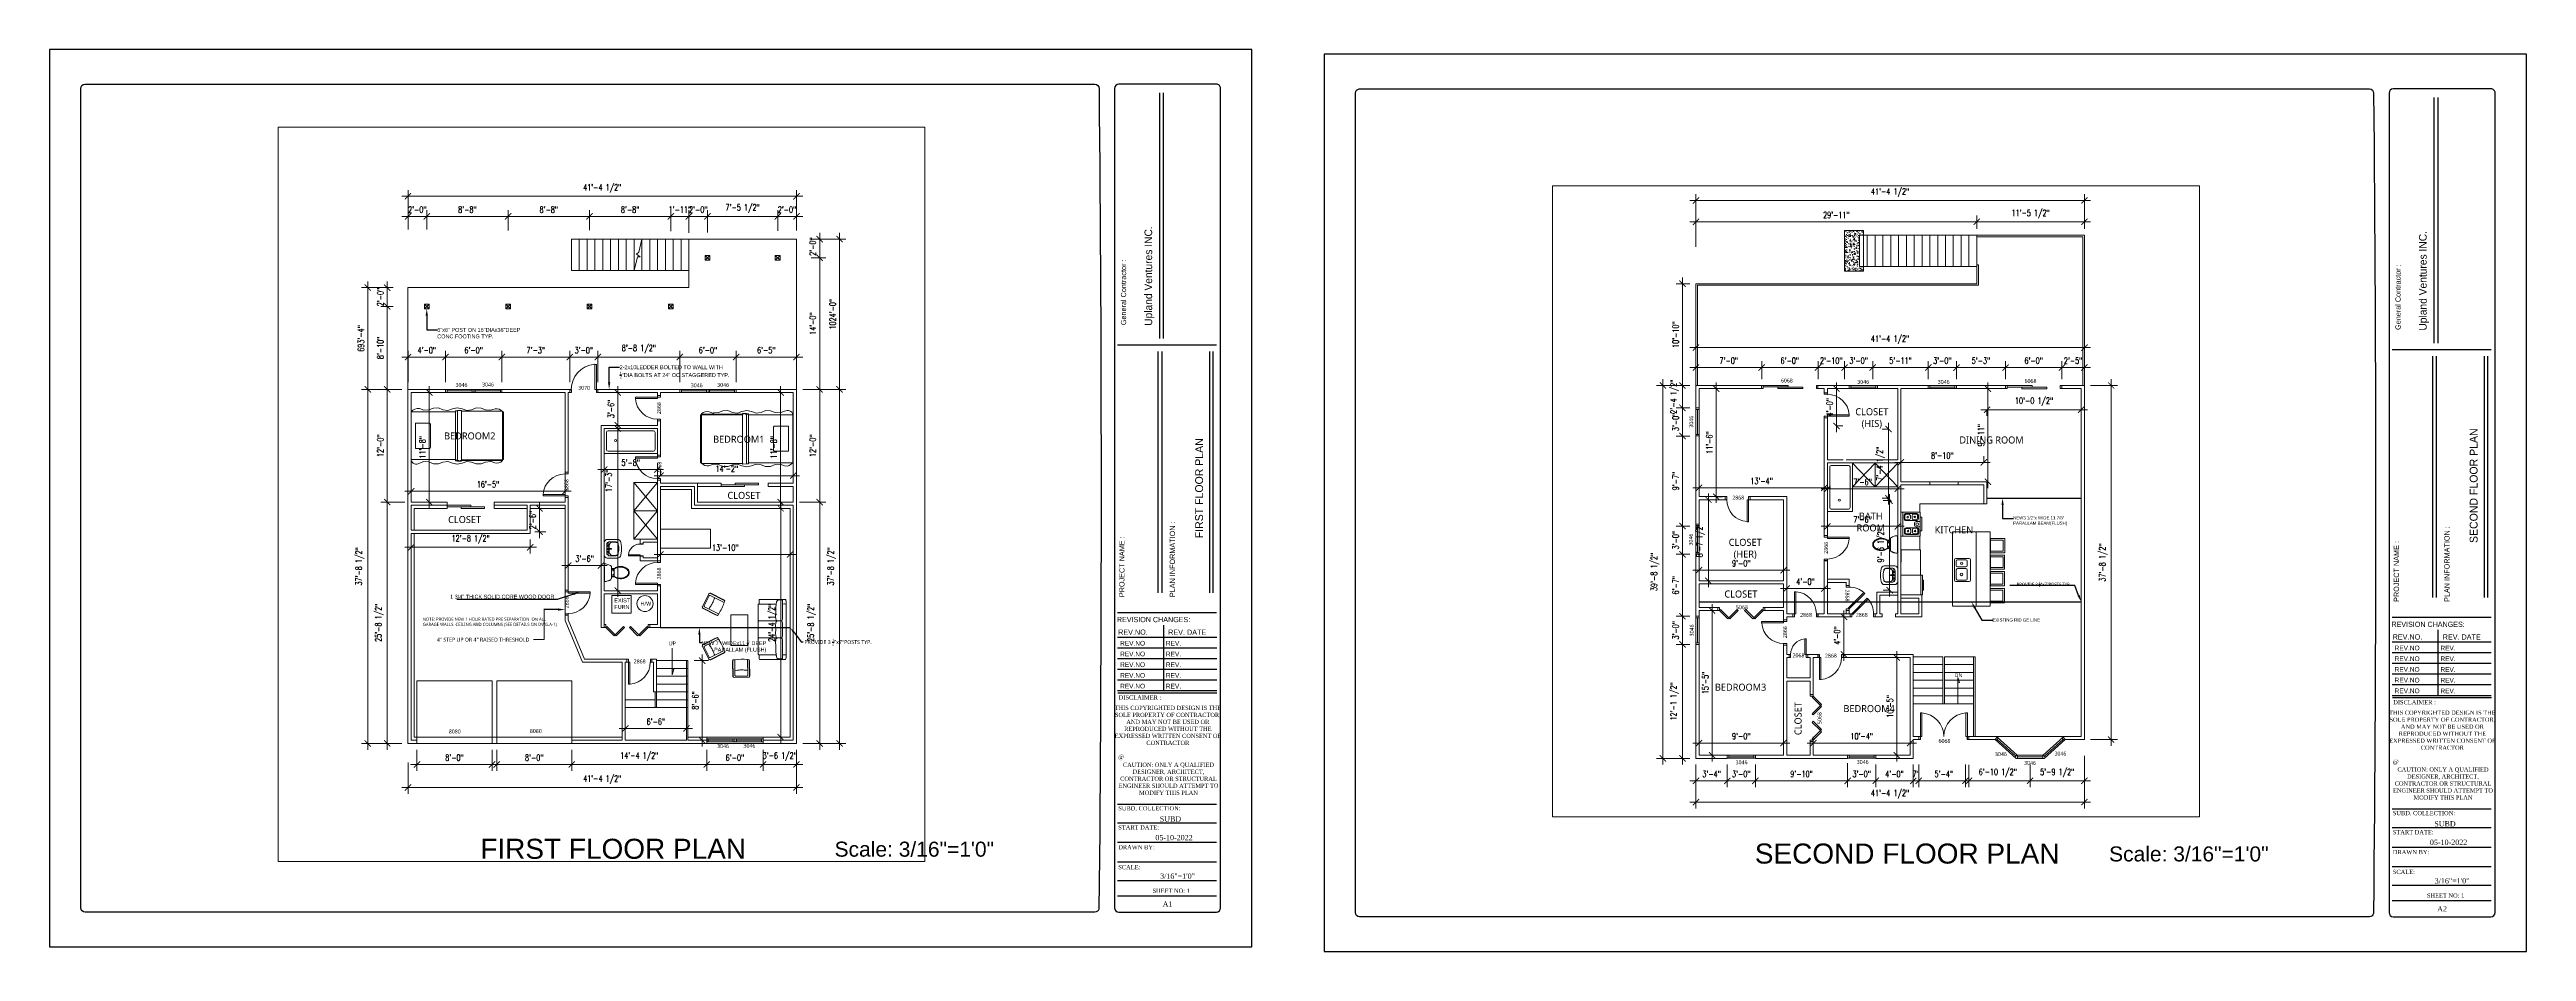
# Paper-space layout 'Drawing' of a CAD drawing. Header units: inches. Extents: x 0 to 49.5, y -0.1 to 17.9.
# The model-space entities are those that its viewports show. They can reach past a viewport. Long polylines and large blocks are cut down to what shows.
import ezdxf
from ezdxf import colors
from ezdxf.entities.mleader import LeaderData, LeaderLine
from ezdxf.math import Vec2, Vec3

# ---------------------------------------------------------------- set-up
doc = ezdxf.new("R2010")
doc.units = ezdxf.units.IN
doc.header["$MEASUREMENT"] = 0
doc.linetypes.add('CENTER', pattern=[2, 1.25, -0.25, 0.25, -0.25])
doc.linetypes.add('DASHED', pattern=[0.75, 0.5, -0.25])
for name, color, linetype, lineweight in [('center', 10, 'CENTER', 9), ('Common', 4, 'Continuous', 0), ('dimensions', 1, 'Continuous', 0), ('frame', 90, 'Continuous', 30), ('Text', 7, 'Continuous', 9), ('Title_Block_Line', 7, 'Continuous', 30), ('wall', 200, 'Continuous', 20), ('wall view line', 210, 'Continuous', 13), ('window', 160, 'Continuous', 5), ('wood', 40, 'Continuous', 0)]:
    doc.layers.add(name, color=color, linetype=linetype, lineweight=lineweight)
for name, color, linetype, lineweight, true_color in [('Fixtures_ Interior', 7, 'Continuous', 0, 0x616161), ('Furniture_ Interior', 7, 'Continuous', 25, 0xa1a1a1), ('hatch', 7, 'Continuous', 5, 0x787878)]:
    doc.layers.add(name, color=color, linetype=linetype, lineweight=lineweight, true_color=true_color)
doc.layers.add('VPORT', color=5, linetype='Continuous', plot=False)
doc.layers.get('center').off()
doc.styles.add('Arch-Dim', font='romans.shx', dxfattribs={"width": 0.75})
doc.dimstyles.new('Aec-Arch-I-48', dxfattribs={"dimtxt": 0.125, "dimasz": 0.125, "dimexe": 0.125, "dimexo": 0.125, "dimgap": 0.0625, "dimtad": 1, "dimdec": 1, "dimzin": 3, "dimdsep": 46, "dimlunit": 4, "dimtxsty": 'Arch-Dim', "dimblk": 'ARCHTICK', "dimcen": 0.125, "dimdle": 0.125, "dimclrd": 1, "dimclre": 1, "dimclrt": 1, "dimazin": 2, "dimtfac": 0.01, "dimtdec": 1, "dimtix": 1, "dimtmove": 1, "dimatfit": 2, "dimfxl": 0.5, "dimfxlon": 1, "dimfrac": 2, "dimtolj": 1, "dimtzin": 0, "dimlwd": 5, "dimlwe": 5, "dimarcsym": 0})

psp = doc.layouts.new('Drawing')

# ---------------------------------------------------------------- texts
at = {"layer": 'dimensions', "attachment_point": 1}
for s, insert, char_height in [('{\\fArial|b0|i0|c0|p34;FIRST FLOOR PLAN}', (8.611591, 2.157749), 0.4), ('\\pxt10;{\\fArial|b0|i0|c0|p34;Scale: 3/16"=1\'0"}', (15.687445, 2.100053), 0.3), ('{\\fArial|b0|i0|c0|p34;SECOND FLOOR PLAN}', (34.06587, 2.062636), 0.4), ('{\\fArial|b0|i0|c0|p34;Scale: 3/16"=1\'0"}', (41.141724, 2.00494), 0.3)]:
    psp.add_mtext_dynamic_manual_height_columns(s, width=9.62521049, gutter_width=1, heights=[0.2], dxfattribs=dict(at, insert=insert, char_height=char_height))
at = {"layer": 'Text', "transparency": 33554687, "rotation": 90}
for s, insert, char_height, width, attachment_point in [('\\pxql;Upland Ventures INC.', (22.076092, 14.707182), 0.15276351, 4.62221457, 8), ('\\pxql;Upland Ventures INC.', (47.530371, 14.612069), 0.15276351, 4.62221457, 8), ('\\pxql;General Contractor :', (21.511775, 13.569945), 0.10475212, 2.32159316, 8), ('\\pxql;General Contractor :', (46.966054, 13.474831), 0.10475212, 2.32159316, 8), ('\\pxql;FIRST FLOOR PLAN', (23.048785, 8.156167), 0.15712818, 4.2418632, 7), ('\\pxql;SECOND FLOOR PLAN', (48.503064, 8.061054), 0.15712818, 4.2418632, 7), ('\\pxql;PLAN INFORMATION :', (22.487956, 8.01019), 0.10475212, 2.05971285, 8), ('\\pxql;PROJECT NAME :', (21.47873, 8.01019), 0.10475212, 2.05971285, 8), ('\\pxql;PROJECT NAME :', (46.933009, 7.915076), 0.10475212, 2.05971285, 8), ('\\pxql;PLAN INFORMATION :', (47.942235, 7.915076), 0.10475212, 2.05971285, 8)]:
    psp.add_mtext(s, dxfattribs=dict(at, insert=insert, char_height=char_height, width=width, attachment_point=attachment_point))
at = {"layer": 'Text', "transparency": 33554687}
for s, insert, char_height, width, attachment_point in [('\\pxql;{\\W0.85;REVISION CHANGES:}', (22.748991, 6.479684), 0.10475212, 2.84535377, 8), ('\\pxql;{\\W0.85;REVISION CHANGES:}', (48.20327, 6.384571), 0.10475212, 2.84535377, 8), ('\\pxql;{\\W0.9;REV.NO.}', (22.773201, 6.22834), 0.10475212, 2.84535377, 8), ('\\pxql;REV.NO', (22.812297, 6.012128), 0.09427691, 2.84535377, 8), ('\\pxql;REV.', (23.547255, 6.012128), 0.0942769, 2.48560905, 8), ('\\pxql;{\\W0.9;REV. DATE}', (23.59309, 6.22834), 0.10475212, 2.48560905, 8), ('\\pxql;{\\W0.9;REV.NO.}', (48.22748, 6.133227), 0.10475212, 2.84535377, 8), ('\\pxql;REV.NO', (48.266576, 5.917014), 0.09427691, 2.84535377, 8), ('\\pxql;REV.', (49.001534, 5.917014), 0.0942769, 2.48560905, 8), ('\\pxql;{\\W0.9;REV. DATE}', (49.047369, 6.133227), 0.10475212, 2.48560905, 8), ('\\pxql;REV.NO', (22.812297, 5.798362), 0.09427691, 2.84535377, 8), ('\\pxql;REV.NO', (22.812297, 5.584595), 0.09427691, 2.84535377, 8), ('\\pxql;REV.NO', (22.812297, 5.370829), 0.09427691, 2.84535377, 8), ('\\pxql;REV.', (23.547255, 5.798362), 0.0942769, 2.48560905, 8), ('\\pxql;REV.', (23.547255, 5.584595), 0.0942769, 2.48560905, 8), ('\\pxql;REV.', (23.547255, 5.370829), 0.0942769, 2.48560905, 8), ('\\pxql;REV.NO', (48.266576, 5.703248), 0.09427691, 2.84535377, 8), ('\\pxql;REV.NO', (48.266576, 5.489481), 0.09427691, 2.84535377, 8), ('\\pxql;REV.', (49.001534, 5.703248), 0.0942769, 2.48560905, 8), ('\\pxql;REV.', (49.001534, 5.489481), 0.0942769, 2.48560905, 8), ('\\pxql;{\\fTimes New Roman|b0|i0|c0|p18;DISCLAIMER :}', (22.784462, 4.934176), 0.0838017, 2.84535377, 8), ('\\pxql;REV.NO', (22.812297, 5.157062), 0.09427691, 2.84535377, 8), ('\\pxql;REV.', (23.547255, 5.157062), 0.0942769, 2.48560905, 8), ('\\pxql;REV.NO', (48.266576, 5.275715), 0.09427691, 2.84535377, 8), ('\\pxql;REV.NO', (48.266576, 5.061949), 0.09427691, 2.84535377, 8), ('\\pxql;REV.', (49.001534, 5.275715), 0.0942769, 2.48560905, 8), ('\\pxql;REV.', (49.001534, 5.061949), 0.0942769, 2.48560905, 8), ('\\pxqc;{\\fTimes New Roman|b0|i0|c0|p18;\\W0.9;THIS COPYRIGHTED DESIGN IS THE SOLE PROPERTY OF CONTRACTOR, AND MAY NOT BE USED OR REPRODUCED WITHOUT THE EXPRESSED WRITTEN CONSENT OF CONTRACTOR}', (22.343283, 4.811845), 0.083801698, 2.05896541, 2), ('\\pxql;{\\fTimes New Roman|b0|i0|c0|p18;DISCLAIMER :}', (48.238741, 4.839062), 0.0838017, 2.84535377, 8), ('\\pxqc;{\\fTimes New Roman|b0|i0|c0|p18;\\W0.9;THIS COPYRIGHTED DESIGN IS THE SOLE PROPERTY OF CONTRACTOR, AND MAY NOT BE USED OR REPRODUCED WITHOUT THE EXPRESSED WRITTEN CONSENT OF CONTRACTOR}', (47.797562, 4.716732), 0.083801698, 2.05896541, 2), ('\\pxql;{\\fTimes New Roman|b0|i0|c0|p18;\\W0.9;@\\P\\H0.125x;\\P\\pqc;\\H8x;CAUTION: ONLY A QUALIFIED DESIGNER, ARCHITECT, CONTRACTOR OR STRUCTURAL ENGINEER SHOULD ATTEMPT TO MODIFY THIS PLAN}', (22.355775, 3.03329), 0.083801698, 2.00486697, 8), ('\\pxql;{\\fTimes New Roman|b0|i0|c0|p18;\\W0.9;@\\P\\H0.125x;\\P\\pqc;\\H8x;CAUTION: ONLY A QUALIFIED DESIGNER, ARCHITECT, CONTRACTOR OR STRUCTURAL ENGINEER SHOULD ATTEMPT TO MODIFY THIS PLAN}', (47.810054, 2.938176), 0.083801698, 2.00486697, 8), ('\\pxql;{\\fTimes New Roman|b0|i0|c0|p18;SUBD. COLLECTION:}', (22.776019, 2.721411), 0.0838017, 2.84535377, 8), ('\\pxql;{\\fTimes New Roman|b0|i0|c0|p18;SUBD}', (23.343037, 2.497961), 0.10475212, 2.32159316, 8), ('\\pxql;{\\fTimes New Roman|b0|i0|c0|p18;SUBD. COLLECTION:}', (48.230298, 2.626297), 0.0838017, 2.84535377, 8), ('\\pxql;{\\fTimes New Roman|b0|i0|c0|p18;SUBD}', (48.797316, 2.402848), 0.10475212, 2.32159316, 8), ('\\pxql;{\\fTimes New Roman|b0|i0|c0|p18;DRAWN BY:}', (22.776019, 1.943783), 0.0838017, 2.84535377, 8), ('\\pxql;{\\fTimes New Roman|b0|i0|c0|p18;START DATE:}', (22.776019, 2.339981), 0.0838017, 2.84535377, 8), ('\\pxql;{\\fTimes New Roman|b0|i0|c0|p18;05-10-2022}', (23.254713, 2.128039), 0.10475212, 2.32159316, 8), ('\\pxql;{\\fTimes New Roman|b0|i0|c0|p18;START DATE:}', (48.230298, 2.244867), 0.0838017, 2.84535377, 8), ('\\pxql;{\\fTimes New Roman|b0|i0|c0|p18;05-10-2022}', (48.708992, 2.032926), 0.10475212, 2.32159316, 8), ('\\pxql;{\\fTimes New Roman|b0|i0|c0|p18;SCALE:}', (22.776019, 1.547584), 0.0838017, 2.84535377, 8), ('\\pxql;{\\fTimes New Roman|b0|i0|c0|p18;DRAWN BY:}', (48.230298, 1.848669), 0.0838017, 2.84535377, 8), ('\\pxql;{\\fTimes New Roman|b0|i0|c0|p18;SCALE:}', (48.230298, 1.45247), 0.0838017, 2.84535377, 8), ('\\pxql;{\\fTimes New Roman|b0|i0|c0|p18;SHEET NO: 1}', (23.196446, 1.076764), 0.0838017, 2.32159316, 8), ('\\pxql,t4;{\\fTimes New Roman|b0|i0|c0|p18;3/16"=1\'0"}', (23.350339, 1.358675), 0.10475212, 2.32159316, 8), ('\\pxql;{\\fTimes New Roman|b0|i0|c0|p18;SHEET NO: 1}', (48.650725, 0.98165), 0.0838017, 2.32159316, 8), ('\\pxql,t4;{\\fTimes New Roman|b0|i0|c0|p18;3/16"=1\'0"}', (48.804618, 1.263561), 0.10475212, 2.32159316, 8), ('\\pxqc;{\\fTimes New Roman|b0|i0|c0|p18;A1}', (22.337632, 0.906455), 0.10475212, 1.59396016, 2), ('\\pxqc;{\\fTimes New Roman|b0|i0|c0|p18;A2}', (47.791911, 0.811341), 0.10475212, 1.59396016, 2)]:
    psp.add_mtext(s, dxfattribs=dict(at, insert=insert, char_height=char_height, width=width, attachment_point=attachment_point))

msp = doc.modelspace()

# ---------------------------------------------------------------- texts
for s, width, gutter_width, heights, insert, char_height, attachment_point in [('{\\fYu Gothic UI|b0|i0|c0|p34;6068}', 15.274735, 1, [1.03347], (7211.04274, -9943.40364), 5, 9), ('{\\fYu Gothic UI|b0|i0|c0|p34;3046}', 15.274735, 1, [1.03347], (7293.47216, -9940.03172), 5, 1), ('{\\fYu Gothic UI|b0|i0|c0|p34;3046}', 15.274735, 1, [1.03347], (7396.28525, -9940.03171), 5, 1), ('{\\fYu Gothic UI|b0|i0|c0|p34;6068}', 15.274735, 1, [1.03347], (7522.52447, -9944.03658), 5, 9), ('{\\fYu Gothic UI|b0|i0|c0|p34;3046}', 15.274735, 1, [1.03347], (4084.86216, -9967.00778), 5, 1), ('{\\fYu Gothic UI|b0|i0|c0|p34;3046}', 15.274735, 1, [1.03347], (4118.65666, -9966.52957), 5, 1), ('{\\fYu Gothic UI|b0|i0|c0|p34;3070}', 15.274735, 1, [1.03347], (4241.55237, -9970.80097), 5, 1), ('{\\fYu Gothic UI|b0|i0|c0|p34;3046}', 15.274735, 1, [1.03347], (4385.5049, -9967.49843), 5, 1), ('{\\fYu Gothic UI|b0|i0|c0|p34;3046}', 15.274735, 1, [1.03347], (4419.2994, -9967.02021), 5, 1), ('{\\fYu Gothic UI|b0|i0|c128|p34;BEDROOM2}', 59.0087057, 1, [1.03347], (4070.22696, -10030.22201), 9, 1), ('{\\fYu Gothic UI|b0|i0|c128|p34;BEDROOM1}', 59.0087057, 1, [1.03347], (4414.07299, -10034.46327), 9, 1), ('{\\fYu Gothic UI|b0|i0|c0|p34;DINING ROOM}', 108.1612847, 1, [1.03347], (7424.02171, -10012.26661), 9, 1), ('{\\fYu Gothic UI|b0|i0|c0|p34;2868}', 15.274735, 1, [1.03347], (7133.69592, -10087.97584), 5, 1), ('{\\fYu Gothic UI|b0|i0|c128|p34;CLOSET}', 59.0087057, 1, [1.03347], (4432.37412, -10106.19874), 9, 1), ('{\\fYu Gothic UI|b0|i0|c0|p34;KIT\\fYu Gothic UI|b0|i0|c128|p34;CH\\fYu Gothic UI|b0|i0|c0|p34;EN}', 59.0087057, 1, [1.03347], (7392.37154, -10127.07311), 9, 1), ('{\\fYu Gothic UI|b0|i0|c128|p34;CLOSET}', 59.0087057, 1, [1.03347], (4075.31871, -10137.02445), 9, 1), ('{\\fYu Gothic UI|b0|i0|c0|p34;CLOSET}', 59.0087057, 1, [1.03347], (7123.59767, -10209.03844), 9, 1), ('{\\fArial|b0|i0|c0|p34;EXIST\\PFURN}', 11.1953654, 1, [0], (4287.83044, -10242.30081), 5, 1), ('{\\fYu Gothic UI|b0|i0|c0|p34;H/W}', 15.274735, 1, [1.03347], (4321.18884, -10246.63613), 5, 1), ('{\\fYu Gothic UI|b0|i0|c0|p34;5068}', 15.274735, 1, [1.03347], (7153.62013, -10232.98219), 5, 9), ('{\\fYu Gothic UI|b0|i0|c0|p34;2868}', 15.274735, 1, [1.03347], (7235.60234, -10242.83619), 5, 9), ('{\\fYu Gothic UI|b0|i0|c0|p34;2868}', 15.274735, 1, [1.03347], (7306.83334, -10242.71419), 5, 9), ('{\\fYu Gothic UI|b0|i0|c0|p34;2068}', 15.274735, 1, [1.03347], (7225.94095, -10294.50931), 5, 9), ('{\\fYu Gothic UI|b0|i0|c0|p34;4" STEP UP OR\\fYu Gothic UI|b0|i0|c128|p34; \\fYu Gothic UI|b0|i0|c0|p34;4" RA\\fYu Gothic UI|b0|i0|c128|p34;I\\fYu Gothic UI|b0|i0|c0|p34;SED TH\\fYu Gothic UI|b0|i0|c128|p34;R\\fYu Gothic UI|b0|i0|c0|p34;ESHOLD}', 126.6735645, 16.80657, [1.03347], (4061.06276, -10292.4915), 5, 1), ('{\\fYu Gothic UI|b0|i0|c0|p34;2868}', 15.274735, 1, [1.03347], (4312.59078, -10320.33974), 5, 1), ('{\\fYu Gothic UI|b0|i0|c0|p34;UP}', 15.274735, 1, [1.03347], (4357.47668, -10297.31748), 5, 1), ('{\\fYu Gothic UI|b0|i0|c0|p34;2868}', 15.274735, 1, [1.03347], (7267.38367, -10294.90893), 5, 9), ('{\\fYu Gothic UI|b0|i0|c0|p34;DN}', 15.274735, 1, [1.03347], (7418.00615, -10314.69753), 5, 1), ('{\\fYu Gothic UI|b0|i0|c0|p34;BEDROOM\\fYu Gothic UI|b0|i0|c128|p34;3}', 59.0087057, 1, [1.03347], (7111.55805, -10328.09653), 9, 1), ('{\\fYu Gothic UI|b0|i0|c0|p34;BEDROOM\\fYu Gothic UI|b0|i0|c128|p34;4}', 59.0087057, 1, [1.03347], (7275.82053, -10355.41833), 9, 1), ('{\\fYu Gothic UI|b0|i0|c0|p34;8080}', 15.274735, 1, [1.03347], (4076.20877, -10409.76018), 5, 1), ('{\\fYu Gothic UI|b0|i0|c0|p34;8080}', 15.274735, 1, [1.03347], (4179.81297, -10409.11365), 5, 1), ('{\\fYu Gothic UI|b0|i0|c0|p34;6068}', 15.274735, 1, [1.03347], (7412.54379, -10403.80533), 5, 9), ('{\\fYu Gothic UI|b0|i0|c0|p34;3046}', 15.274735, 1, [1.03347], (7469.488, -10415.49359), 5, 1), ('{\\fYu Gothic UI|b0|i0|c0|p34;3046}', 15.274735, 1, [1.03347], (7545.54684, -10414.86309), 5, 1), ('{\\fYu Gothic UI|b0|i0|c0|p34;3046}', 15.274735, 1, [1.03347], (4419.10422, -10428.42295), 5, 1), ('{\\fYu Gothic UI|b0|i0|c0|p34;3046}', 15.274735, 1, [1.03347], (4452.89873, -10427.94473), 5, 1), ('{\\fYu Gothic UI|b0|i0|c0|p34;3046}', 15.274735, 1, [1.03347], (7137.98425, -10425.97996), 5, 1), ('{\\fYu Gothic UI|b0|i0|c0|p34;3046}', 15.274735, 1, [1.03347], (7292.78069, -10425.54617), 5, 1), ('{\\fYu Gothic UI|b0|i0|c0|p34;3046}', 15.274735, 1, [1.03347], (7506.67323, -10426.81044), 5, 1)]:
    msp.add_mtext_dynamic_manual_height_columns(s, width=width, gutter_width=gutter_width, heights=heights, dxfattribs=dict(insert=insert, char_height=char_height, attachment_point=attachment_point))
for s, width, insert, char_height, attachment_point, rotation in [('{\\fYu Gothic UI|b0|i0|c0|p34;2868}', 15.274735, (4342.35022, -10006.8379), 5, 1, 90), ('{\\fYu Gothic UI|b0|i0|c0|p34;3046}', 15.274735, (7078.7504, -10001.00866), 5, 1, 90), ('{\\fYu Gothic UI|b0|i0|c0|p34;2868}', 15.274735, (4224.10404, -10105.23444), 5, 1, 90), ('{\\fYu Gothic UI|b0|i0|c0|p34;2868}', 15.274735, (4342.91837, -10082.89564), 5, 1, 90), ('{\\fYu Gothic UI|b0|i0|c0|p34;3046}', 15.274735, (7078.26507, -10151.64247), 5, 1, 90), ('{\\fYu Gothic UI|b0|i0|c0|p34;2868}', 15.274735, (7255.98158, -10146.90244), 5, 9, 90), ('{\\fYu Gothic UI|b0|i0|c0|p34;2868}', 15.274735, (4342.47185, -10218.04687), 5, 1, 90), ('{\\fYu Gothic UI|b0|i0|c0|p34;2868}', 15.274735, (7283.26053, -10223.07032), 5, 3, 270), ('{\\fYu Gothic UI|b0|i0|c0|p34;2868}', 15.274735, (4224.4585, -10254.97855), 5, 1, 90), ('{\\fYu Gothic UI|b0|i0|c0|p34;3046}', 15.274735, (7079.46487, -10267.62075), 5, 1, 90), ('{\\fYu Gothic UI|b0|i0|c0|p34;2868}', 15.274735, (7198.56643, -10254.67967), 5, 3, 90), ('{\\fYu Gothic UI|b0|i0|c0|p34;CLOSET}', 59.0087057, (7213.27492, -10393.79402), 9, 1, 90), ('{\\fYu Gothic UI|b0|i0|c0|p34;5068}', 15.274735, (7247.81251, -10364.43674), 5, 9, 90)]:
    msp.add_mtext_dynamic_manual_height_columns(s, width=width, gutter_width=1, heights=[1.03347], dxfattribs=dict(insert=insert, char_height=char_height, attachment_point=attachment_point, rotation=rotation))
at = {"attachment_point": 1}
for s, insert, char_height, width in [('\\pxqc;{\\fYu Gothic UI|b0|i0|c0|p34;CLOSET\\P(HIS)}', (7282.57858, -9976.17698), 9, 59.0087057), ('\\pxqc;{\\fYu Gothic UI|b0|i0|c0|p34;BATH\\fYu Gothic UI|b0|i0|c128|p34;\\P\\fYu Gothic UI|b0|i0|c0|p34;ROOM}', (7287.58563, -10109.57484), 9, 46.2873051), ('\\pxqc;{\\fYu Gothic UI|b0|i0|c0|p34;CLOSET\\P(HER)}', (7120.68446, -10143.00421), 9, 59.0087057), ('{\\fYu Gothic UI|b0|i0|c128|p34;NOTE: PROVIDE NEW 1 HOUR RATED PRE SEPARATION  ON ALL\\PGARAGE WALLS. CEILING AND COLUMNS (SEE DETAILS ON DWG.A-1)}', (4042.9607, -10266.77901), 4, 270.1537007), ('\\A1;{\\fYu Gothic UI|b0|i0|c128|p34;PROVIDE 3 \\H0.7x;\\S1/2;\\H1.42857x;"x7"POSTS TYP.}', (4530.66899, -10293.81629), 5, 155.3031043)]:
    msp.add_mtext(s, dxfattribs=dict(at, insert=insert, char_height=char_height, width=width))

# ---------------------------------------------------------------- blocks, each defined once
blk = doc.blocks.new('_ArchTick')
at = {"color": 0, "linetype": 'ByBlock', "lineweight": 100, "const_width": 0.15}
blk.add_lwpolyline([(-0.5, -0.5), (0.5, 0.5)], dxfattribs=at)
blk = doc.blocks.new('*D11')
at = {"layer": 'Defpoints', "color": 0, "transparency": 16777216}
for p in [(7.168, 4.061), (14.926, 4.061), (14.926, 3.182)]:
    blk.add_point(p, dxfattribs=at)
at = {"layer": 'wood', "color": 1, "linetype": 'Continuous', "lineweight": 5, "transparency": 16777216}
for p, q in [((7.168, 3.682), (7.168, 3.057)), ((14.926, 3.682), (14.926, 3.057)), ((7.043, 3.182), (15.051, 3.182))]:
    blk.add_line(p, q, dxfattribs=at)
at = {"layer": 'wood', "color": 1, "lineweight": 5, "transparency": 16777216, "xscale": 0.125, "yscale": 0.125, "zscale": 0.125, "rotation": 180}
blk.add_blockref('_ArchTick', (7.168, 3.182), dxfattribs=at)
at = {"layer": 'wood', "color": 1, "lineweight": 5, "transparency": 16777216, "xscale": 0.125, "yscale": 0.125, "zscale": 0.125}
blk.add_blockref('_ArchTick', (14.926, 3.182), dxfattribs=at)
at = {"layer": 'wood', "color": 1, "transparency": 16777216, "insert": (11.047, 3.339), "char_height": 0.125, "attachment_point": 5, "style": 'Arch-Dim'}
blk.add_mtext('\\A1;41\'-4 1/2"', dxfattribs=at)
blk = doc.blocks.new('*D12')
at = {"layer": 'Defpoints', "color": 0, "transparency": 16777216}
for p in [(14.926, 11.128), (15.787, 11.128), (14.926, 4.061)]:
    blk.add_point(p, dxfattribs=at)
at = {"layer": 'wood', "color": 1, "linetype": 'Continuous', "lineweight": 5, "transparency": 16777216}
for p, q in [((15.287, 11.128), (15.912, 11.128)), ((15.787, 3.936), (15.787, 11.253)), ((15.287, 4.061), (15.912, 4.061))]:
    blk.add_line(p, q, dxfattribs=at)
at = {"layer": 'wood', "color": 1, "lineweight": 5, "transparency": 16777216, "xscale": 0.125, "yscale": 0.125, "zscale": 0.125}
for p, rotation in [((15.787, 11.128), 90), ((15.787, 4.061), 270)]:
    blk.add_blockref('_ArchTick', p, dxfattribs=dict(at, rotation=rotation))
at = {"layer": 'wood', "color": 1, "transparency": 16777216, "insert": (15.629, 7.594), "char_height": 0.125, "attachment_point": 5, "rotation": 90, "style": 'Arch-Dim'}
blk.add_mtext('\\A1;37\'-8 1/2"', dxfattribs=at)
blk = doc.blocks.new('*D13')
at = {"layer": 'Defpoints', "color": 0, "transparency": 16777216}
for p in [(7.23, 10.876), (10.305, 10.876), (10.305, 9.094)]:
    blk.add_point(p, dxfattribs=at)
at = {"layer": 'wood', "color": 1, "linetype": 'Continuous', "lineweight": 5, "transparency": 16777216}
for p, q in [((7.23, 9.594), (7.23, 8.969)), ((10.305, 9.594), (10.305, 8.969)), ((7.105, 9.094), (10.43, 9.094))]:
    blk.add_line(p, q, dxfattribs=at)
at = {"layer": 'wood', "color": 1, "lineweight": 5, "transparency": 16777216, "xscale": 0.125, "yscale": 0.125, "zscale": 0.125, "rotation": 180}
blk.add_blockref('_ArchTick', (7.23, 9.094), dxfattribs=at)
at = {"layer": 'wood', "color": 1, "lineweight": 5, "transparency": 16777216, "xscale": 0.125, "yscale": 0.125, "zscale": 0.125}
blk.add_blockref('_ArchTick', (10.305, 9.094), dxfattribs=at)
at = {"layer": 'wood', "color": 1, "transparency": 16777216, "insert": (8.767, 9.231), "char_height": 0.125, "attachment_point": 5, "style": 'Arch-Dim'}
blk.add_mtext('\\A1;16\'-5"', dxfattribs=at)
blk = doc.blocks.new('*D14')
at = {"layer": 'Defpoints', "color": 0, "transparency": 16777216}
for p in [(7.574, 11.065), (7.574, 8.878), (7.594, 8.878)]:
    blk.add_point(p, dxfattribs=at)
at = {"layer": 'wood', "color": 1, "linetype": 'Continuous', "lineweight": 5, "transparency": 16777216}
for p, q in [((7.594, 11.19), (7.594, 8.753)), ((7.594, 11.065), (7.719, 11.065)), ((7.594, 8.878), (7.719, 8.878))]:
    blk.add_line(p, q, dxfattribs=at)
at = {"layer": 'wood', "color": 1, "lineweight": 5, "transparency": 16777216, "xscale": 0.125, "yscale": 0.125, "zscale": 0.125}
for p, rotation in [((7.594, 11.065), 90), ((7.594, 8.878), 270)]:
    blk.add_blockref('_ArchTick', p, dxfattribs=dict(at, rotation=rotation))
at = {"layer": 'wood', "color": 1, "transparency": 16777216, "insert": (7.457, 9.972), "char_height": 0.125, "attachment_point": 5, "rotation": 90, "style": 'Arch-Dim'}
blk.add_mtext('\\A1;11\'-8"', dxfattribs=at)
blk = doc.blocks.new('*D15')
at = {"layer": 'Defpoints', "color": 0, "transparency": 16777216}
for p in [(14.863, 9.405), (12.211, 9.284), (14.863, 9.395)]:
    blk.add_point(p, dxfattribs=at)
at = {"layer": 'wood', "color": 1, "linetype": 'Continuous', "lineweight": 5, "transparency": 16777216}
for p, q in [((12.086, 9.405), (14.988, 9.405)), ((12.211, 9.405), (12.211, 9.53)), ((14.863, 9.405), (14.863, 9.53))]:
    blk.add_line(p, q, dxfattribs=at)
at = {"layer": 'wood', "color": 1, "lineweight": 5, "transparency": 16777216, "xscale": 0.125, "yscale": 0.125, "zscale": 0.125, "rotation": 180}
blk.add_blockref('_ArchTick', (12.211, 9.405), dxfattribs=at)
at = {"layer": 'wood', "color": 1, "lineweight": 5, "transparency": 16777216, "xscale": 0.125, "yscale": 0.125, "zscale": 0.125}
blk.add_blockref('_ArchTick', (14.863, 9.405), dxfattribs=at)
at = {"layer": 'wood', "color": 1, "transparency": 16777216, "insert": (13.537, 9.542), "char_height": 0.125, "attachment_point": 5, "style": 'Arch-Dim'}
blk.add_mtext('\\A1;14\'-2"', dxfattribs=at)
blk = doc.blocks.new('*D16')
at = {"layer": 'Defpoints', "color": 0, "transparency": 16777216}
for p in [(14.719, 11.065), (14.61, 8.878), (14.719, 8.878)]:
    blk.add_point(p, dxfattribs=at)
at = {"layer": 'wood', "color": 1, "linetype": 'Continuous', "lineweight": 5, "transparency": 16777216}
for p, q in [((14.61, 11.065), (14.485, 11.065)), ((14.61, 11.19), (14.61, 8.753)), ((14.61, 8.878), (14.485, 8.878))]:
    blk.add_line(p, q, dxfattribs=at)
at = {"layer": 'wood', "color": 1, "lineweight": 5, "transparency": 16777216, "xscale": 0.125, "yscale": 0.125, "zscale": 0.125}
for p, rotation in [((14.61, 11.065), 90), ((14.61, 8.878), 270)]:
    blk.add_blockref('_ArchTick', p, dxfattribs=dict(at, rotation=rotation))
at = {"layer": 'wood', "color": 1, "transparency": 16777216, "insert": (14.473, 9.972), "char_height": 0.125, "attachment_point": 5, "rotation": 90, "style": 'Arch-Dim'}
blk.add_mtext('\\A1;11\'-8"', dxfattribs=at)
blk = doc.blocks.new('*D17')
at = {"layer": 'Defpoints', "color": 0, "transparency": 16777216}
for p in [(11.086, 9.527), (11.086, 8.815), (12.148, 8.815)]:
    blk.add_point(p, dxfattribs=at)
at = {"layer": 'wood', "color": 1, "linetype": 'Continuous', "lineweight": 5, "transparency": 16777216}
for p, q in [((12.273, 9.527), (10.961, 9.527)), ((11.086, 9.027), (11.086, 9.652)), ((12.148, 9.027), (12.148, 9.652))]:
    blk.add_line(p, q, dxfattribs=at)
at = {"layer": 'wood', "color": 1, "lineweight": 5, "transparency": 16777216, "xscale": 0.125, "yscale": 0.125, "zscale": 0.125, "rotation": 180}
blk.add_blockref('_ArchTick', (11.086, 9.527), dxfattribs=at)
at = {"layer": 'wood', "color": 1, "lineweight": 5, "transparency": 16777216, "xscale": 0.125, "yscale": 0.125, "zscale": 0.125}
blk.add_blockref('_ArchTick', (12.148, 9.527), dxfattribs=at)
at = {"layer": 'wood', "color": 1, "transparency": 16777216, "insert": (11.617, 9.664), "char_height": 0.125, "attachment_point": 5, "style": 'Arch-Dim'}
blk.add_mtext('\\A1;5\'-8"', dxfattribs=at)
blk = doc.blocks.new('*D18')
at = {"layer": 'Defpoints', "color": 0, "transparency": 16777216}
for p in [(11.264, 10.347), (11.264, 7.109), (11.357, 7.109)]:
    blk.add_point(p, dxfattribs=at)
at = {"layer": 'wood', "color": 1, "linetype": 'Continuous', "lineweight": 5, "transparency": 16777216}
for p, q in [((11.357, 10.472), (11.357, 6.984)), ((11.357, 10.347), (11.482, 10.347)), ((11.357, 7.109), (11.482, 7.109))]:
    blk.add_line(p, q, dxfattribs=at)
at = {"layer": 'wood', "color": 1, "lineweight": 5, "transparency": 16777216, "xscale": 0.125, "yscale": 0.125, "zscale": 0.125}
for p, rotation in [((11.357, 10.347), 90), ((11.357, 7.109), 270)]:
    blk.add_blockref('_ArchTick', p, dxfattribs=dict(at, rotation=rotation))
at = {"layer": 'wood', "color": 1, "transparency": 16777216, "insert": (11.177, 9.304), "char_height": 0.125, "attachment_point": 5, "rotation": 90, "style": 'Arch-Dim'}
blk.add_mtext('\\A1;17\'-3"', dxfattribs=at)
blk = doc.blocks.new('*D19')
at = {"layer": 'Defpoints', "color": 0, "transparency": 16777216}
for p in [(12.211, 7.966), (14.801, 7.855), (14.801, 7.833)]:
    blk.add_point(p, dxfattribs=at)
at = {"layer": 'wood', "color": 1, "linetype": 'Continuous', "lineweight": 5, "transparency": 16777216}
for p, q in [((12.086, 7.833), (14.926, 7.833)), ((12.211, 7.841), (12.211, 7.708)), ((14.801, 7.833), (14.801, 7.708))]:
    blk.add_line(p, q, dxfattribs=at)
at = {"layer": 'wood', "color": 1, "lineweight": 5, "transparency": 16777216, "xscale": 0.125, "yscale": 0.125, "zscale": 0.125, "rotation": 180}
blk.add_blockref('_ArchTick', (12.211, 7.833), dxfattribs=at)
at = {"layer": 'wood', "color": 1, "lineweight": 5, "transparency": 16777216, "xscale": 0.125, "yscale": 0.125, "zscale": 0.125}
blk.add_blockref('_ArchTick', (14.801, 7.833), dxfattribs=at)
at = {"layer": 'wood', "color": 1, "transparency": 16777216, "insert": (13.506, 7.969), "char_height": 0.125, "attachment_point": 5, "style": 'Arch-Dim'}
blk.add_mtext('\\A1;13\'-10"', dxfattribs=at)
blk = doc.blocks.new('*D20')
at = {"layer": 'Defpoints', "color": 0, "transparency": 16777216}
for p in [(14.658, 8.753), (14.611, 4.186), (14.658, 4.186)]:
    blk.add_point(p, dxfattribs=at)
at = {"layer": 'wood', "color": 1, "linetype": 'Continuous', "lineweight": 5, "transparency": 16777216}
for p, q in [((14.611, 8.753), (14.486, 8.753)), ((14.611, 8.878), (14.611, 4.061)), ((14.611, 4.186), (14.486, 4.186))]:
    blk.add_line(p, q, dxfattribs=at)
at = {"layer": 'wood', "color": 1, "lineweight": 5, "transparency": 16777216, "xscale": 0.125, "yscale": 0.125, "zscale": 0.125}
for p, rotation in [((14.611, 8.753), 90), ((14.611, 4.186), 270)]:
    blk.add_blockref('_ArchTick', p, dxfattribs=dict(at, rotation=rotation))
at = {"layer": 'wood', "color": 1, "transparency": 16777216, "insert": (14.453, 6.469), "char_height": 0.125, "attachment_point": 5, "rotation": 90, "style": 'Arch-Dim'}
blk.add_mtext('\\A1;24\'-4 1/2"', dxfattribs=at)
blk = doc.blocks.new('*D21')
at = {"layer": 'Defpoints', "color": 0, "transparency": 16777216}
for p in [(10.367, 7.731), (11.023, 7.731), (11.023, 7.612)]:
    blk.add_point(p, dxfattribs=at)
at = {"layer": 'wood', "color": 1, "linetype": 'Continuous', "lineweight": 5, "transparency": 16777216}
for p, q in [((10.242, 7.612), (11.148, 7.612)), ((10.367, 7.612), (10.367, 7.487)), ((11.023, 7.612), (11.023, 7.487))]:
    blk.add_line(p, q, dxfattribs=at)
at = {"layer": 'wood', "color": 1, "lineweight": 5, "transparency": 16777216, "xscale": 0.125, "yscale": 0.125, "zscale": 0.125, "rotation": 180}
blk.add_blockref('_ArchTick', (10.367, 7.612), dxfattribs=at)
at = {"layer": 'wood', "color": 1, "lineweight": 5, "transparency": 16777216, "xscale": 0.125, "yscale": 0.125, "zscale": 0.125}
blk.add_blockref('_ArchTick', (11.023, 7.612), dxfattribs=at)
at = {"layer": 'wood', "color": 1, "transparency": 16777216, "insert": (10.695, 7.749), "char_height": 0.125, "attachment_point": 5, "style": 'Arch-Dim'}
blk.add_mtext('\\A1;3\'-6"', dxfattribs=at)
blk = doc.blocks.new('*D22')
at = {"layer": 'Defpoints', "color": 0, "transparency": 16777216}
for p in [(11.465, 11.065), (11.358, 10.409), (11.502, 10.409)]:
    blk.add_point(p, dxfattribs=at)
at = {"layer": 'wood', "color": 1, "linetype": 'Continuous', "lineweight": 5, "transparency": 16777216}
for p, q in [((11.358, 11.065), (11.233, 11.065)), ((11.358, 11.19), (11.358, 10.284)), ((11.377, 10.409), (11.233, 10.409))]:
    blk.add_line(p, q, dxfattribs=at)
at = {"layer": 'wood', "color": 1, "lineweight": 5, "transparency": 16777216, "xscale": 0.125, "yscale": 0.125, "zscale": 0.125}
for p, rotation in [((11.358, 11.065), 90), ((11.358, 10.409), 270)]:
    blk.add_blockref('_ArchTick', p, dxfattribs=dict(at, rotation=rotation))
at = {"layer": 'wood', "color": 1, "transparency": 16777216, "insert": (11.221, 10.737), "char_height": 0.125, "attachment_point": 5, "rotation": 90, "style": 'Arch-Dim'}
blk.add_mtext('\\A1;3\'-6"', dxfattribs=at)
blk = doc.blocks.new('*D23')
at = {"layer": 'Defpoints', "color": 0, "transparency": 16777216}
for p in [(9.538, 8.753), (9.575, 8.284), (9.795, 8.284)]:
    blk.add_point(p, dxfattribs=at)
at = {"layer": 'wood', "color": 1, "linetype": 'Continuous', "lineweight": 5, "transparency": 16777216}
for p, q in [((9.663, 8.753), (9.92, 8.753)), ((9.795, 8.753), (9.795, 8.878)), ((9.795, 8.753), (9.795, 8.284)), ((9.7, 8.284), (9.92, 8.284)), ((9.795, 8.284), (9.795, 8.159))]:
    blk.add_line(p, q, dxfattribs=at)
at = {"layer": 'wood', "color": 1, "lineweight": 5, "transparency": 16777216, "xscale": 0.125, "yscale": 0.125, "zscale": 0.125}
for p, rotation in [((9.795, 8.753), 270), ((9.795, 8.284), 90)]:
    blk.add_blockref('_ArchTick', p, dxfattribs=dict(at, rotation=rotation))
at = {"layer": 'wood', "color": 1, "transparency": 16777216, "insert": (9.658, 8.519), "char_height": 0.125, "attachment_point": 5, "rotation": 90, "style": 'Arch-Dim'}
blk.add_mtext('\\A1;2\'-6"', dxfattribs=at)
blk = doc.blocks.new('*D24')
at = {"layer": 'Defpoints', "color": 0, "transparency": 16777216}
for p in [(7.346, 4.061), (8.846, 4.061), (8.846, 3.641)]:
    blk.add_point(p, dxfattribs=at)
at = {"layer": 'wood', "color": 1, "linetype": 'Continuous', "lineweight": 5, "transparency": 16777216}
for p, q in [((7.221, 3.641), (8.971, 3.641)), ((7.346, 3.936), (7.346, 3.516)), ((8.846, 3.936), (8.846, 3.516))]:
    blk.add_line(p, q, dxfattribs=at)
at = {"layer": 'wood', "color": 1, "lineweight": 5, "transparency": 16777216, "xscale": 0.125, "yscale": 0.125, "zscale": 0.125, "rotation": 180}
blk.add_blockref('_ArchTick', (7.346, 3.641), dxfattribs=at)
at = {"layer": 'wood', "color": 1, "lineweight": 5, "transparency": 16777216, "xscale": 0.125, "yscale": 0.125, "zscale": 0.125}
blk.add_blockref('_ArchTick', (8.846, 3.641), dxfattribs=at)
at = {"layer": 'wood', "color": 1, "transparency": 16777216, "insert": (8.096, 3.777), "char_height": 0.125, "attachment_point": 5, "style": 'Arch-Dim'}
blk.add_mtext('\\A1;8\'-0"', dxfattribs=at)
blk = doc.blocks.new('*D25')
at = {"layer": 'Defpoints', "color": 0, "transparency": 16777216}
for p in [(8.939, 4.061), (10.439, 4.061), (10.439, 3.641)]:
    blk.add_point(p, dxfattribs=at)
at = {"layer": 'wood', "color": 1, "linetype": 'Continuous', "lineweight": 5, "transparency": 16777216}
for p, q in [((8.814, 3.641), (10.564, 3.641)), ((8.939, 3.936), (8.939, 3.516)), ((10.439, 3.936), (10.439, 3.516))]:
    blk.add_line(p, q, dxfattribs=at)
at = {"layer": 'wood', "color": 1, "lineweight": 5, "transparency": 16777216, "xscale": 0.125, "yscale": 0.125, "zscale": 0.125, "rotation": 180}
blk.add_blockref('_ArchTick', (8.939, 3.641), dxfattribs=at)
at = {"layer": 'wood', "color": 1, "lineweight": 5, "transparency": 16777216, "xscale": 0.125, "yscale": 0.125, "zscale": 0.125}
blk.add_blockref('_ArchTick', (10.439, 3.641), dxfattribs=at)
at = {"layer": 'wood', "color": 1, "transparency": 16777216, "insert": (9.689, 3.777), "char_height": 0.125, "attachment_point": 5, "style": 'Arch-Dim'}
blk.add_mtext('\\A1;8\'-0"', dxfattribs=at)
blk = doc.blocks.new('*D26')
at = {"layer": 'Defpoints', "color": 0, "transparency": 16777216}
for p in [(10.439, 4.061), (13.134, 4.061), (13.134, 3.641)]:
    blk.add_point(p, dxfattribs=at)
at = {"layer": 'wood', "color": 1, "linetype": 'Continuous', "lineweight": 5, "transparency": 16777216}
for p, q in [((10.314, 3.641), (13.259, 3.641)), ((10.439, 3.936), (10.439, 3.516)), ((13.134, 3.936), (13.134, 3.516))]:
    blk.add_line(p, q, dxfattribs=at)
at = {"layer": 'wood', "color": 1, "lineweight": 5, "transparency": 16777216, "xscale": 0.125, "yscale": 0.125, "zscale": 0.125, "rotation": 180}
blk.add_blockref('_ArchTick', (10.439, 3.641), dxfattribs=at)
at = {"layer": 'wood', "color": 1, "lineweight": 5, "transparency": 16777216, "xscale": 0.125, "yscale": 0.125, "zscale": 0.125}
blk.add_blockref('_ArchTick', (13.134, 3.641), dxfattribs=at)
at = {"layer": 'wood', "color": 1, "transparency": 16777216, "insert": (11.787, 3.798), "char_height": 0.125, "attachment_point": 5, "style": 'Arch-Dim'}
blk.add_mtext('\\A1;14\'-4 1/2"', dxfattribs=at)
blk = doc.blocks.new('*D27')
at = {"layer": 'Defpoints', "color": 0, "transparency": 16777216}
for p in [(13.134, 4.061), (14.259, 4.061), (14.259, 3.641)]:
    blk.add_point(p, dxfattribs=at)
at = {"layer": 'wood', "color": 1, "linetype": 'Continuous', "lineweight": 5, "transparency": 16777216}
for p, q in [((13.009, 3.641), (14.384, 3.641)), ((13.134, 3.936), (13.134, 3.516)), ((14.259, 3.936), (14.259, 3.516))]:
    blk.add_line(p, q, dxfattribs=at)
at = {"layer": 'wood', "color": 1, "lineweight": 5, "transparency": 16777216, "xscale": 0.125, "yscale": 0.125, "zscale": 0.125, "rotation": 180}
blk.add_blockref('_ArchTick', (13.134, 3.641), dxfattribs=at)
at = {"layer": 'wood', "color": 1, "lineweight": 5, "transparency": 16777216, "xscale": 0.125, "yscale": 0.125, "zscale": 0.125}
blk.add_blockref('_ArchTick', (14.259, 3.641), dxfattribs=at)
at = {"layer": 'wood', "color": 1, "transparency": 16777216, "insert": (13.697, 3.777), "char_height": 0.125, "attachment_point": 5, "style": 'Arch-Dim'}
blk.add_mtext('\\A1;6\'-0"', dxfattribs=at)
blk = doc.blocks.new('*D28')
at = {"layer": 'Defpoints', "color": 0, "transparency": 16777216}
for p in [(14.259, 4.061), (14.926, 4.061), (14.926, 3.641)]:
    blk.add_point(p, dxfattribs=at)
at = {"layer": 'wood', "color": 1, "linetype": 'Continuous', "lineweight": 5, "transparency": 16777216}
for p, q in [((14.259, 3.641), (14.134, 3.641)), ((14.259, 3.936), (14.259, 3.516)), ((14.259, 3.641), (14.926, 3.641)), ((14.926, 3.936), (14.926, 3.516)), ((14.926, 3.641), (15.051, 3.641))]:
    blk.add_line(p, q, dxfattribs=at)
at = {"layer": 'wood', "color": 1, "lineweight": 5, "transparency": 16777216, "xscale": 0.125, "yscale": 0.125, "zscale": 0.125}
blk.add_blockref('_ArchTick', (14.259, 3.641), dxfattribs=at)
at = {"layer": 'wood', "color": 1, "lineweight": 5, "transparency": 16777216, "xscale": 0.125, "yscale": 0.125, "zscale": 0.125, "rotation": 180}
blk.add_blockref('_ArchTick', (14.926, 3.641), dxfattribs=at)
at = {"layer": 'wood', "color": 1, "transparency": 16777216, "insert": (14.593, 3.798), "char_height": 0.125, "attachment_point": 5, "style": 'Arch-Dim'}
blk.add_mtext('\\A1;3\'-6 1/2"', dxfattribs=at)
blk = doc.blocks.new('*D29')
at = {"layer": 'Defpoints', "color": 0, "transparency": 16777216}
for p in [(7.918, 11.773), (7.168, 11.128), (7.918, 11.128)]:
    blk.add_point(p, dxfattribs=at)
at = {"layer": 'wood', "color": 1, "linetype": 'Continuous', "lineweight": 5, "transparency": 16777216}
for p, q in [((7.168, 11.273), (7.168, 11.898)), ((7.918, 11.273), (7.918, 11.898)), ((7.043, 11.773), (8.043, 11.773))]:
    blk.add_line(p, q, dxfattribs=at)
at = {"layer": 'wood', "color": 1, "lineweight": 5, "transparency": 16777216, "xscale": 0.125, "yscale": 0.125, "zscale": 0.125, "rotation": 180}
blk.add_blockref('_ArchTick', (7.168, 11.773), dxfattribs=at)
at = {"layer": 'wood', "color": 1, "lineweight": 5, "transparency": 16777216, "xscale": 0.125, "yscale": 0.125, "zscale": 0.125}
blk.add_blockref('_ArchTick', (7.918, 11.773), dxfattribs=at)
at = {"layer": 'wood', "color": 1, "transparency": 16777216, "insert": (7.543, 11.91), "char_height": 0.125, "attachment_point": 5, "style": 'Arch-Dim'}
blk.add_mtext('\\A1;4\'-0"', dxfattribs=at)
blk = doc.blocks.new('*D30')
at = {"layer": 'Defpoints', "color": 0, "transparency": 16777216}
for p in [(9.043, 11.773), (7.918, 11.128), (9.043, 11.128)]:
    blk.add_point(p, dxfattribs=at)
at = {"layer": 'wood', "color": 1, "linetype": 'Continuous', "lineweight": 5, "transparency": 16777216}
for p, q in [((7.918, 11.273), (7.918, 11.898)), ((9.043, 11.273), (9.043, 11.898)), ((7.793, 11.773), (9.168, 11.773))]:
    blk.add_line(p, q, dxfattribs=at)
at = {"layer": 'wood', "color": 1, "lineweight": 5, "transparency": 16777216, "xscale": 0.125, "yscale": 0.125, "zscale": 0.125, "rotation": 180}
blk.add_blockref('_ArchTick', (7.918, 11.773), dxfattribs=at)
at = {"layer": 'wood', "color": 1, "lineweight": 5, "transparency": 16777216, "xscale": 0.125, "yscale": 0.125, "zscale": 0.125}
blk.add_blockref('_ArchTick', (9.043, 11.773), dxfattribs=at)
at = {"layer": 'wood', "color": 1, "transparency": 16777216, "insert": (8.48, 11.91), "char_height": 0.125, "attachment_point": 5, "style": 'Arch-Dim'}
blk.add_mtext('\\A1;6\'-0"', dxfattribs=at)
blk = doc.blocks.new('*D31')
at = {"layer": 'Defpoints', "color": 0, "transparency": 16777216}
for p in [(10.398, 11.773), (9.043, 11.128), (10.398, 11.128)]:
    blk.add_point(p, dxfattribs=at)
at = {"layer": 'wood', "color": 1, "linetype": 'Continuous', "lineweight": 5, "transparency": 16777216}
for p, q in [((9.043, 11.273), (9.043, 11.898)), ((10.398, 11.273), (10.398, 11.898)), ((8.918, 11.773), (10.523, 11.773))]:
    blk.add_line(p, q, dxfattribs=at)
at = {"layer": 'wood', "color": 1, "lineweight": 5, "transparency": 16777216, "xscale": 0.125, "yscale": 0.125, "zscale": 0.125, "rotation": 180}
blk.add_blockref('_ArchTick', (9.043, 11.773), dxfattribs=at)
at = {"layer": 'wood', "color": 1, "lineweight": 5, "transparency": 16777216, "xscale": 0.125, "yscale": 0.125, "zscale": 0.125}
blk.add_blockref('_ArchTick', (10.398, 11.773), dxfattribs=at)
at = {"layer": 'wood', "color": 1, "transparency": 16777216, "insert": (9.721, 11.91), "char_height": 0.125, "attachment_point": 5, "style": 'Arch-Dim'}
blk.add_mtext('\\A1;7\'-3"', dxfattribs=at)
blk = doc.blocks.new('*D32')
at = {"layer": 'Defpoints', "color": 0, "transparency": 16777216}
for p in [(10.961, 11.773), (10.398, 11.128), (10.961, 11.128)]:
    blk.add_point(p, dxfattribs=at)
at = {"layer": 'wood', "color": 1, "linetype": 'Continuous', "lineweight": 5, "transparency": 16777216}
for p, q in [((10.398, 11.273), (10.398, 11.898)), ((10.961, 11.273), (10.961, 11.898)), ((10.273, 11.773), (11.086, 11.773))]:
    blk.add_line(p, q, dxfattribs=at)
at = {"layer": 'wood', "color": 1, "lineweight": 5, "transparency": 16777216, "xscale": 0.125, "yscale": 0.125, "zscale": 0.125, "rotation": 180}
blk.add_blockref('_ArchTick', (10.398, 11.773), dxfattribs=at)
at = {"layer": 'wood', "color": 1, "lineweight": 5, "transparency": 16777216, "xscale": 0.125, "yscale": 0.125, "zscale": 0.125}
blk.add_blockref('_ArchTick', (10.961, 11.773), dxfattribs=at)
at = {"layer": 'wood', "color": 1, "transparency": 16777216, "insert": (10.68, 11.91), "char_height": 0.125, "attachment_point": 5, "style": 'Arch-Dim'}
blk.add_mtext('\\A1;3\'-0"', dxfattribs=at)
blk = doc.blocks.new('*D33')
at = {"layer": 'Defpoints', "color": 0, "transparency": 16777216}
for p in [(12.598, 11.773), (10.961, 11.128), (12.598, 11.128)]:
    blk.add_point(p, dxfattribs=at)
at = {"layer": 'wood', "color": 1, "linetype": 'Continuous', "lineweight": 5, "transparency": 16777216}
for p, q in [((10.961, 11.273), (10.961, 11.898)), ((12.598, 11.273), (12.598, 11.898)), ((10.836, 11.773), (12.723, 11.773))]:
    blk.add_line(p, q, dxfattribs=at)
at = {"layer": 'wood', "color": 1, "lineweight": 5, "transparency": 16777216, "xscale": 0.125, "yscale": 0.125, "zscale": 0.125, "rotation": 180}
blk.add_blockref('_ArchTick', (10.961, 11.773), dxfattribs=at)
at = {"layer": 'wood', "color": 1, "lineweight": 5, "transparency": 16777216, "xscale": 0.125, "yscale": 0.125, "zscale": 0.125}
blk.add_blockref('_ArchTick', (12.598, 11.773), dxfattribs=at)
at = {"layer": 'wood', "color": 1, "transparency": 16777216, "insert": (11.779, 11.931), "char_height": 0.125, "attachment_point": 5, "style": 'Arch-Dim'}
blk.add_mtext('\\A1;8\'-8 1/2"', dxfattribs=at)
blk = doc.blocks.new('*D34')
at = {"layer": 'Defpoints', "color": 0, "transparency": 16777216}
for p in [(13.723, 11.773), (12.598, 11.128), (13.723, 11.128)]:
    blk.add_point(p, dxfattribs=at)
at = {"layer": 'wood', "color": 1, "linetype": 'Continuous', "lineweight": 5, "transparency": 16777216}
for p, q in [((12.598, 11.273), (12.598, 11.898)), ((13.723, 11.273), (13.723, 11.898)), ((12.473, 11.773), (13.848, 11.773))]:
    blk.add_line(p, q, dxfattribs=at)
at = {"layer": 'wood', "color": 1, "lineweight": 5, "transparency": 16777216, "xscale": 0.125, "yscale": 0.125, "zscale": 0.125, "rotation": 180}
blk.add_blockref('_ArchTick', (12.598, 11.773), dxfattribs=at)
at = {"layer": 'wood', "color": 1, "lineweight": 5, "transparency": 16777216, "xscale": 0.125, "yscale": 0.125, "zscale": 0.125}
blk.add_blockref('_ArchTick', (13.723, 11.773), dxfattribs=at)
at = {"layer": 'wood', "color": 1, "transparency": 16777216, "insert": (13.16, 11.91), "char_height": 0.125, "attachment_point": 5, "style": 'Arch-Dim'}
blk.add_mtext('\\A1;6\'-0"', dxfattribs=at)
blk = doc.blocks.new('*D35')
at = {"layer": 'Defpoints', "color": 0, "transparency": 16777216}
for p in [(14.926, 11.773), (13.723, 11.128), (14.926, 11.128)]:
    blk.add_point(p, dxfattribs=at)
at = {"layer": 'wood', "color": 1, "linetype": 'Continuous', "lineweight": 5, "transparency": 16777216}
for p, q in [((13.723, 11.273), (13.723, 11.898)), ((14.926, 11.273), (14.926, 11.898)), ((13.598, 11.773), (15.051, 11.773))]:
    blk.add_line(p, q, dxfattribs=at)
at = {"layer": 'wood', "color": 1, "lineweight": 5, "transparency": 16777216, "xscale": 0.125, "yscale": 0.125, "zscale": 0.125, "rotation": 180}
blk.add_blockref('_ArchTick', (13.723, 11.773), dxfattribs=at)
at = {"layer": 'wood', "color": 1, "lineweight": 5, "transparency": 16777216, "xscale": 0.125, "yscale": 0.125, "zscale": 0.125}
blk.add_blockref('_ArchTick', (14.926, 11.773), dxfattribs=at)
at = {"layer": 'wood', "color": 1, "transparency": 16777216, "insert": (14.324, 11.91), "char_height": 0.125, "attachment_point": 5, "style": 'Arch-Dim'}
blk.add_mtext('\\A1;6\'-5"', dxfattribs=at)
blk = doc.blocks.new('*D36')
at = {"layer": 'Defpoints', "color": 0, "transparency": 16777216}
for p in [(14.926, 11.128), (14.863, 8.878), (15.39, 8.878)]:
    blk.add_point(p, dxfattribs=at)
at = {"layer": 'wood', "color": 1, "linetype": 'Continuous', "lineweight": 5, "transparency": 16777216}
for p, q in [((15.051, 11.128), (15.515, 11.128)), ((15.39, 11.253), (15.39, 8.753)), ((14.988, 8.878), (15.515, 8.878))]:
    blk.add_line(p, q, dxfattribs=at)
at = {"layer": 'wood', "color": 1, "lineweight": 5, "transparency": 16777216, "xscale": 0.125, "yscale": 0.125, "zscale": 0.125}
for p, rotation in [((15.39, 11.128), 90), ((15.39, 8.878), 270)]:
    blk.add_blockref('_ArchTick', p, dxfattribs=dict(at, rotation=rotation))
at = {"layer": 'wood', "color": 1, "transparency": 16777216, "insert": (15.253, 10.003), "char_height": 0.125, "attachment_point": 5, "rotation": 90, "style": 'Arch-Dim'}
blk.add_mtext('\\A1;12\'-0"', dxfattribs=at)
blk = doc.blocks.new('*D37')
at = {"layer": 'Defpoints', "color": 0, "transparency": 16777216}
for p in [(14.863, 8.878), (14.926, 4.061), (15.39, 4.061)]:
    blk.add_point(p, dxfattribs=at)
at = {"layer": 'wood', "color": 1, "linetype": 'Continuous', "lineweight": 5, "transparency": 16777216}
for p, q in [((15.39, 9.003), (15.39, 3.936)), ((14.988, 8.878), (15.515, 8.878)), ((15.051, 4.061), (15.515, 4.061))]:
    blk.add_line(p, q, dxfattribs=at)
at = {"layer": 'wood', "color": 1, "lineweight": 5, "transparency": 16777216, "xscale": 0.125, "yscale": 0.125, "zscale": 0.125}
for p, rotation in [((15.39, 8.878), 90), ((15.39, 4.061), 270)]:
    blk.add_blockref('_ArchTick', p, dxfattribs=dict(at, rotation=rotation))
at = {"layer": 'wood', "color": 1, "transparency": 16777216, "insert": (15.233, 6.469), "char_height": 0.125, "attachment_point": 5, "rotation": 90, "style": 'Arch-Dim'}
blk.add_mtext('\\A1;25\'-8 1/2"', dxfattribs=at)
blk = doc.blocks.new('*D38')
at = {"layer": 'Defpoints', "color": 0, "transparency": 16777216}
for p in [(6.753, 8.878), (7.23, 8.878), (7.168, 4.061)]:
    blk.add_point(p, dxfattribs=at)
at = {"layer": 'wood', "color": 1, "linetype": 'Continuous', "lineweight": 5, "transparency": 16777216}
for p, q in [((6.753, 3.936), (6.753, 9.003)), ((7.105, 8.878), (6.628, 8.878)), ((7.043, 4.061), (6.628, 4.061))]:
    blk.add_line(p, q, dxfattribs=at)
at = {"layer": 'wood', "color": 1, "lineweight": 5, "transparency": 16777216, "xscale": 0.125, "yscale": 0.125, "zscale": 0.125}
for p, rotation in [((6.753, 8.878), 90), ((6.753, 4.061), 270)]:
    blk.add_blockref('_ArchTick', p, dxfattribs=dict(at, rotation=rotation))
at = {"layer": 'wood', "color": 1, "transparency": 16777216, "insert": (6.595, 6.469), "char_height": 0.125, "attachment_point": 5, "rotation": 90, "style": 'Arch-Dim'}
blk.add_mtext('\\A1;25\'-8 1/2"', dxfattribs=at)
blk = doc.blocks.new('*D39')
at = {"layer": 'Defpoints', "color": 0, "transparency": 16777216}
for p in [(6.753, 11.128), (7.168, 11.128), (7.23, 8.878)]:
    blk.add_point(p, dxfattribs=at)
at = {"layer": 'wood', "color": 1, "linetype": 'Continuous', "lineweight": 5, "transparency": 16777216}
for p, q in [((7.043, 11.128), (6.628, 11.128)), ((6.753, 8.753), (6.753, 11.253)), ((7.105, 8.878), (6.628, 8.878))]:
    blk.add_line(p, q, dxfattribs=at)
at = {"layer": 'wood', "color": 1, "lineweight": 5, "transparency": 16777216, "xscale": 0.125, "yscale": 0.125, "zscale": 0.125}
for p, rotation in [((6.753, 11.128), 90), ((6.753, 8.878), 270)]:
    blk.add_blockref('_ArchTick', p, dxfattribs=dict(at, rotation=rotation))
at = {"layer": 'wood', "color": 1, "transparency": 16777216, "insert": (6.616, 10.003), "char_height": 0.125, "attachment_point": 5, "rotation": 90, "style": 'Arch-Dim'}
blk.add_mtext('\\A1;12\'-0"', dxfattribs=at)
blk = doc.blocks.new('*D40')
at = {"layer": 'Defpoints', "color": 0, "transparency": 16777216}
for p in [(7.168, 11.128), (6.364, 4.061), (7.168, 4.061)]:
    blk.add_point(p, dxfattribs=at)
at = {"layer": 'wood', "color": 1, "linetype": 'Continuous', "lineweight": 5, "transparency": 16777216}
for p, q in [((6.864, 11.128), (6.239, 11.128)), ((6.364, 11.253), (6.364, 3.936)), ((6.864, 4.061), (6.239, 4.061))]:
    blk.add_line(p, q, dxfattribs=at)
at = {"layer": 'wood', "color": 1, "lineweight": 5, "transparency": 16777216, "xscale": 0.125, "yscale": 0.125, "zscale": 0.125}
for p, rotation in [((6.364, 11.128), 90), ((6.364, 4.061), 270)]:
    blk.add_blockref('_ArchTick', p, dxfattribs=dict(at, rotation=rotation))
at = {"layer": 'wood', "color": 1, "transparency": 16777216, "insert": (6.206, 7.594), "char_height": 0.125, "attachment_point": 5, "rotation": 90, "style": 'Arch-Dim'}
blk.add_mtext('\\A1;37\'-8 1/2"', dxfattribs=at)
blk = doc.blocks.new('*D41')
at = {"layer": 'Defpoints', "color": 0, "transparency": 16777216}
for p in [(14.926, 14.981), (7.168, 14.195), (14.926, 14.128)]:
    blk.add_point(p, dxfattribs=at)
at = {"layer": 'wood', "color": 1, "linetype": 'Continuous', "lineweight": 5, "transparency": 16777216}
for p, q in [((7.043, 14.981), (15.051, 14.981)), ((7.168, 14.481), (7.168, 15.106)), ((14.926, 14.481), (14.926, 15.106))]:
    blk.add_line(p, q, dxfattribs=at)
at = {"layer": 'wood', "color": 1, "lineweight": 5, "transparency": 16777216, "xscale": 0.125, "yscale": 0.125, "zscale": 0.125, "rotation": 180}
blk.add_blockref('_ArchTick', (7.168, 14.981), dxfattribs=at)
at = {"layer": 'wood', "color": 1, "lineweight": 5, "transparency": 16777216, "xscale": 0.125, "yscale": 0.125, "zscale": 0.125}
blk.add_blockref('_ArchTick', (14.926, 14.981), dxfattribs=at)
at = {"layer": 'wood', "color": 1, "transparency": 16777216, "insert": (11.047, 15.139), "char_height": 0.125, "attachment_point": 5, "style": 'Arch-Dim'}
blk.add_mtext('\\A1;41\'-4 1/2"', dxfattribs=at)
blk = doc.blocks.new('*D42')
at = {"layer": 'Defpoints', "color": 0, "transparency": 16777216}
for p in [(9.168, 14.581), (7.543, 14.191), (9.168, 14.174)]:
    blk.add_point(p, dxfattribs=at)
at = {"layer": 'wood', "color": 1, "linetype": 'Continuous', "lineweight": 5, "transparency": 16777216}
for p, q in [((7.418, 14.581), (9.293, 14.581)), ((7.543, 14.316), (7.543, 14.706)), ((9.168, 14.299), (9.168, 14.706))]:
    blk.add_line(p, q, dxfattribs=at)
at = {"layer": 'wood', "color": 1, "lineweight": 5, "transparency": 16777216, "xscale": 0.125, "yscale": 0.125, "zscale": 0.125, "rotation": 180}
blk.add_blockref('_ArchTick', (7.543, 14.581), dxfattribs=at)
at = {"layer": 'wood', "color": 1, "lineweight": 5, "transparency": 16777216, "xscale": 0.125, "yscale": 0.125, "zscale": 0.125}
blk.add_blockref('_ArchTick', (9.168, 14.581), dxfattribs=at)
at = {"layer": 'wood', "color": 1, "transparency": 16777216, "insert": (8.355, 14.717), "char_height": 0.125, "attachment_point": 5, "style": 'Arch-Dim'}
blk.add_mtext('\\A1;8\'-8"', dxfattribs=at)
blk = doc.blocks.new('*D43')
at = {"layer": 'Defpoints', "color": 0, "transparency": 16777216}
for p in [(10.793, 14.581), (9.168, 14.174), (10.793, 14.178)]:
    blk.add_point(p, dxfattribs=at)
at = {"layer": 'wood', "color": 1, "linetype": 'Continuous', "lineweight": 5, "transparency": 16777216}
for p, q in [((9.043, 14.581), (10.918, 14.581)), ((9.168, 14.299), (9.168, 14.706)), ((10.793, 14.303), (10.793, 14.706))]:
    blk.add_line(p, q, dxfattribs=at)
at = {"layer": 'wood', "color": 1, "lineweight": 5, "transparency": 16777216, "xscale": 0.125, "yscale": 0.125, "zscale": 0.125, "rotation": 180}
blk.add_blockref('_ArchTick', (9.168, 14.581), dxfattribs=at)
at = {"layer": 'wood', "color": 1, "lineweight": 5, "transparency": 16777216, "xscale": 0.125, "yscale": 0.125, "zscale": 0.125}
blk.add_blockref('_ArchTick', (10.793, 14.581), dxfattribs=at)
at = {"layer": 'wood', "color": 1, "transparency": 16777216, "insert": (9.98, 14.717), "char_height": 0.125, "attachment_point": 5, "style": 'Arch-Dim'}
blk.add_mtext('\\A1;8\'-8"', dxfattribs=at)
blk = doc.blocks.new('*D44')
at = {"layer": 'Defpoints', "color": 0, "transparency": 16777216}
for p in [(12.418, 14.581), (10.793, 14.178), (12.418, 14.16)]:
    blk.add_point(p, dxfattribs=at)
at = {"layer": 'wood', "color": 1, "linetype": 'Continuous', "lineweight": 5, "transparency": 16777216}
for p, q in [((10.668, 14.581), (12.543, 14.581)), ((10.793, 14.303), (10.793, 14.706)), ((12.418, 14.285), (12.418, 14.706))]:
    blk.add_line(p, q, dxfattribs=at)
at = {"layer": 'wood', "color": 1, "lineweight": 5, "transparency": 16777216, "xscale": 0.125, "yscale": 0.125, "zscale": 0.125, "rotation": 180}
blk.add_blockref('_ArchTick', (10.793, 14.581), dxfattribs=at)
at = {"layer": 'wood', "color": 1, "lineweight": 5, "transparency": 16777216, "xscale": 0.125, "yscale": 0.125, "zscale": 0.125}
blk.add_blockref('_ArchTick', (12.418, 14.581), dxfattribs=at)
at = {"layer": 'wood', "color": 1, "transparency": 16777216, "insert": (11.605, 14.717), "char_height": 0.125, "attachment_point": 5, "style": 'Arch-Dim'}
blk.add_mtext('\\A1;8\'-8"', dxfattribs=at)
blk = doc.blocks.new('*D45')
at = {"layer": 'Defpoints', "color": 0, "transparency": 16777216}
for p in [(12.777, 14.581), (12.418, 14.175), (12.777, 14.128)]:
    blk.add_point(p, dxfattribs=at)
at = {"layer": 'wood', "color": 1, "linetype": 'Continuous', "lineweight": 5, "transparency": 16777216}
for p, q in [((12.418, 14.581), (12.293, 14.581)), ((12.418, 14.3), (12.418, 14.706)), ((12.418, 14.581), (12.777, 14.581)), ((12.777, 14.253), (12.777, 14.706)), ((12.777, 14.581), (12.902, 14.581))]:
    blk.add_line(p, q, dxfattribs=at)
at = {"layer": 'wood', "color": 1, "lineweight": 5, "transparency": 16777216, "xscale": 0.125, "yscale": 0.125, "zscale": 0.125}
blk.add_blockref('_ArchTick', (12.418, 14.581), dxfattribs=at)
at = {"layer": 'wood', "color": 1, "lineweight": 5, "transparency": 16777216, "xscale": 0.125, "yscale": 0.125, "zscale": 0.125, "rotation": 180}
blk.add_blockref('_ArchTick', (12.777, 14.581), dxfattribs=at)
at = {"layer": 'wood', "color": 1, "transparency": 16777216, "insert": (12.598, 14.717), "char_height": 0.125, "attachment_point": 5, "style": 'Arch-Dim'}
blk.add_mtext('\\A1;1\'-11"', dxfattribs=at)
blk = doc.blocks.new('*D46')
at = {"layer": 'Defpoints', "color": 0, "transparency": 16777216}
for p in [(13.152, 14.581), (12.777, 14.128), (13.152, 14.135)]:
    blk.add_point(p, dxfattribs=at)
at = {"layer": 'wood', "color": 1, "linetype": 'Continuous', "lineweight": 5, "transparency": 16777216}
for p, q in [((12.777, 14.581), (12.652, 14.581)), ((12.777, 14.253), (12.777, 14.706)), ((12.777, 14.581), (13.152, 14.581)), ((13.152, 14.26), (13.152, 14.706)), ((13.152, 14.581), (13.277, 14.581))]:
    blk.add_line(p, q, dxfattribs=at)
at = {"layer": 'wood', "color": 1, "lineweight": 5, "transparency": 16777216, "xscale": 0.125, "yscale": 0.125, "zscale": 0.125}
blk.add_blockref('_ArchTick', (12.777, 14.581), dxfattribs=at)
at = {"layer": 'wood', "color": 1, "lineweight": 5, "transparency": 16777216, "xscale": 0.125, "yscale": 0.125, "zscale": 0.125, "rotation": 180}
blk.add_blockref('_ArchTick', (13.152, 14.581), dxfattribs=at)
at = {"layer": 'wood', "color": 1, "transparency": 16777216, "insert": (12.965, 14.717), "char_height": 0.125, "attachment_point": 5, "style": 'Arch-Dim'}
blk.add_mtext('\\A1;2\'-0"', dxfattribs=at)
blk = doc.blocks.new('*D47')
at = {"layer": 'Defpoints', "color": 0, "transparency": 16777216}
for p in [(14.551, 14.581), (13.152, 14.135), (14.551, 14.164)]:
    blk.add_point(p, dxfattribs=at)
at = {"layer": 'wood', "color": 1, "linetype": 'Continuous', "lineweight": 5, "transparency": 16777216}
for p, q in [((13.027, 14.581), (14.676, 14.581)), ((13.152, 14.26), (13.152, 14.706)), ((14.551, 14.289), (14.551, 14.706))]:
    blk.add_line(p, q, dxfattribs=at)
at = {"layer": 'wood', "color": 1, "lineweight": 5, "transparency": 16777216, "xscale": 0.125, "yscale": 0.125, "zscale": 0.125, "rotation": 180}
blk.add_blockref('_ArchTick', (13.152, 14.581), dxfattribs=at)
at = {"layer": 'wood', "color": 1, "lineweight": 5, "transparency": 16777216, "xscale": 0.125, "yscale": 0.125, "zscale": 0.125}
blk.add_blockref('_ArchTick', (14.551, 14.581), dxfattribs=at)
at = {"layer": 'wood', "color": 1, "transparency": 16777216, "insert": (13.851, 14.738), "char_height": 0.125, "attachment_point": 5, "style": 'Arch-Dim'}
blk.add_mtext('\\A1;7\'-5 1/2"', dxfattribs=at)
blk = doc.blocks.new('*D48')
at = {"layer": 'Defpoints', "color": 0, "transparency": 16777216}
for p in [(14.926, 14.581), (14.551, 14.164), (14.926, 14.175)]:
    blk.add_point(p, dxfattribs=at)
at = {"layer": 'wood', "color": 1, "linetype": 'Continuous', "lineweight": 5, "transparency": 16777216}
for p, q in [((14.551, 14.581), (14.426, 14.581)), ((14.551, 14.289), (14.551, 14.706)), ((14.551, 14.581), (14.926, 14.581)), ((14.926, 14.3), (14.926, 14.706)), ((14.926, 14.581), (15.051, 14.581))]:
    blk.add_line(p, q, dxfattribs=at)
at = {"layer": 'wood', "color": 1, "lineweight": 5, "transparency": 16777216, "xscale": 0.125, "yscale": 0.125, "zscale": 0.125}
blk.add_blockref('_ArchTick', (14.551, 14.581), dxfattribs=at)
at = {"layer": 'wood', "color": 1, "lineweight": 5, "transparency": 16777216, "xscale": 0.125, "yscale": 0.125, "zscale": 0.125, "rotation": 180}
blk.add_blockref('_ArchTick', (14.926, 14.581), dxfattribs=at)
at = {"layer": 'wood', "color": 1, "transparency": 16777216, "insert": (14.738, 14.717), "char_height": 0.125, "attachment_point": 5, "style": 'Arch-Dim'}
blk.add_mtext('\\A1;2\'-0"', dxfattribs=at)
blk = doc.blocks.new('*D49')
at = {"layer": 'Defpoints', "color": 0, "transparency": 16777216}
for p in [(7.23, 8.253), (9.609, 8.253), (9.609, 7.975)]:
    blk.add_point(p, dxfattribs=at)
at = {"layer": 'wood', "color": 1, "linetype": 'Continuous', "lineweight": 5, "transparency": 16777216}
for p, q in [((7.105, 7.975), (9.734, 7.975)), ((7.23, 8.128), (7.23, 7.85)), ((9.609, 8.128), (9.609, 7.85))]:
    blk.add_line(p, q, dxfattribs=at)
at = {"layer": 'wood', "color": 1, "lineweight": 5, "transparency": 16777216, "xscale": 0.125, "yscale": 0.125, "zscale": 0.125, "rotation": 180}
blk.add_blockref('_ArchTick', (7.23, 7.975), dxfattribs=at)
at = {"layer": 'wood', "color": 1, "lineweight": 5, "transparency": 16777216, "xscale": 0.125, "yscale": 0.125, "zscale": 0.125}
blk.add_blockref('_ArchTick', (9.609, 7.975), dxfattribs=at)
at = {"layer": 'wood', "color": 1, "transparency": 16777216, "insert": (8.42, 8.132), "char_height": 0.125, "attachment_point": 5, "style": 'Arch-Dim'}
blk.add_mtext('\\A1;12\'-8 1/2"', dxfattribs=at)
blk = doc.blocks.new('*D50')
at = {"layer": 'Defpoints', "color": 0, "transparency": 16777216}
for p in [(11.508, 4.541), (12.728, 4.541), (12.728, 4.36)]:
    blk.add_point(p, dxfattribs=at)
at = {"layer": 'wood', "color": 1, "linetype": 'Continuous', "lineweight": 5, "transparency": 16777216}
for p, q in [((11.383, 4.36), (12.853, 4.36)), ((11.508, 4.416), (11.508, 4.235)), ((12.728, 4.416), (12.728, 4.235))]:
    blk.add_line(p, q, dxfattribs=at)
at = {"layer": 'wood', "color": 1, "lineweight": 5, "transparency": 16777216, "xscale": 0.125, "yscale": 0.125, "zscale": 0.125, "rotation": 180}
blk.add_blockref('_ArchTick', (11.508, 4.36), dxfattribs=at)
at = {"layer": 'wood', "color": 1, "lineweight": 5, "transparency": 16777216, "xscale": 0.125, "yscale": 0.125, "zscale": 0.125}
blk.add_blockref('_ArchTick', (12.728, 4.36), dxfattribs=at)
at = {"layer": 'wood', "color": 1, "transparency": 16777216, "insert": (12.118, 4.497), "char_height": 0.125, "attachment_point": 5, "style": 'Arch-Dim'}
blk.add_mtext('\\A1;6\'-6"', dxfattribs=at)
blk = doc.blocks.new('*D51')
at = {"layer": 'Defpoints', "color": 0, "transparency": 16777216}
for p in [(12.759, 5.713), (12.759, 4.123), (13.044, 4.123)]:
    blk.add_point(p, dxfattribs=at)
at = {"layer": 'wood', "color": 1, "linetype": 'Continuous', "lineweight": 5, "transparency": 16777216}
for p, q in [((12.884, 5.713), (13.169, 5.713)), ((13.044, 5.838), (13.044, 3.998)), ((12.884, 4.123), (13.169, 4.123))]:
    blk.add_line(p, q, dxfattribs=at)
at = {"layer": 'wood', "color": 1, "lineweight": 5, "transparency": 16777216, "xscale": 0.125, "yscale": 0.125, "zscale": 0.125}
for p, rotation in [((13.044, 5.713), 90), ((13.044, 4.123), 270)]:
    blk.add_blockref('_ArchTick', p, dxfattribs=dict(at, rotation=rotation))
at = {"layer": 'wood', "color": 1, "transparency": 16777216, "insert": (12.907, 4.918), "char_height": 0.125, "attachment_point": 5, "rotation": 90, "style": 'Arch-Dim'}
blk.add_mtext('\\A1;8\'-6"', dxfattribs=at)
blk = doc.blocks.new('*D52')
at = {"layer": 'Defpoints', "color": 0, "transparency": 16777216}
for p in [(7.168, 14.581), (7.168, 14.195), (7.543, 14.191)]:
    blk.add_point(p, dxfattribs=at)
at = {"layer": 'wall view line', "color": 1, "linetype": 'Continuous', "lineweight": 5, "transparency": 16777216}
for p, q in [((7.168, 14.581), (7.043, 14.581)), ((7.168, 14.32), (7.168, 14.706)), ((7.543, 14.581), (7.168, 14.581)), ((7.543, 14.316), (7.543, 14.706)), ((7.543, 14.581), (7.668, 14.581))]:
    blk.add_line(p, q, dxfattribs=at)
at = {"layer": 'wall view line', "color": 1, "lineweight": 5, "transparency": 16777216, "xscale": 0.125, "yscale": 0.125, "zscale": 0.125}
blk.add_blockref('_ArchTick', (7.168, 14.581), dxfattribs=at)
at = {"layer": 'wall view line', "color": 1, "lineweight": 5, "transparency": 16777216, "xscale": 0.125, "yscale": 0.125, "zscale": 0.125, "rotation": 180}
blk.add_blockref('_ArchTick', (7.543, 14.581), dxfattribs=at)
at = {"layer": 'wall view line', "color": 1, "transparency": 16777216, "insert": (7.355, 14.717), "char_height": 0.125, "attachment_point": 5, "style": 'Arch-Dim'}
blk.add_mtext('\\A1;2\'-0"', dxfattribs=at)
blk = doc.blocks.new('*D53')
at = {"layer": 'Defpoints', "color": 0, "transparency": 16777216}
for p in [(7, 13.159), (6.753, 12.784), (7, 12.784)]:
    blk.add_point(p, dxfattribs=at)
at = {"layer": 'wall view line', "color": 1, "linetype": 'Continuous', "lineweight": 5, "transparency": 16777216}
for p, q in [((6.875, 13.159), (6.628, 13.159)), ((6.753, 13.159), (6.753, 13.284)), ((6.753, 13.159), (6.753, 12.784)), ((6.875, 12.784), (6.628, 12.784)), ((6.753, 12.784), (6.753, 12.659))]:
    blk.add_line(p, q, dxfattribs=at)
at = {"layer": 'wall view line', "color": 1, "lineweight": 5, "transparency": 16777216, "xscale": 0.125, "yscale": 0.125, "zscale": 0.125}
for p, rotation in [((6.753, 13.159), 270), ((6.753, 12.784), 90)]:
    blk.add_blockref('_ArchTick', p, dxfattribs=dict(at, rotation=rotation))
at = {"layer": 'wall view line', "color": 1, "transparency": 16777216, "insert": (6.616, 12.972), "char_height": 0.125, "attachment_point": 5, "rotation": 90, "style": 'Arch-Dim'}
blk.add_mtext('\\A1;2\'-0"', dxfattribs=at)
blk = doc.blocks.new('*D54')
at = {"layer": 'Defpoints', "color": 0, "transparency": 16777216}
for p in [(7, 12.784), (6.753, 11.128), (7.168, 11.128)]:
    blk.add_point(p, dxfattribs=at)
at = {"layer": 'wall view line', "color": 1, "linetype": 'Continuous', "lineweight": 5, "transparency": 16777216}
for p, q in [((6.753, 12.909), (6.753, 11.003)), ((6.875, 12.784), (6.628, 12.784)), ((7.043, 11.128), (6.628, 11.128))]:
    blk.add_line(p, q, dxfattribs=at)
at = {"layer": 'wall view line', "color": 1, "lineweight": 5, "transparency": 16777216, "xscale": 0.125, "yscale": 0.125, "zscale": 0.125}
for p, rotation in [((6.753, 12.784), 90), ((6.753, 11.128), 270)]:
    blk.add_blockref('_ArchTick', p, dxfattribs=dict(at, rotation=rotation))
at = {"layer": 'wall view line', "color": 1, "transparency": 16777216, "insert": (6.616, 11.956), "char_height": 0.125, "attachment_point": 5, "rotation": 90, "style": 'Arch-Dim'}
blk.add_mtext('\\A1;8\'-10"', dxfattribs=at)
blk = doc.blocks.new('*D55')
at = {"layer": 'Defpoints', "color": 0, "transparency": 16777216}
for p in [(15.097, 14.128), (15.096, 13.753), (15.39, 13.753)]:
    blk.add_point(p, dxfattribs=at)
at = {"layer": 'wall view line', "color": 1, "linetype": 'Continuous', "lineweight": 5, "transparency": 16777216}
for p, q in [((15.222, 14.128), (15.515, 14.128)), ((15.39, 14.253), (15.39, 13.628)), ((15.221, 13.753), (15.515, 13.753))]:
    blk.add_line(p, q, dxfattribs=at)
at = {"layer": 'wall view line', "color": 1, "lineweight": 5, "transparency": 16777216, "xscale": 0.125, "yscale": 0.125, "zscale": 0.125}
for p, rotation in [((15.39, 14.128), 90), ((15.39, 13.753), 270)]:
    blk.add_blockref('_ArchTick', p, dxfattribs=dict(at, rotation=rotation))
at = {"layer": 'wall view line', "color": 1, "transparency": 16777216, "insert": (15.253, 13.978), "char_height": 0.125, "attachment_point": 5, "rotation": 90, "style": 'Arch-Dim'}
blk.add_mtext('\\A1;2\'-0"', dxfattribs=at)
blk = doc.blocks.new('*D56')
at = {"layer": 'Defpoints', "color": 0, "transparency": 16777216}
for p in [(15.096, 13.753), (14.926, 11.128), (15.39, 11.128)]:
    blk.add_point(p, dxfattribs=at)
at = {"layer": 'wall view line', "color": 1, "linetype": 'Continuous', "lineweight": 5, "transparency": 16777216}
for p, q in [((15.39, 13.878), (15.39, 11.003)), ((15.221, 13.753), (15.515, 13.753)), ((15.051, 11.128), (15.515, 11.128))]:
    blk.add_line(p, q, dxfattribs=at)
at = {"layer": 'wall view line', "color": 1, "lineweight": 5, "transparency": 16777216, "xscale": 0.125, "yscale": 0.125, "zscale": 0.125}
for p, rotation in [((15.39, 13.753), 90), ((15.39, 11.128), 270)]:
    blk.add_blockref('_ArchTick', p, dxfattribs=dict(at, rotation=rotation))
at = {"layer": 'wall view line', "color": 1, "transparency": 16777216, "insert": (15.253, 12.44), "char_height": 0.125, "attachment_point": 5, "rotation": 90, "style": 'Arch-Dim'}
blk.add_mtext('\\A1;14\'-0"', dxfattribs=at)
blk = doc.blocks.new('*D62')
at = {"color": 1, "linetype": 'Continuous', "lineweight": 5, "transparency": 16777216}
for p, q in [((32.89, 3.39), (32.89, 2.765)), ((40.648, 3.39), (40.648, 2.765)), ((32.765, 2.89), (40.773, 2.89))]:
    blk.add_line(p, q, dxfattribs=at)
at = {"layer": 'Defpoints', "color": 0, "transparency": 16777216}
for p in [(40.648, 4.138), (32.89, 3.763), (40.648, 2.89)]:
    blk.add_point(p, dxfattribs=at)
at = {"color": 1, "lineweight": 5, "transparency": 16777216, "xscale": 0.125, "yscale": 0.125, "zscale": 0.125, "rotation": 180}
blk.add_blockref('_ArchTick', (32.89, 2.89), dxfattribs=at)
at = {"color": 1, "lineweight": 5, "transparency": 16777216, "xscale": 0.125, "yscale": 0.125, "zscale": 0.125}
blk.add_blockref('_ArchTick', (40.648, 2.89), dxfattribs=at)
at = {"color": 1, "transparency": 16777216, "insert": (36.769, 3.048), "char_height": 0.125, "attachment_point": 5, "style": 'Arch-Dim'}
blk.add_mtext('\\A1;41\'-4 1/2"', dxfattribs=at)
blk = doc.blocks.new('*D63')
at = {"color": 1, "linetype": 'Continuous', "lineweight": 5, "transparency": 16777216}
for p, q in [((32.89, 3.638), (32.89, 3.189)), ((33.515, 3.638), (33.515, 3.189)), ((32.765, 3.314), (33.64, 3.314))]:
    blk.add_line(p, q, dxfattribs=at)
at = {"layer": 'Defpoints', "color": 0, "transparency": 16777216}
for p in [(32.89, 3.763), (33.515, 3.763), (33.515, 3.314)]:
    blk.add_point(p, dxfattribs=at)
at = {"color": 1, "lineweight": 5, "transparency": 16777216, "xscale": 0.125, "yscale": 0.125, "zscale": 0.125, "rotation": 180}
blk.add_blockref('_ArchTick', (32.89, 3.314), dxfattribs=at)
at = {"color": 1, "lineweight": 5, "transparency": 16777216, "xscale": 0.125, "yscale": 0.125, "zscale": 0.125}
blk.add_blockref('_ArchTick', (33.515, 3.314), dxfattribs=at)
at = {"color": 1, "transparency": 16777216, "insert": (33.203, 3.451), "char_height": 0.125, "attachment_point": 5, "style": 'Arch-Dim'}
blk.add_mtext('\\A1;3\'-4"', dxfattribs=at)
blk = doc.blocks.new('*D64')
at = {"color": 1, "linetype": 'Continuous', "lineweight": 5, "transparency": 16777216}
for p, q in [((33.515, 3.638), (33.515, 3.189)), ((34.078, 3.638), (34.078, 3.189)), ((33.39, 3.314), (34.203, 3.314))]:
    blk.add_line(p, q, dxfattribs=at)
at = {"layer": 'Defpoints', "color": 0, "transparency": 16777216}
for p in [(33.515, 3.763), (34.078, 3.763), (34.078, 3.314)]:
    blk.add_point(p, dxfattribs=at)
at = {"color": 1, "lineweight": 5, "transparency": 16777216, "xscale": 0.125, "yscale": 0.125, "zscale": 0.125, "rotation": 180}
blk.add_blockref('_ArchTick', (33.515, 3.314), dxfattribs=at)
at = {"color": 1, "lineweight": 5, "transparency": 16777216, "xscale": 0.125, "yscale": 0.125, "zscale": 0.125}
blk.add_blockref('_ArchTick', (34.078, 3.314), dxfattribs=at)
at = {"color": 1, "transparency": 16777216, "insert": (33.796, 3.451), "char_height": 0.125, "attachment_point": 5, "style": 'Arch-Dim'}
blk.add_mtext('\\A1;3\'-0"', dxfattribs=at)
blk = doc.blocks.new('*D65')
at = {"color": 1, "linetype": 'Continuous', "lineweight": 5, "transparency": 16777216}
for p, q in [((34.078, 3.638), (34.078, 3.189)), ((35.92, 3.669), (35.92, 3.189)), ((33.953, 3.314), (36.045, 3.314))]:
    blk.add_line(p, q, dxfattribs=at)
at = {"layer": 'Defpoints', "color": 0, "transparency": 16777216}
for p in [(34.078, 3.763), (35.92, 3.794), (35.92, 3.314)]:
    blk.add_point(p, dxfattribs=at)
at = {"color": 1, "lineweight": 5, "transparency": 16777216, "xscale": 0.125, "yscale": 0.125, "zscale": 0.125, "rotation": 180}
blk.add_blockref('_ArchTick', (34.078, 3.314), dxfattribs=at)
at = {"color": 1, "lineweight": 5, "transparency": 16777216, "xscale": 0.125, "yscale": 0.125, "zscale": 0.125}
blk.add_blockref('_ArchTick', (35.92, 3.314), dxfattribs=at)
at = {"color": 1, "transparency": 16777216, "insert": (34.999, 3.451), "char_height": 0.125, "attachment_point": 5, "style": 'Arch-Dim'}
blk.add_mtext('\\A1;9\'-10"', dxfattribs=at)
blk = doc.blocks.new('*D66')
at = {"color": 1, "linetype": 'Continuous', "lineweight": 5, "transparency": 16777216}
for p, q in [((35.92, 3.638), (35.92, 3.189)), ((36.482, 3.513), (36.482, 3.189)), ((35.795, 3.314), (36.607, 3.314))]:
    blk.add_line(p, q, dxfattribs=at)
at = {"layer": 'Defpoints', "color": 0, "transparency": 16777216}
for p in [(35.92, 3.763), (36.482, 3.638), (36.482, 3.314)]:
    blk.add_point(p, dxfattribs=at)
at = {"color": 1, "lineweight": 5, "transparency": 16777216, "xscale": 0.125, "yscale": 0.125, "zscale": 0.125, "rotation": 180}
blk.add_blockref('_ArchTick', (35.92, 3.314), dxfattribs=at)
at = {"color": 1, "lineweight": 5, "transparency": 16777216, "xscale": 0.125, "yscale": 0.125, "zscale": 0.125}
blk.add_blockref('_ArchTick', (36.482, 3.314), dxfattribs=at)
at = {"color": 1, "transparency": 16777216, "insert": (36.201, 3.451), "char_height": 0.125, "attachment_point": 5, "style": 'Arch-Dim'}
blk.add_mtext('\\A1;3\'-0"', dxfattribs=at)
blk = doc.blocks.new('*D67')
at = {"color": 1, "linetype": 'Continuous', "lineweight": 5, "transparency": 16777216}
for p, q in [((36.482, 3.638), (36.482, 3.189)), ((37.23, 3.638), (37.23, 3.189)), ((36.357, 3.314), (37.355, 3.314))]:
    blk.add_line(p, q, dxfattribs=at)
at = {"layer": 'Defpoints', "color": 0, "transparency": 16777216}
for p in [(36.482, 3.763), (37.23, 3.763), (37.23, 3.314)]:
    blk.add_point(p, dxfattribs=at)
at = {"color": 1, "lineweight": 5, "transparency": 16777216, "xscale": 0.125, "yscale": 0.125, "zscale": 0.125, "rotation": 180}
blk.add_blockref('_ArchTick', (36.482, 3.314), dxfattribs=at)
at = {"color": 1, "lineweight": 5, "transparency": 16777216, "xscale": 0.125, "yscale": 0.125, "zscale": 0.125}
blk.add_blockref('_ArchTick', (37.23, 3.314), dxfattribs=at)
at = {"color": 1, "transparency": 16777216, "insert": (36.856, 3.451), "char_height": 0.125, "attachment_point": 5, "style": 'Arch-Dim'}
blk.add_mtext('\\A1;4\'-0"', dxfattribs=at)
blk = doc.blocks.new('*D68')
at = {"color": 1, "linetype": 'Continuous', "lineweight": 5, "transparency": 16777216}
for p, q in [((37.23, 3.638), (37.23, 3.189)), ((37.34, 3.64), (37.34, 3.189)), ((37.23, 3.314), (37.105, 3.314)), ((37.23, 3.314), (37.34, 3.314)), ((37.34, 3.314), (37.465, 3.314))]:
    blk.add_line(p, q, dxfattribs=at)
at = {"layer": 'Defpoints', "color": 0, "transparency": 16777216}
for p in [(37.23, 3.763), (37.34, 3.765), (37.34, 3.314)]:
    blk.add_point(p, dxfattribs=at)
at = {"color": 1, "lineweight": 5, "transparency": 16777216, "xscale": 0.125, "yscale": 0.125, "zscale": 0.125}
blk.add_blockref('_ArchTick', (37.23, 3.314), dxfattribs=at)
at = {"color": 1, "lineweight": 5, "transparency": 16777216, "xscale": 0.125, "yscale": 0.125, "zscale": 0.125, "rotation": 180}
blk.add_blockref('_ArchTick', (37.34, 3.314), dxfattribs=at)
at = {"color": 1, "transparency": 16777216, "insert": (37.285, 3.451), "char_height": 0.125, "attachment_point": 5, "style": 'Arch-Dim'}
blk.add_mtext('\\A1;7"', dxfattribs=at)
blk = doc.blocks.new('*D69')
at = {"color": 1, "linetype": 'Continuous', "lineweight": 5, "transparency": 16777216}
for p, q in [((37.34, 3.64), (37.34, 3.189)), ((38.342, 3.634), (38.342, 3.189)), ((37.215, 3.314), (38.467, 3.314))]:
    blk.add_line(p, q, dxfattribs=at)
at = {"layer": 'Defpoints', "color": 0, "transparency": 16777216}
for p in [(37.34, 3.765), (38.342, 3.759), (38.342, 3.314)]:
    blk.add_point(p, dxfattribs=at)
at = {"color": 1, "lineweight": 5, "transparency": 16777216, "xscale": 0.125, "yscale": 0.125, "zscale": 0.125, "rotation": 180}
blk.add_blockref('_ArchTick', (37.34, 3.314), dxfattribs=at)
at = {"color": 1, "lineweight": 5, "transparency": 16777216, "xscale": 0.125, "yscale": 0.125, "zscale": 0.125}
blk.add_blockref('_ArchTick', (38.342, 3.314), dxfattribs=at)
at = {"color": 1, "transparency": 16777216, "insert": (37.841, 3.451), "char_height": 0.125, "attachment_point": 5, "style": 'Arch-Dim'}
blk.add_mtext('\\A1;5\'-4"', dxfattribs=at)
blk = doc.blocks.new('*D70')
at = {"color": 1, "linetype": 'Continuous', "lineweight": 5, "transparency": 16777216}
for p, q in [((38.273, 3.64), (38.273, 3.189)), ((39.565, 3.638), (39.565, 3.189)), ((38.148, 3.314), (39.69, 3.314))]:
    blk.add_line(p, q, dxfattribs=at)
at = {"layer": 'Defpoints', "color": 0, "transparency": 16777216}
for p in [(38.273, 3.765), (39.565, 3.763), (39.565, 3.314)]:
    blk.add_point(p, dxfattribs=at)
at = {"color": 1, "lineweight": 5, "transparency": 16777216, "xscale": 0.125, "yscale": 0.125, "zscale": 0.125, "rotation": 180}
blk.add_blockref('_ArchTick', (38.273, 3.314), dxfattribs=at)
at = {"color": 1, "lineweight": 5, "transparency": 16777216, "xscale": 0.125, "yscale": 0.125, "zscale": 0.125}
blk.add_blockref('_ArchTick', (39.565, 3.314), dxfattribs=at)
at = {"color": 1, "transparency": 16777216, "insert": (38.919, 3.472), "char_height": 0.125, "attachment_point": 5, "style": 'Arch-Dim'}
blk.add_mtext('\\A1;6\'-10 1/2"', dxfattribs=at)
blk = doc.blocks.new('*D71')
at = {"color": 1, "linetype": 'Continuous', "lineweight": 5, "transparency": 16777216}
for p, q in [((39.565, 3.638), (39.565, 3.189)), ((40.648, 3.814), (40.648, 3.189)), ((39.44, 3.314), (40.773, 3.314))]:
    blk.add_line(p, q, dxfattribs=at)
at = {"layer": 'Defpoints', "color": 0, "transparency": 16777216}
for p in [(40.648, 4.138), (39.565, 3.763), (40.648, 3.314)]:
    blk.add_point(p, dxfattribs=at)
at = {"color": 1, "lineweight": 5, "transparency": 16777216, "xscale": 0.125, "yscale": 0.125, "zscale": 0.125, "rotation": 180}
blk.add_blockref('_ArchTick', (39.565, 3.314), dxfattribs=at)
at = {"color": 1, "lineweight": 5, "transparency": 16777216, "xscale": 0.125, "yscale": 0.125, "zscale": 0.125}
blk.add_blockref('_ArchTick', (40.648, 3.314), dxfattribs=at)
at = {"color": 1, "transparency": 16777216, "insert": (40.106, 3.472), "char_height": 0.125, "attachment_point": 5, "style": 'Arch-Dim'}
blk.add_mtext('\\A1;5\'-9 1/2"', dxfattribs=at)
blk = doc.blocks.new('*D72')
at = {"color": 1, "linetype": 'Continuous', "lineweight": 5, "transparency": 16777216}
for p, q in [((40.773, 11.205), (41.308, 11.205)), ((41.183, 11.33), (41.183, 4.013)), ((40.773, 4.138), (41.308, 4.138))]:
    blk.add_line(p, q, dxfattribs=at)
at = {"layer": 'Defpoints', "color": 0, "transparency": 16777216}
for p in [(40.648, 11.205), (40.648, 4.138), (41.183, 4.138)]:
    blk.add_point(p, dxfattribs=at)
at = {"color": 1, "lineweight": 5, "transparency": 16777216, "xscale": 0.125, "yscale": 0.125, "zscale": 0.125}
for p, rotation in [((41.183, 11.205), 90), ((41.183, 4.138), 270)]:
    blk.add_blockref('_ArchTick', p, dxfattribs=dict(at, rotation=rotation))
at = {"color": 1, "transparency": 16777216, "insert": (41.026, 7.672), "char_height": 0.125, "attachment_point": 5, "rotation": 90, "style": 'Arch-Dim'}
blk.add_mtext('\\A1;37\'-8 1/2"', dxfattribs=at)
blk = doc.blocks.new('*D73')
at = {"color": 1, "linetype": 'Continuous', "lineweight": 5, "transparency": 16777216}
for p, q in [((32.765, 11.961), (40.773, 11.961)), ((32.89, 11.461), (32.89, 12.086)), ((40.648, 11.461), (40.648, 12.086))]:
    blk.add_line(p, q, dxfattribs=at)
at = {"layer": 'Defpoints', "color": 0, "transparency": 16777216}
for p in [(40.648, 11.961), (32.89, 11.205), (40.648, 11.205)]:
    blk.add_point(p, dxfattribs=at)
at = {"color": 1, "lineweight": 5, "transparency": 16777216, "xscale": 0.125, "yscale": 0.125, "zscale": 0.125, "rotation": 180}
blk.add_blockref('_ArchTick', (32.89, 11.961), dxfattribs=at)
at = {"color": 1, "lineweight": 5, "transparency": 16777216, "xscale": 0.125, "yscale": 0.125, "zscale": 0.125}
blk.add_blockref('_ArchTick', (40.648, 11.961), dxfattribs=at)
at = {"color": 1, "transparency": 16777216, "insert": (36.769, 12.119), "char_height": 0.125, "attachment_point": 5, "style": 'Arch-Dim'}
blk.add_mtext('\\A1;41\'-4 1/2"', dxfattribs=at)
blk = doc.blocks.new('*D74')
at = {"color": 1, "linetype": 'Continuous', "lineweight": 5, "transparency": 16777216}
for p, q in [((35.734, 11.563), (36.546, 11.563)), ((35.859, 11.33), (35.859, 11.688)), ((36.421, 11.33), (36.421, 11.688))]:
    blk.add_line(p, q, dxfattribs=at)
at = {"layer": 'Defpoints', "color": 0, "transparency": 16777216}
for p in [(36.421, 11.563), (35.859, 11.205), (36.421, 11.205)]:
    blk.add_point(p, dxfattribs=at)
at = {"color": 1, "lineweight": 5, "transparency": 16777216, "xscale": 0.125, "yscale": 0.125, "zscale": 0.125, "rotation": 180}
blk.add_blockref('_ArchTick', (35.859, 11.563), dxfattribs=at)
at = {"color": 1, "lineweight": 5, "transparency": 16777216, "xscale": 0.125, "yscale": 0.125, "zscale": 0.125}
blk.add_blockref('_ArchTick', (36.421, 11.563), dxfattribs=at)
at = {"color": 1, "transparency": 16777216, "insert": (36.14, 11.7), "char_height": 0.125, "attachment_point": 5, "style": 'Arch-Dim'}
blk.add_mtext('\\A1;3\'-0"', dxfattribs=at)
blk = doc.blocks.new('*D75')
at = {"color": 1, "linetype": 'Continuous', "lineweight": 5, "transparency": 16777216}
for p, q in [((36.296, 11.563), (37.656, 11.563)), ((36.421, 11.33), (36.421, 11.688)), ((37.531, 11.33), (37.531, 11.688))]:
    blk.add_line(p, q, dxfattribs=at)
at = {"layer": 'Defpoints', "color": 0, "transparency": 16777216}
for p in [(37.531, 11.563), (36.421, 11.205), (37.531, 11.205)]:
    blk.add_point(p, dxfattribs=at)
at = {"color": 1, "lineweight": 5, "transparency": 16777216, "xscale": 0.125, "yscale": 0.125, "zscale": 0.125, "rotation": 180}
blk.add_blockref('_ArchTick', (36.421, 11.563), dxfattribs=at)
at = {"color": 1, "lineweight": 5, "transparency": 16777216, "xscale": 0.125, "yscale": 0.125, "zscale": 0.125}
blk.add_blockref('_ArchTick', (37.531, 11.563), dxfattribs=at)
at = {"color": 1, "transparency": 16777216, "insert": (36.976, 11.7), "char_height": 0.125, "attachment_point": 5, "style": 'Arch-Dim'}
blk.add_mtext('\\A1;5\'-11"', dxfattribs=at)
blk = doc.blocks.new('*D76')
at = {"color": 1, "linetype": 'Continuous', "lineweight": 5, "transparency": 16777216}
for p, q in [((37.406, 11.563), (38.218, 11.563)), ((37.531, 11.33), (37.531, 11.688)), ((38.093, 11.33), (38.093, 11.688))]:
    blk.add_line(p, q, dxfattribs=at)
at = {"layer": 'Defpoints', "color": 0, "transparency": 16777216}
for p in [(38.093, 11.563), (37.531, 11.205), (38.093, 11.205)]:
    blk.add_point(p, dxfattribs=at)
at = {"color": 1, "lineweight": 5, "transparency": 16777216, "xscale": 0.125, "yscale": 0.125, "zscale": 0.125, "rotation": 180}
blk.add_blockref('_ArchTick', (37.531, 11.563), dxfattribs=at)
at = {"color": 1, "lineweight": 5, "transparency": 16777216, "xscale": 0.125, "yscale": 0.125, "zscale": 0.125}
blk.add_blockref('_ArchTick', (38.093, 11.563), dxfattribs=at)
at = {"color": 1, "transparency": 16777216, "insert": (37.812, 11.7), "char_height": 0.125, "attachment_point": 5, "style": 'Arch-Dim'}
blk.add_mtext('\\A1;3\'-0"', dxfattribs=at)
blk = doc.blocks.new('*D77')
at = {"color": 1, "linetype": 'Continuous', "lineweight": 5, "transparency": 16777216}
for p, q in [((39.199, 11.563), (37.968, 11.563)), ((38.093, 11.33), (38.093, 11.688)), ((39.074, 11.33), (39.074, 11.688))]:
    blk.add_line(p, q, dxfattribs=at)
at = {"layer": 'Defpoints', "color": 0, "transparency": 16777216}
for p in [(38.093, 11.563), (38.093, 11.205), (39.074, 11.205)]:
    blk.add_point(p, dxfattribs=at)
at = {"color": 1, "lineweight": 5, "transparency": 16777216, "xscale": 0.125, "yscale": 0.125, "zscale": 0.125, "rotation": 180}
blk.add_blockref('_ArchTick', (38.093, 11.563), dxfattribs=at)
at = {"color": 1, "lineweight": 5, "transparency": 16777216, "xscale": 0.125, "yscale": 0.125, "zscale": 0.125}
blk.add_blockref('_ArchTick', (39.074, 11.563), dxfattribs=at)
at = {"color": 1, "transparency": 16777216, "insert": (38.583, 11.7), "char_height": 0.125, "attachment_point": 5, "style": 'Arch-Dim'}
blk.add_mtext('\\A1;5\'-3"', dxfattribs=at)
blk = doc.blocks.new('*D78')
at = {"color": 1, "linetype": 'Continuous', "lineweight": 5, "transparency": 16777216}
for p, q in [((38.949, 11.563), (40.324, 11.563)), ((39.074, 11.33), (39.074, 11.688)), ((40.199, 11.33), (40.199, 11.688))]:
    blk.add_line(p, q, dxfattribs=at)
at = {"layer": 'Defpoints', "color": 0, "transparency": 16777216}
for p in [(40.199, 11.563), (39.074, 11.205), (40.199, 11.205)]:
    blk.add_point(p, dxfattribs=at)
at = {"color": 1, "lineweight": 5, "transparency": 16777216, "xscale": 0.125, "yscale": 0.125, "zscale": 0.125, "rotation": 180}
blk.add_blockref('_ArchTick', (39.074, 11.563), dxfattribs=at)
at = {"color": 1, "lineweight": 5, "transparency": 16777216, "xscale": 0.125, "yscale": 0.125, "zscale": 0.125}
blk.add_blockref('_ArchTick', (40.199, 11.563), dxfattribs=at)
at = {"color": 1, "transparency": 16777216, "insert": (39.636, 11.7), "char_height": 0.125, "attachment_point": 5, "style": 'Arch-Dim'}
blk.add_mtext('\\A1;6\'-0"', dxfattribs=at)
blk = doc.blocks.new('*D79')
at = {"color": 1, "linetype": 'Continuous', "lineweight": 5, "transparency": 16777216}
for p, q in [((40.199, 11.563), (40.074, 11.563)), ((40.199, 11.33), (40.199, 11.688)), ((40.199, 11.563), (40.648, 11.563)), ((40.648, 11.33), (40.648, 11.688)), ((40.648, 11.563), (40.773, 11.563))]:
    blk.add_line(p, q, dxfattribs=at)
at = {"layer": 'Defpoints', "color": 0, "transparency": 16777216}
for p in [(40.648, 11.563), (40.199, 11.205), (40.648, 11.205)]:
    blk.add_point(p, dxfattribs=at)
at = {"color": 1, "lineweight": 5, "transparency": 16777216, "xscale": 0.125, "yscale": 0.125, "zscale": 0.125}
blk.add_blockref('_ArchTick', (40.199, 11.563), dxfattribs=at)
at = {"color": 1, "lineweight": 5, "transparency": 16777216, "xscale": 0.125, "yscale": 0.125, "zscale": 0.125, "rotation": 180}
blk.add_blockref('_ArchTick', (40.648, 11.563), dxfattribs=at)
at = {"color": 1, "transparency": 16777216, "insert": (40.423, 11.7), "char_height": 0.125, "attachment_point": 5, "style": 'Arch-Dim'}
blk.add_mtext('\\A1;2\'-5"', dxfattribs=at)
blk = doc.blocks.new('*D80')
at = {"color": 1, "linetype": 'Continuous', "lineweight": 5, "transparency": 16777216}
for p, q in [((32.765, 11.205), (32.496, 11.205)), ((32.621, 11.205), (32.621, 11.33)), ((32.621, 11.205), (32.621, 10.76)), ((32.765, 10.76), (32.496, 10.76)), ((32.621, 10.76), (32.621, 10.635))]:
    blk.add_line(p, q, dxfattribs=at)
at = {"layer": 'Defpoints', "color": 0, "transparency": 16777216}
for p in [(32.89, 11.205), (32.621, 10.76), (32.89, 10.76)]:
    blk.add_point(p, dxfattribs=at)
at = {"color": 1, "lineweight": 5, "transparency": 16777216, "xscale": 0.125, "yscale": 0.125, "zscale": 0.125}
for p, rotation in [((32.621, 11.205), 270), ((32.621, 10.76), 90)]:
    blk.add_blockref('_ArchTick', p, dxfattribs=dict(at, rotation=rotation))
at = {"color": 1, "transparency": 16777216, "insert": (32.463, 10.982), "char_height": 0.125, "attachment_point": 5, "rotation": 90, "style": 'Arch-Dim'}
blk.add_mtext('\\A1;2\'-4 1/2"', dxfattribs=at)
blk = doc.blocks.new('*D81')
at = {"color": 1, "linetype": 'Continuous', "lineweight": 5, "transparency": 16777216}
for p, q in [((32.621, 10.885), (32.621, 10.072)), ((32.765, 10.76), (32.496, 10.76)), ((32.765, 10.197), (32.496, 10.197))]:
    blk.add_line(p, q, dxfattribs=at)
at = {"layer": 'Defpoints', "color": 0, "transparency": 16777216}
for p in [(32.89, 10.76), (32.621, 10.197), (32.89, 10.197)]:
    blk.add_point(p, dxfattribs=at)
at = {"color": 1, "lineweight": 5, "transparency": 16777216, "xscale": 0.125, "yscale": 0.125, "zscale": 0.125}
for p, rotation in [((32.621, 10.76), 90), ((32.621, 10.197), 270)]:
    blk.add_blockref('_ArchTick', p, dxfattribs=dict(at, rotation=rotation))
at = {"color": 1, "transparency": 16777216, "insert": (32.484, 10.479), "char_height": 0.125, "attachment_point": 5, "rotation": 90, "style": 'Arch-Dim'}
blk.add_mtext('\\A1;3\'-0"', dxfattribs=at)
blk = doc.blocks.new('*D82')
at = {"color": 1, "linetype": 'Continuous', "lineweight": 5, "transparency": 16777216}
for p, q in [((32.765, 10.197), (32.496, 10.197)), ((32.621, 10.322), (32.621, 8.274)), ((32.765, 8.399), (32.496, 8.399))]:
    blk.add_line(p, q, dxfattribs=at)
at = {"layer": 'Defpoints', "color": 0, "transparency": 16777216}
for p in [(32.89, 10.197), (32.621, 8.399), (32.89, 8.399)]:
    blk.add_point(p, dxfattribs=at)
at = {"color": 1, "lineweight": 5, "transparency": 16777216, "xscale": 0.125, "yscale": 0.125, "zscale": 0.125}
for p, rotation in [((32.621, 10.197), 90), ((32.621, 8.399), 270)]:
    blk.add_blockref('_ArchTick', p, dxfattribs=dict(at, rotation=rotation))
at = {"color": 1, "transparency": 16777216, "insert": (32.484, 9.298), "char_height": 0.125, "attachment_point": 5, "rotation": 90, "style": 'Arch-Dim'}
blk.add_mtext('\\A1;9\'-7"', dxfattribs=at)
blk = doc.blocks.new('*D83')
at = {"color": 1, "linetype": 'Continuous', "lineweight": 5, "transparency": 16777216}
for p, q in [((32.621, 8.524), (32.621, 7.711)), ((32.765, 8.399), (32.496, 8.399)), ((32.765, 7.836), (32.496, 7.836))]:
    blk.add_line(p, q, dxfattribs=at)
at = {"layer": 'Defpoints', "color": 0, "transparency": 16777216}
for p in [(32.89, 8.399), (32.621, 7.836), (32.89, 7.836)]:
    blk.add_point(p, dxfattribs=at)
at = {"color": 1, "lineweight": 5, "transparency": 16777216, "xscale": 0.125, "yscale": 0.125, "zscale": 0.125}
for p, rotation in [((32.621, 8.399), 90), ((32.621, 7.836), 270)]:
    blk.add_blockref('_ArchTick', p, dxfattribs=dict(at, rotation=rotation))
at = {"color": 1, "transparency": 16777216, "insert": (32.484, 8.118), "char_height": 0.125, "attachment_point": 5, "rotation": 90, "style": 'Arch-Dim'}
blk.add_mtext('\\A1;3\'-0"', dxfattribs=at)
blk = doc.blocks.new('*D84')
at = {"color": 1, "linetype": 'Continuous', "lineweight": 5, "transparency": 16777216}
for p, q in [((32.621, 7.961), (32.621, 6.475)), ((32.765, 7.836), (32.496, 7.836)), ((32.765, 6.6), (32.496, 6.6))]:
    blk.add_line(p, q, dxfattribs=at)
at = {"layer": 'Defpoints', "color": 0, "transparency": 16777216}
for p in [(32.89, 7.836), (32.621, 6.6), (32.89, 6.6)]:
    blk.add_point(p, dxfattribs=at)
at = {"color": 1, "lineweight": 5, "transparency": 16777216, "xscale": 0.125, "yscale": 0.125, "zscale": 0.125}
for p, rotation in [((32.621, 7.836), 90), ((32.621, 6.6), 270)]:
    blk.add_blockref('_ArchTick', p, dxfattribs=dict(at, rotation=rotation))
at = {"color": 1, "transparency": 16777216, "insert": (32.484, 7.218), "char_height": 0.125, "attachment_point": 5, "rotation": 90, "style": 'Arch-Dim'}
blk.add_mtext('\\A1;6\'-7"', dxfattribs=at)
blk = doc.blocks.new('*D85')
at = {"color": 1, "linetype": 'Continuous', "lineweight": 5, "transparency": 16777216}
for p, q in [((32.765, 6.6), (32.496, 6.6)), ((32.621, 6.725), (32.621, 5.913)), ((32.765, 6.038), (32.496, 6.038))]:
    blk.add_line(p, q, dxfattribs=at)
at = {"layer": 'Defpoints', "color": 0, "transparency": 16777216}
for p in [(32.89, 6.6), (32.621, 6.038), (32.89, 6.038)]:
    blk.add_point(p, dxfattribs=at)
at = {"color": 1, "lineweight": 5, "transparency": 16777216, "xscale": 0.125, "yscale": 0.125, "zscale": 0.125}
for p, rotation in [((32.621, 6.6), 90), ((32.621, 6.038), 270)]:
    blk.add_blockref('_ArchTick', p, dxfattribs=dict(at, rotation=rotation))
at = {"color": 1, "transparency": 16777216, "insert": (32.484, 6.319), "char_height": 0.125, "attachment_point": 5, "rotation": 90, "style": 'Arch-Dim'}
blk.add_mtext('\\A1;3\'-0"', dxfattribs=at)
blk = doc.blocks.new('*D86')
at = {"color": 1, "linetype": 'Continuous', "lineweight": 5, "transparency": 16777216}
for p, q in [((32.765, 6.038), (32.496, 6.038)), ((32.621, 6.163), (32.621, 3.638)), ((32.765, 3.763), (32.496, 3.763))]:
    blk.add_line(p, q, dxfattribs=at)
at = {"layer": 'Defpoints', "color": 0, "transparency": 16777216}
for p in [(32.89, 6.038), (32.621, 3.763), (32.89, 3.763)]:
    blk.add_point(p, dxfattribs=at)
at = {"color": 1, "lineweight": 5, "transparency": 16777216, "xscale": 0.125, "yscale": 0.125, "zscale": 0.125}
for p, rotation in [((32.621, 6.038), 90), ((32.621, 3.763), 270)]:
    blk.add_blockref('_ArchTick', p, dxfattribs=dict(at, rotation=rotation))
at = {"color": 1, "transparency": 16777216, "insert": (32.463, 4.9), "char_height": 0.125, "attachment_point": 5, "rotation": 90, "style": 'Arch-Dim'}
blk.add_mtext('\\A1;12\'-1 1/2"', dxfattribs=at)
blk = doc.blocks.new('*D87')
at = {"color": 1, "linetype": 'Continuous', "lineweight": 5, "transparency": 16777216}
for p, q in [((32.73, 11.205), (32.105, 11.205)), ((32.23, 11.33), (32.23, 3.638)), ((32.73, 3.763), (32.105, 3.763))]:
    blk.add_line(p, q, dxfattribs=at)
at = {"layer": 'Defpoints', "color": 0, "transparency": 16777216}
for p in [(32.89, 11.205), (32.23, 3.763), (32.89, 3.763)]:
    blk.add_point(p, dxfattribs=at)
at = {"color": 1, "lineweight": 5, "transparency": 16777216, "xscale": 0.125, "yscale": 0.125, "zscale": 0.125}
for p, rotation in [((32.23, 11.205), 90), ((32.23, 3.763), 270)]:
    blk.add_blockref('_ArchTick', p, dxfattribs=dict(at, rotation=rotation))
at = {"color": 1, "transparency": 16777216, "insert": (32.073, 7.484), "char_height": 0.125, "attachment_point": 5, "rotation": 90, "style": 'Arch-Dim'}
blk.add_mtext('\\A1;39\'-8 1/2"', dxfattribs=at)
blk = doc.blocks.new('*D88')
at = {"color": 1, "linetype": 'Continuous', "lineweight": 5, "transparency": 16777216}
for p, q in [((32.621, 11.08), (32.621, 13.361)), ((32.765, 13.236), (32.496, 13.236)), ((32.765, 11.205), (32.496, 11.205))]:
    blk.add_line(p, q, dxfattribs=at)
at = {"layer": 'Defpoints', "color": 0, "transparency": 16777216}
for p in [(32.621, 13.236), (32.89, 13.236), (32.89, 11.205)]:
    blk.add_point(p, dxfattribs=at)
at = {"color": 1, "lineweight": 5, "transparency": 16777216, "xscale": 0.125, "yscale": 0.125, "zscale": 0.125}
for p, rotation in [((32.621, 13.236), 90), ((32.621, 11.205), 270)]:
    blk.add_blockref('_ArchTick', p, dxfattribs=dict(at, rotation=rotation))
at = {"color": 1, "transparency": 16777216, "insert": (32.484, 12.221), "char_height": 0.125, "attachment_point": 5, "rotation": 90, "style": 'Arch-Dim'}
blk.add_mtext('\\A1;10\'-10"', dxfattribs=at)
blk = doc.blocks.new('*D89')
at = {"color": 1, "linetype": 'Continuous', "lineweight": 5, "transparency": 16777216}
for p, q in [((32.765, 14.899), (40.773, 14.899)), ((32.89, 14.399), (32.89, 15.024)), ((40.648, 14.399), (40.648, 15.024))]:
    blk.add_line(p, q, dxfattribs=at)
at = {"layer": 'Defpoints', "color": 0, "transparency": 16777216}
for p in [(40.648, 14.899), (40.648, 14.205), (32.89, 13.236)]:
    blk.add_point(p, dxfattribs=at)
at = {"color": 1, "lineweight": 5, "transparency": 16777216, "xscale": 0.125, "yscale": 0.125, "zscale": 0.125, "rotation": 180}
blk.add_blockref('_ArchTick', (32.89, 14.899), dxfattribs=at)
at = {"color": 1, "lineweight": 5, "transparency": 16777216, "xscale": 0.125, "yscale": 0.125, "zscale": 0.125}
blk.add_blockref('_ArchTick', (40.648, 14.899), dxfattribs=at)
at = {"color": 1, "transparency": 16777216, "insert": (36.769, 15.057), "char_height": 0.125, "attachment_point": 5, "style": 'Arch-Dim'}
blk.add_mtext('\\A1;41\'-4 1/2"', dxfattribs=at)
blk = doc.blocks.new('*D90')
at = {"color": 1, "linetype": 'Continuous', "lineweight": 5, "transparency": 16777216}
for p, q in [((32.765, 14.473), (38.624, 14.473)), ((32.89, 13.973), (32.89, 14.598)), ((38.499, 14.33), (38.499, 14.598))]:
    blk.add_line(p, q, dxfattribs=at)
at = {"layer": 'Defpoints', "color": 0, "transparency": 16777216}
for p in [(38.499, 14.473), (38.499, 14.205), (32.89, 13.236)]:
    blk.add_point(p, dxfattribs=at)
at = {"color": 1, "lineweight": 5, "transparency": 16777216, "xscale": 0.125, "yscale": 0.125, "zscale": 0.125, "rotation": 180}
blk.add_blockref('_ArchTick', (32.89, 14.473), dxfattribs=at)
at = {"color": 1, "lineweight": 5, "transparency": 16777216, "xscale": 0.125, "yscale": 0.125, "zscale": 0.125}
blk.add_blockref('_ArchTick', (38.499, 14.473), dxfattribs=at)
at = {"color": 1, "transparency": 16777216, "insert": (35.695, 14.61), "char_height": 0.125, "attachment_point": 5, "style": 'Arch-Dim'}
blk.add_mtext('\\A1;29\'-11"', dxfattribs=at)
blk = doc.blocks.new('*D91')
at = {"color": 1, "linetype": 'Continuous', "lineweight": 5, "transparency": 16777216}
for p, q in [((38.374, 14.473), (40.773, 14.473)), ((38.499, 14.33), (38.499, 14.598)), ((40.648, 14.33), (40.648, 14.598))]:
    blk.add_line(p, q, dxfattribs=at)
at = {"layer": 'Defpoints', "color": 0, "transparency": 16777216}
for p in [(40.648, 14.473), (38.499, 14.205), (40.648, 14.205)]:
    blk.add_point(p, dxfattribs=at)
at = {"color": 1, "lineweight": 5, "transparency": 16777216, "xscale": 0.125, "yscale": 0.125, "zscale": 0.125, "rotation": 180}
blk.add_blockref('_ArchTick', (38.499, 14.473), dxfattribs=at)
at = {"color": 1, "lineweight": 5, "transparency": 16777216, "xscale": 0.125, "yscale": 0.125, "zscale": 0.125}
blk.add_blockref('_ArchTick', (40.648, 14.473), dxfattribs=at)
at = {"color": 1, "transparency": 16777216, "insert": (39.574, 14.63), "char_height": 0.125, "attachment_point": 5, "style": 'Arch-Dim'}
blk.add_mtext('\\A1;11\'-5 1/2"', dxfattribs=at)
blk = doc.blocks.new('*D92')
at = {"color": 1, "linetype": 'Continuous', "lineweight": 5, "transparency": 16777216}
for p, q in [((32.765, 11.563), (34.328, 11.563)), ((32.89, 11.33), (32.89, 11.688)), ((34.203, 11.33), (34.203, 11.688))]:
    blk.add_line(p, q, dxfattribs=at)
at = {"layer": 'Defpoints', "color": 0, "transparency": 16777216}
for p in [(34.203, 11.563), (32.89, 11.205), (34.203, 11.205)]:
    blk.add_point(p, dxfattribs=at)
at = {"color": 1, "lineweight": 5, "transparency": 16777216, "xscale": 0.125, "yscale": 0.125, "zscale": 0.125, "rotation": 180}
blk.add_blockref('_ArchTick', (32.89, 11.563), dxfattribs=at)
at = {"color": 1, "lineweight": 5, "transparency": 16777216, "xscale": 0.125, "yscale": 0.125, "zscale": 0.125}
blk.add_blockref('_ArchTick', (34.203, 11.563), dxfattribs=at)
at = {"color": 1, "transparency": 16777216, "insert": (33.546, 11.7), "char_height": 0.125, "attachment_point": 5, "style": 'Arch-Dim'}
blk.add_mtext('\\A1;7\'-0"', dxfattribs=at)
blk = doc.blocks.new('*D93')
at = {"color": 1, "linetype": 'Continuous', "lineweight": 5, "transparency": 16777216}
for p, q in [((34.078, 11.563), (35.453, 11.563)), ((34.203, 11.332), (34.203, 11.688)), ((35.328, 11.332), (35.328, 11.688))]:
    blk.add_line(p, q, dxfattribs=at)
at = {"layer": 'Defpoints', "color": 0, "transparency": 16777216}
for p in [(35.328, 11.563), (34.203, 11.207), (35.328, 11.207)]:
    blk.add_point(p, dxfattribs=at)
at = {"color": 1, "lineweight": 5, "transparency": 16777216, "xscale": 0.125, "yscale": 0.125, "zscale": 0.125, "rotation": 180}
blk.add_blockref('_ArchTick', (34.203, 11.563), dxfattribs=at)
at = {"color": 1, "lineweight": 5, "transparency": 16777216, "xscale": 0.125, "yscale": 0.125, "zscale": 0.125}
blk.add_blockref('_ArchTick', (35.328, 11.563), dxfattribs=at)
at = {"color": 1, "transparency": 16777216, "insert": (34.765, 11.7), "char_height": 0.125, "attachment_point": 5, "style": 'Arch-Dim'}
blk.add_mtext('\\A1;6\'-0"', dxfattribs=at)
blk = doc.blocks.new('*D94')
at = {"color": 1, "linetype": 'Continuous', "lineweight": 5, "transparency": 16777216}
for p, q in [((35.328, 11.563), (35.203, 11.563)), ((35.328, 11.332), (35.328, 11.688)), ((35.328, 11.563), (35.859, 11.563)), ((35.859, 11.332), (35.859, 11.688)), ((35.859, 11.563), (35.984, 11.563))]:
    blk.add_line(p, q, dxfattribs=at)
at = {"layer": 'Defpoints', "color": 0, "transparency": 16777216}
for p in [(35.859, 11.563), (35.328, 11.207), (35.859, 11.207)]:
    blk.add_point(p, dxfattribs=at)
at = {"color": 1, "lineweight": 5, "transparency": 16777216, "xscale": 0.125, "yscale": 0.125, "zscale": 0.125}
blk.add_blockref('_ArchTick', (35.328, 11.563), dxfattribs=at)
at = {"color": 1, "lineweight": 5, "transparency": 16777216, "xscale": 0.125, "yscale": 0.125, "zscale": 0.125, "rotation": 180}
blk.add_blockref('_ArchTick', (35.859, 11.563), dxfattribs=at)
at = {"color": 1, "transparency": 16777216, "insert": (35.593, 11.7), "char_height": 0.125, "attachment_point": 5, "style": 'Arch-Dim'}
blk.add_mtext('\\A1;2\'-10"', dxfattribs=at)
blk = doc.blocks.new('*D95')
at = {"color": 1, "linetype": 'Continuous', "lineweight": 5, "transparency": 16777216}
for p, q in [((33.296, 11.268), (33.296, 8.861)), ((33.296, 11.143), (33.421, 11.143)), ((33.296, 8.986), (33.421, 8.986))]:
    blk.add_line(p, q, dxfattribs=at)
at = {"layer": 'Defpoints', "color": 0, "transparency": 16777216}
for p in [(33.267, 11.143), (33.267, 8.986), (33.296, 8.986)]:
    blk.add_point(p, dxfattribs=at)
at = {"color": 1, "lineweight": 5, "transparency": 16777216, "xscale": 0.125, "yscale": 0.125, "zscale": 0.125}
for p, rotation in [((33.296, 11.143), 90), ((33.296, 8.986), 270)]:
    blk.add_blockref('_ArchTick', p, dxfattribs=dict(at, rotation=rotation))
at = {"color": 1, "transparency": 16777216, "insert": (33.159, 10.065), "char_height": 0.125, "attachment_point": 5, "rotation": 90, "style": 'Arch-Dim'}
blk.add_mtext('\\A1;11\'-6"', dxfattribs=at)
blk = doc.blocks.new('*D96')
at = {"color": 1, "linetype": 'Continuous', "lineweight": 5, "transparency": 16777216}
for p, q in [((32.828, 9.162), (35.578, 9.162)), ((32.953, 9.162), (32.953, 9.037)), ((35.453, 9.162), (35.453, 9.037))]:
    blk.add_line(p, q, dxfattribs=at)
at = {"layer": 'Defpoints', "color": 0, "transparency": 16777216}
for p in [(32.953, 9.268), (35.453, 9.268), (35.453, 9.162)]:
    blk.add_point(p, dxfattribs=at)
at = {"color": 1, "lineweight": 5, "transparency": 16777216, "xscale": 0.125, "yscale": 0.125, "zscale": 0.125, "rotation": 180}
blk.add_blockref('_ArchTick', (32.953, 9.162), dxfattribs=at)
at = {"color": 1, "lineweight": 5, "transparency": 16777216, "xscale": 0.125, "yscale": 0.125, "zscale": 0.125}
blk.add_blockref('_ArchTick', (35.453, 9.162), dxfattribs=at)
at = {"color": 1, "transparency": 16777216, "insert": (34.203, 9.299), "char_height": 0.125, "attachment_point": 5, "style": 'Arch-Dim'}
blk.add_mtext('\\A1;13\'-4"', dxfattribs=at)
blk = doc.blocks.new('*D97')
at = {"color": 1, "linetype": 'Continuous', "lineweight": 5, "transparency": 16777216}
for p, q in [((33.174, 8.924), (33.015, 8.924)), ((33.14, 9.049), (33.14, 7.182)), ((33.334, 7.307), (33.015, 7.307))]:
    blk.add_line(p, q, dxfattribs=at)
at = {"layer": 'Defpoints', "color": 0, "transparency": 16777216}
for p in [(33.299, 8.924), (33.14, 7.307), (33.459, 7.307)]:
    blk.add_point(p, dxfattribs=at)
at = {"color": 1, "lineweight": 5, "transparency": 16777216, "xscale": 0.125, "yscale": 0.125, "zscale": 0.125}
for p, rotation in [((33.14, 8.924), 90), ((33.14, 7.307), 270)]:
    blk.add_blockref('_ArchTick', p, dxfattribs=dict(at, rotation=rotation))
at = {"color": 1, "transparency": 16777216, "insert": (32.982, 8.115), "char_height": 0.125, "attachment_point": 5, "rotation": 90, "style": 'Arch-Dim'}
blk.add_mtext('\\A1;8\'-7 1/2"', dxfattribs=at)
blk = doc.blocks.new('*D98')
at = {"color": 1, "linetype": 'Continuous', "lineweight": 5, "transparency": 16777216}
for p, q in [((32.953, 8.02), (32.953, 7.395)), ((34.64, 8.02), (34.64, 7.395)), ((32.828, 7.52), (34.765, 7.52))]:
    blk.add_line(p, q, dxfattribs=at)
at = {"layer": 'Defpoints', "color": 0, "transparency": 16777216}
for p in [(32.953, 8.661), (34.64, 8.661), (34.64, 7.52)]:
    blk.add_point(p, dxfattribs=at)
at = {"color": 1, "lineweight": 5, "transparency": 16777216, "xscale": 0.125, "yscale": 0.125, "zscale": 0.125, "rotation": 180}
blk.add_blockref('_ArchTick', (32.953, 7.52), dxfattribs=at)
at = {"color": 1, "lineweight": 5, "transparency": 16777216, "xscale": 0.125, "yscale": 0.125, "zscale": 0.125}
blk.add_blockref('_ArchTick', (34.64, 7.52), dxfattribs=at)
at = {"color": 1, "transparency": 16777216, "insert": (33.796, 7.657), "char_height": 0.125, "attachment_point": 5, "style": 'Arch-Dim'}
blk.add_mtext('\\A1;9\'-0"', dxfattribs=at)
blk = doc.blocks.new('*D99')
at = {"color": 1, "linetype": 'Continuous', "lineweight": 5, "transparency": 16777216}
for p, q in [((32.828, 4.068), (34.765, 4.068)), ((32.953, 4.429), (32.953, 3.943)), ((34.64, 4.429), (34.64, 3.943))]:
    blk.add_line(p, q, dxfattribs=at)
at = {"layer": 'Defpoints', "color": 0, "transparency": 16777216}
for p in [(32.953, 4.554), (34.64, 4.554), (34.64, 4.068)]:
    blk.add_point(p, dxfattribs=at)
at = {"color": 1, "lineweight": 5, "transparency": 16777216, "xscale": 0.125, "yscale": 0.125, "zscale": 0.125, "rotation": 180}
blk.add_blockref('_ArchTick', (32.953, 4.068), dxfattribs=at)
at = {"color": 1, "lineweight": 5, "transparency": 16777216, "xscale": 0.125, "yscale": 0.125, "zscale": 0.125}
blk.add_blockref('_ArchTick', (34.64, 4.068), dxfattribs=at)
at = {"color": 1, "transparency": 16777216, "insert": (33.796, 4.205), "char_height": 0.125, "attachment_point": 5, "style": 'Arch-Dim'}
blk.add_mtext('\\A1;9\'-0"', dxfattribs=at)
blk = doc.blocks.new('*D100')
at = {"color": 1, "linetype": 'Continuous', "lineweight": 5, "transparency": 16777216}
for p, q in [((33.213, 6.838), (33.213, 3.7)), ((33.213, 6.713), (33.338, 6.713)), ((33.213, 3.825), (33.338, 3.825))]:
    blk.add_line(p, q, dxfattribs=at)
at = {"layer": 'Defpoints', "color": 0, "transparency": 16777216}
for p in [(33.14, 6.713), (33.14, 3.825), (33.213, 3.825)]:
    blk.add_point(p, dxfattribs=at)
at = {"color": 1, "lineweight": 5, "transparency": 16777216, "xscale": 0.125, "yscale": 0.125, "zscale": 0.125}
for p, rotation in [((33.213, 6.713), 90), ((33.213, 3.825), 270)]:
    blk.add_blockref('_ArchTick', p, dxfattribs=dict(at, rotation=rotation))
at = {"color": 1, "transparency": 16777216, "insert": (33.076, 5.269), "char_height": 0.125, "attachment_point": 5, "rotation": 90, "style": 'Arch-Dim'}
blk.add_mtext('\\A1;15\'-5"', dxfattribs=at)
blk = doc.blocks.new('*D101')
at = {"color": 1, "linetype": 'Continuous', "lineweight": 5, "transparency": 16777216}
for p, q in [((35.109, 4.068), (37.293, 4.068)), ((35.234, 4.068), (35.234, 4.193)), ((37.168, 4.068), (37.168, 4.193))]:
    blk.add_line(p, q, dxfattribs=at)
at = {"layer": 'Defpoints', "color": 0, "transparency": 16777216}
for p in [(35.234, 4.011), (37.168, 4.068), (37.168, 4.011)]:
    blk.add_point(p, dxfattribs=at)
at = {"color": 1, "lineweight": 5, "transparency": 16777216, "xscale": 0.125, "yscale": 0.125, "zscale": 0.125, "rotation": 180}
blk.add_blockref('_ArchTick', (35.234, 4.068), dxfattribs=at)
at = {"color": 1, "lineweight": 5, "transparency": 16777216, "xscale": 0.125, "yscale": 0.125, "zscale": 0.125}
blk.add_blockref('_ArchTick', (37.168, 4.068), dxfattribs=at)
at = {"color": 1, "transparency": 16777216, "insert": (36.201, 4.205), "char_height": 0.125, "attachment_point": 5, "style": 'Arch-Dim'}
blk.add_mtext('\\A1;10\'-4"', dxfattribs=at)
blk = doc.blocks.new('*D102')
at = {"color": 1, "linetype": 'Continuous', "lineweight": 5, "transparency": 16777216}
for p, q in [((36.902, 5.775), (36.777, 5.775)), ((36.902, 5.9), (36.902, 3.7)), ((36.902, 3.825), (36.777, 3.825))]:
    blk.add_line(p, q, dxfattribs=at)
at = {"layer": 'Defpoints', "color": 0, "transparency": 16777216}
for p in [(36.908, 5.775), (36.902, 3.825), (36.908, 3.825)]:
    blk.add_point(p, dxfattribs=at)
at = {"color": 1, "lineweight": 5, "transparency": 16777216, "xscale": 0.125, "yscale": 0.125, "zscale": 0.125}
for p, rotation in [((36.902, 5.775), 90), ((36.902, 3.825), 270)]:
    blk.add_blockref('_ArchTick', p, dxfattribs=dict(at, rotation=rotation))
at = {"color": 1, "transparency": 16777216, "insert": (36.766, 4.8), "char_height": 0.125, "attachment_point": 5, "rotation": 90, "style": 'Arch-Dim'}
blk.add_mtext('\\A1;10\'-5"', dxfattribs=at)
blk = doc.blocks.new('*D103')
at = {"color": 1, "linetype": 'Continuous', "lineweight": 5, "transparency": 16777216}
for p, q in [((34.578, 7.153), (35.578, 7.153)), ((34.703, 7.153), (34.703, 7.278)), ((35.453, 7.153), (35.453, 7.278))]:
    blk.add_line(p, q, dxfattribs=at)
at = {"layer": 'Defpoints', "color": 0, "transparency": 16777216}
for p in [(34.703, 7.153), (35.453, 7.153), (35.453, 7.153)]:
    blk.add_point(p, dxfattribs=at)
at = {"color": 1, "lineweight": 5, "transparency": 16777216, "xscale": 0.125, "yscale": 0.125, "zscale": 0.125, "rotation": 180}
blk.add_blockref('_ArchTick', (34.703, 7.153), dxfattribs=at)
at = {"color": 1, "lineweight": 5, "transparency": 16777216, "xscale": 0.125, "yscale": 0.125, "zscale": 0.125}
blk.add_blockref('_ArchTick', (35.453, 7.153), dxfattribs=at)
at = {"color": 1, "transparency": 16777216, "insert": (35.078, 7.29), "char_height": 0.125, "attachment_point": 5, "style": 'Arch-Dim'}
blk.add_mtext('\\A1;4\'-0"', dxfattribs=at)
blk = doc.blocks.new('*D104')
at = {"color": 1, "linetype": 'Continuous', "lineweight": 5, "transparency": 16777216}
for p, q in [((35.515, 8.461), (35.515, 8.269)), ((36.921, 8.461), (36.921, 8.269)), ((35.39, 8.394), (37.046, 8.394))]:
    blk.add_line(p, q, dxfattribs=at)
at = {"layer": 'Defpoints', "color": 0, "transparency": 16777216}
for p in [(35.515, 8.586), (36.921, 8.586), (36.921, 8.394)]:
    blk.add_point(p, dxfattribs=at)
at = {"color": 1, "lineweight": 5, "transparency": 16777216, "xscale": 0.125, "yscale": 0.125, "zscale": 0.125, "rotation": 180}
blk.add_blockref('_ArchTick', (35.515, 8.394), dxfattribs=at)
at = {"color": 1, "lineweight": 5, "transparency": 16777216, "xscale": 0.125, "yscale": 0.125, "zscale": 0.125}
blk.add_blockref('_ArchTick', (36.921, 8.394), dxfattribs=at)
at = {"color": 1, "transparency": 16777216, "insert": (36.218, 8.531), "char_height": 0.125, "attachment_point": 5, "style": 'Arch-Dim'}
blk.add_mtext('\\A1;7\'-6"', dxfattribs=at)
blk = doc.blocks.new('*D105')
at = {"color": 1, "linetype": 'Continuous', "lineweight": 5, "transparency": 16777216}
for p, q in [((36.757, 8.908), (36.632, 8.908)), ((36.757, 9.033), (36.757, 6.994)), ((36.757, 7.119), (36.632, 7.119))]:
    blk.add_line(p, q, dxfattribs=at)
at = {"layer": 'Defpoints', "color": 0, "transparency": 16777216}
for p in [(36.76, 8.908), (36.757, 7.119), (36.76, 7.119)]:
    blk.add_point(p, dxfattribs=at)
at = {"color": 1, "lineweight": 5, "transparency": 16777216, "xscale": 0.125, "yscale": 0.125, "zscale": 0.125}
for p, rotation in [((36.757, 8.908), 90), ((36.757, 7.119), 270)]:
    blk.add_blockref('_ArchTick', p, dxfattribs=dict(at, rotation=rotation))
at = {"color": 1, "transparency": 16777216, "insert": (36.599, 8.014), "char_height": 0.125, "attachment_point": 5, "rotation": 90, "style": 'Arch-Dim'}
blk.add_mtext('\\A1;9\'-6 1/2"', dxfattribs=at)
blk = doc.blocks.new('*D106')
at = {"color": 1, "linetype": 'Continuous', "lineweight": 5, "transparency": 16777216}
for p, q in [((35.39, 9.144), (37.046, 9.144)), ((35.515, 9.144), (35.515, 9.019)), ((36.921, 9.144), (36.921, 9.019))]:
    blk.add_line(p, q, dxfattribs=at)
at = {"layer": 'Defpoints', "color": 0, "transparency": 16777216}
for p in [(35.515, 9.247), (36.921, 9.247), (36.921, 9.144)]:
    blk.add_point(p, dxfattribs=at)
at = {"color": 1, "lineweight": 5, "transparency": 16777216, "xscale": 0.125, "yscale": 0.125, "zscale": 0.125, "rotation": 180}
blk.add_blockref('_ArchTick', (35.515, 9.144), dxfattribs=at)
at = {"color": 1, "lineweight": 5, "transparency": 16777216, "xscale": 0.125, "yscale": 0.125, "zscale": 0.125}
blk.add_blockref('_ArchTick', (36.921, 9.144), dxfattribs=at)
at = {"color": 1, "transparency": 16777216, "insert": (36.218, 9.28), "char_height": 0.125, "attachment_point": 5, "style": 'Arch-Dim'}
blk.add_mtext('\\A1;7\'-6"', dxfattribs=at)
blk = doc.blocks.new('*D107')
at = {"color": 1, "linetype": 'Continuous', "lineweight": 5, "transparency": 16777216}
for p, q in [((36.737, 10.459), (36.737, 8.83)), ((36.737, 10.334), (36.612, 10.334)), ((36.737, 8.955), (36.612, 8.955))]:
    blk.add_line(p, q, dxfattribs=at)
at = {"layer": 'Defpoints', "color": 0, "transparency": 16777216}
for p in [(36.805, 10.334), (36.737, 8.955), (36.793, 8.955)]:
    blk.add_point(p, dxfattribs=at)
at = {"color": 1, "lineweight": 5, "transparency": 16777216, "xscale": 0.125, "yscale": 0.125, "zscale": 0.125}
for p, rotation in [((36.737, 10.334), 90), ((36.737, 8.955), 270)]:
    blk.add_blockref('_ArchTick', p, dxfattribs=dict(at, rotation=rotation))
at = {"color": 1, "transparency": 16777216, "insert": (36.579, 9.645), "char_height": 0.125, "attachment_point": 5, "rotation": 90, "style": 'Arch-Dim'}
blk.add_mtext('\\A1;7\'-4 1/2"', dxfattribs=at)
blk = doc.blocks.new('*D108')
at = {"color": 1, "linetype": 'Continuous', "lineweight": 5, "transparency": 16777216}
for p, q in [((36.859, 9.67), (38.765, 9.67)), ((36.984, 9.67), (36.984, 9.795)), ((38.64, 9.67), (38.64, 9.795))]:
    blk.add_line(p, q, dxfattribs=at)
at = {"layer": 'Defpoints', "color": 0, "transparency": 16777216}
for p in [(36.984, 9.64), (38.64, 9.67), (38.64, 9.64)]:
    blk.add_point(p, dxfattribs=at)
at = {"color": 1, "lineweight": 5, "transparency": 16777216, "xscale": 0.125, "yscale": 0.125, "zscale": 0.125, "rotation": 180}
blk.add_blockref('_ArchTick', (36.984, 9.67), dxfattribs=at)
at = {"color": 1, "lineweight": 5, "transparency": 16777216, "xscale": 0.125, "yscale": 0.125, "zscale": 0.125}
blk.add_blockref('_ArchTick', (38.64, 9.67), dxfattribs=at)
at = {"color": 1, "transparency": 16777216, "insert": (37.812, 9.807), "char_height": 0.125, "attachment_point": 5, "style": 'Arch-Dim'}
blk.add_mtext('\\A1;8\'-10"', dxfattribs=at)
blk = doc.blocks.new('*D109')
at = {"color": 1, "linetype": 'Continuous', "lineweight": 5, "transparency": 16777216}
for p, q in [((38.72, 11.143), (38.595, 11.143)), ((38.72, 11.268), (38.72, 9.158)), ((38.72, 9.283), (38.595, 9.283))]:
    blk.add_line(p, q, dxfattribs=at)
at = {"layer": 'Defpoints', "color": 0, "transparency": 16777216}
for p in [(38.818, 11.143), (38.72, 9.283), (38.818, 9.283)]:
    blk.add_point(p, dxfattribs=at)
at = {"color": 1, "lineweight": 5, "transparency": 16777216, "xscale": 0.125, "yscale": 0.125, "zscale": 0.125}
for p, rotation in [((38.72, 11.143), 90), ((38.72, 9.283), 270)]:
    blk.add_blockref('_ArchTick', p, dxfattribs=dict(at, rotation=rotation))
at = {"color": 1, "transparency": 16777216, "insert": (38.583, 10.213), "char_height": 0.125, "attachment_point": 5, "rotation": 90, "style": 'Arch-Dim'}
blk.add_mtext('\\A1;9\'-11"', dxfattribs=at)
blk = doc.blocks.new('*D110')
at = {"color": 1, "linetype": 'Continuous', "lineweight": 5, "transparency": 16777216}
for p, q in [((38.578, 10.722), (40.71, 10.722)), ((38.703, 10.722), (38.703, 10.597)), ((40.585, 10.775), (40.585, 10.597))]:
    blk.add_line(p, q, dxfattribs=at)
at = {"layer": 'Defpoints', "color": 0, "transparency": 16777216}
for p in [(40.585, 10.9), (38.703, 10.835), (40.585, 10.722)]:
    blk.add_point(p, dxfattribs=at)
at = {"color": 1, "lineweight": 5, "transparency": 16777216, "xscale": 0.125, "yscale": 0.125, "zscale": 0.125, "rotation": 180}
blk.add_blockref('_ArchTick', (38.703, 10.722), dxfattribs=at)
at = {"color": 1, "lineweight": 5, "transparency": 16777216, "xscale": 0.125, "yscale": 0.125, "zscale": 0.125}
blk.add_blockref('_ArchTick', (40.585, 10.722), dxfattribs=at)
at = {"color": 1, "transparency": 16777216, "insert": (39.644, 10.88), "char_height": 0.125, "attachment_point": 5, "style": 'Arch-Dim'}
blk.add_mtext('\\A1;10\'-0 1/2"', dxfattribs=at)
blk = doc.blocks.new('*D111')
at = {"color": 1, "linetype": 'Continuous', "lineweight": 5, "transparency": 16777216}
for p, q in [((35.347, 6.588), (35.972, 6.588)), ((35.847, 6.713), (35.847, 5.712)), ((35.847, 5.837), (35.972, 5.837))]:
    blk.add_line(p, q, dxfattribs=at)
at = {"layer": 'Defpoints', "color": 0, "transparency": 16777216}
for p in [(34.82, 6.588), (35.828, 5.837), (35.847, 5.837)]:
    blk.add_point(p, dxfattribs=at)
at = {"color": 1, "lineweight": 5, "transparency": 16777216, "xscale": 0.125, "yscale": 0.125, "zscale": 0.125}
for p, rotation in [((35.847, 6.588), 90), ((35.847, 5.837), 270)]:
    blk.add_blockref('_ArchTick', p, dxfattribs=dict(at, rotation=rotation))
at = {"color": 1, "transparency": 16777216, "insert": (35.71, 6.213), "char_height": 0.125, "attachment_point": 5, "rotation": 90, "style": 'Arch-Dim'}
blk.add_mtext('\\A1;4\'-0"', dxfattribs=at)
blk = doc.blocks.new('*D112')
at = {"color": 1, "linetype": 'Continuous', "lineweight": 5, "transparency": 16777216}
for p, q in [((35.696, 11.268), (35.696, 10.272)), ((35.696, 11.143), (35.821, 11.143)), ((35.696, 10.397), (35.821, 10.397))]:
    blk.add_line(p, q, dxfattribs=at)
at = {"layer": 'Defpoints', "color": 0, "transparency": 16777216}
for p in [(35.593, 11.143), (35.593, 10.397), (35.696, 10.397)]:
    blk.add_point(p, dxfattribs=at)
at = {"color": 1, "lineweight": 5, "transparency": 16777216, "xscale": 0.125, "yscale": 0.125, "zscale": 0.125}
for p, rotation in [((35.696, 11.143), 90), ((35.696, 10.397), 270)]:
    blk.add_blockref('_ArchTick', p, dxfattribs=dict(at, rotation=rotation))
at = {"color": 1, "transparency": 16777216, "insert": (35.559, 10.77), "char_height": 0.125, "attachment_point": 5, "rotation": 90, "style": 'Arch-Dim'}
blk.add_mtext('\\A1;4\'-0"', dxfattribs=at)
blk = doc.blocks.new('*D113')
at = {"layer": 'Defpoints', "color": 0, "transparency": 16777216}
for p in [(6.364, 13.159), (7.168, 13.159), (7.168, 11.128)]:
    blk.add_point(p, dxfattribs=at)
at = {"layer": 'wood', "color": 1, "linetype": 'Continuous', "lineweight": 5, "transparency": 16777216}
for p, q in [((6.864, 13.159), (6.239, 13.159)), ((6.364, 11.003), (6.364, 13.284)), ((6.864, 11.128), (6.239, 11.128))]:
    blk.add_line(p, q, dxfattribs=at)
at = {"layer": 'wood', "color": 1, "lineweight": 5, "transparency": 16777216, "xscale": 0.125, "yscale": 0.125, "zscale": 0.125}
for p, rotation in [((6.364, 13.159), 90), ((6.364, 11.128), 270)]:
    blk.add_blockref('_ArchTick', p, dxfattribs=dict(at, rotation=rotation))
at = {"layer": 'wood', "color": 1, "transparency": 16777216, "insert": (6.227, 12.144), "char_height": 0.125, "attachment_point": 5, "rotation": 90, "style": 'Arch-Dim'}
blk.add_mtext('\\A1;693\'-4"', dxfattribs=at)
blk = doc.blocks.new('*D114')
at = {"layer": 'Defpoints', "color": 0, "transparency": 16777216}
for p in [(14.926, 14.128), (15.787, 14.128), (14.926, 11.128)]:
    blk.add_point(p, dxfattribs=at)
at = {"layer": 'wood', "color": 1, "linetype": 'Continuous', "lineweight": 5, "transparency": 16777216}
for p, q in [((15.287, 14.128), (15.912, 14.128)), ((15.787, 11.003), (15.787, 14.253)), ((15.287, 11.128), (15.912, 11.128))]:
    blk.add_line(p, q, dxfattribs=at)
at = {"layer": 'wood', "color": 1, "lineweight": 5, "transparency": 16777216, "xscale": 0.125, "yscale": 0.125, "zscale": 0.125}
for p, rotation in [((15.787, 14.128), 90), ((15.787, 11.128), 270)]:
    blk.add_blockref('_ArchTick', p, dxfattribs=dict(at, rotation=rotation))
at = {"layer": 'wood', "color": 1, "transparency": 16777216, "insert": (15.65, 12.628), "char_height": 0.125, "attachment_point": 5, "rotation": 90, "style": 'Arch-Dim'}
blk.add_mtext('\\A1;1024\'-0"', dxfattribs=at)
blk = doc.blocks.new('windows')
at = {"layer": 'window'}
for p, q in [((4074.1, -9975.2), (4106.1, -9975.2)), ((4074.1, -9977.2), (4106.1, -9977.2)), ((4074.1, -9979.2), (4106.1, -9979.2))]:
    blk.add_line(p, q, dxfattribs=at)
at = {"layer": 'wood'}
for p, q in [((4072.1, -9975.2), (4074.1, -9975.2)), ((4074.1, -9979.2), (4072.1, -9979.2)), ((4074.1, -9975.2), (4074.1, -9979.2)), ((4106.1, -9975.2), (4106.1, -9979.2)), ((4106.1, -9975.2), (4108.1, -9975.2)), ((4106.1, -9979.2), (4108.1, -9979.2))]:
    blk.add_line(p, q, dxfattribs=at)
blk = doc.blocks.new('double windows')
at = {"layer": 'wall'}
for p, q in [((4072.1, -9975.2), (4072.1, -9979.2)), ((4144.1, -9975.2), (4144.1, -9979.2))]:
    blk.add_line(p, q, dxfattribs=at)
at = {"layer": 'wood'}
blk.add_line((4108.1, -9975.2), (4108.1, -9979.2), dxfattribs=at)
at = {"layer": 'center'}
for p in [(0, 0), (36, 0)]:
    blk.add_blockref('windows', p, dxfattribs=at)
blk = doc.blocks.new('door2')
at = {"layer": 'wall'}
for p, q in [((4211.8, -10081.2), (4215.8, -10081.2)), ((4211.8, -10113.2), (4215.8, -10113.2))]:
    blk.add_line(p, q, dxfattribs=at)
at = {"layer": 'wood'}
for p, q in [((4211.8, -10083.2), (4211.8, -10081.2)), ((4211.8, -10083.2), (4215.8, -10083.2)), ((4215.8, -10083.2), (4215.8, -10081.2)), ((4183.8, -10111.2), (4183.8, -10109.2)), ((4183.8, -10109.5), (4211.8, -10109.5)), ((4211.8, -10111.2), (4183.8, -10111.2)), ((4211.8, -10109.5), (4211.8, -10111.2)), ((4211.8, -10111.2), (4215.8, -10111.2)), ((4211.8, -10111.2), (4211.8, -10113.2)), ((4215.8, -10111.2), (4215.8, -10113.2))]:
    blk.add_line(p, q, dxfattribs=at)
blk.add_arc((4211.7, -10111.2), 27.9, 89.7263, 176.0315, dxfattribs=at)
blk = doc.blocks.new('ADA Sink')
at = {"layer": 'Fixtures_ Interior', "lineweight": 0, "transparency": 33554687}
for p, q in [((-5, 8.4), (-4.6, 9)), ((-3.8, 6.9), (-3.7, 7.2)), ((-3.8, 4.8), (-3.8, 6.9)), ((-3.6, 5.4), (-3.8, 4.8)), ((-3.8, 4.8), (-3.8, 3)), ((-3.8, 3), (-3.7, 2.6)), ((-3.8, 3), (-3.7, 2.6)), ((-3.4, 7.7), (-3.7, 7.2)), ((-3.7, 2.6), (-3.4, 2.2)), ((-3.4, 5.8), (-3.6, 5.4)), ((-3.6, 4.8), (-3.6, 5.4)), ((-3.6, 4.8), (-3.6, 3)), ((-3.5, 2.7), (-3.6, 3)), ((-3.5, 5.7), (-3.4, 5.8)), ((-3.3, 2.3), (-3.5, 2.7)), ((-2.9, 8), (-3.4, 7.7)), ((-1.9, 7.3), (-3.4, 7.3)), ((-3.4, 7.3), (-3.4, 7.3)), ((-3.4, 7.3), (-1.9, 7.3)), ((-3, 6.3), (-3.4, 5.8)), ((-3.4, 5.8), (-3, 6.3)), ((-3.4, 2.2), (-2.9, 1.9)), ((-2.8, 2), (-3.3, 2.3)), ((-2.5, 6.6), (-3, 6.3)), ((-2.5, 6.6), (-3, 6.3)), ((-2.9, 8), (-2.5, 8.1)), ((-2.9, 1.9), (-2.5, 1.8)), ((-2.5, 1.8), (-2.9, 1.9)), ((-2.5, 1.9), (-2.8, 2)), ((2.5, 8.1), (-2.5, 8.1)), ((-2.2, 6.7), (-2.5, 6.6)), ((-0.8, 1.6), (-2.5, 1.9)), ((-2.5, 1.8), (-0.8, 1.5)), ((-2.4, 6.6), (-2.2, 6.7)), ((-2.2, 6.7), (-0.2, 6.7)), ((-2.1, 7.3), (-2, 7.5)), ((-2.1, 7.3), (-2, 7.1)), ((-2, 7.5), (-1.9, 7.6)), ((-2, 7.1), (-1.9, 7)), ((-1.9, 7.6), (-1.7, 7.7)), ((-1.8, 7.5), (-1.9, 7.4)), ((-1.9, 7.4), (-1.9, 7.3)), ((-1.9, 7.3), (-1.9, 7.2)), ((-1.8, 7.1), (-1.9, 7.2)), ((-1.9, 7), (-1.7, 6.9)), ((-1.8, 9.5), (1.8, 9.5)), ((-1.6, 7.5), (-1.8, 7.5)), ((-1.8, 7.1), (-1.6, 7.1)), ((-1.7, 7.7), (-1.5, 7.6)), ((-1.7, 6.9), (-1.5, 7)), ((-1.6, 7.5), (-1.5, 7.4)), ((-1.6, 7.1), (-1.5, 7.2)), ((-1.4, 7.5), (-1.5, 7.6)), ((-1.5, 7.3), (-1.5, 7.4)), ((-1.5, 7.2), (-1.5, 7.3)), ((-1.5, 7), (-1.4, 7.1)), ((-1.3, 7.3), (-1.4, 7.5)), ((-1.4, 7.1), (-1.3, 7.3)), ((0, 1.6), (-0.8, 1.6)), ((-0.8, 1.5), (0, 1.5)), ((-0.5, 7.2), (-0.5, 7.4)), ((-0.5, 7.1), (-0.3, 6.9)), ((-0.5, 6.7), (-0.3, 6.7)), ((-0.4, 7.4), (-0.3, 7.7)), ((-0.2, 6.9), (-0.4, 7.1)), ((0, 7.8), (-0.3, 7.7)), ((-0.3, 6.9), (-0.2, 6.9)), ((-0.2, 7), (-0.2, 7)), ((-0.2, 6.8), (-0.2, 6.9)), ((-0.2, 6.7), (-0.2, 6.8)), ((-0.2, 6.5), (-0.2, 6.7)), ((-0.2, 6.3), (-0.2, 6.5)), ((-0.2, 6), (-0.2, 6.3)), ((-0.2, 5.9), (-0.2, 6)), ((-0.2, 5.8), (-0.2, 5.9)), ((-0.2, 5.8), (-0.2, 5.9)), ((-0.2, 5.8), (-0.2, 5.7)), ((-0.2, 5.7), (-0.2, 5.8)), ((-0.2, 5.8), (-0.2, 5.8)), ((-0.2, 5.6), (-0.2, 5.8)), ((-0.2, 5.7), (-0.2, 5.7)), ((-0.2, 5.7), (-0.1, 5.6)), ((-0.1, 5.5), (-0.2, 5.6)), ((-0.1, 7.1), (-0.1, 7.2)), ((-0.1, 7.1), (-0.1, 6.9)), ((-0.1, 6.3), (-0.1, 6.6)), ((-0.1, 6), (-0.1, 6.3)), ((-0.1, 5.8), (-0.1, 6)), ((-0.1, 5.6), (-0.1, 5.8)), ((-0.1, 5.6), (-0.1, 5.6)), ((-0.1, 5.6), (-0.1, 5.6)), ((-0.1, 5.6), (-0.1, 5.6)), ((0, 5.5), (-0.1, 5.6)), ((-0.1, 5.6), (-0.1, 5.6)), ((0, 5.5), (-0.1, 5.5)), ((0.3, 7.7), (0, 7.8)), ((0, 7.7), (0, 7.2)), ((0, 7.1), (0, 7.2)), ((0, 6.9), (0, 7.1)), ((0, 6.9), (0, 6.6)), ((0, 6.3), (0, 6.6)), ((0, 6.3), (0, 6)), ((0, 6), (0, 5.7)), ((0, 5.6), (0, 5.7)), ((0, 5.5), (0, 5.6)), ((0.1, 5.6), (0, 5.5)), ((0, 5.5), (0, 5.5)), ((0, 5.5), (0, 5.5)), ((0, 5.5), (0, 5.5)), ((0, 5.5), (0.1, 5.5)), ((0.1, 5.5), (0, 5.5)), ((0.8, 1.6), (0, 1.6)), ((0, 1.5), (0.8, 1.5)), ((0.8, 1.5), (0, 1.5)), ((0.1, 7.1), (0.1, 7.2)), ((0.1, 7.1), (0.1, 6.9)), ((0.1, 6.6), (0.1, 6.9)), ((0.1, 6.6), (0.1, 6.3)), ((0.1, 6.3), (0.1, 6)), ((0.1, 6), (0.1, 5.8)), ((0.1, 5.8), (0.1, 5.6)), ((0.2, 5.7), (0.1, 5.6)), ((0.1, 5.6), (0.1, 5.6)), ((0.1, 5.6), (0.1, 5.6)), ((0.1, 5.6), (0.1, 5.6)), ((0.1, 5.5), (0.2, 5.6)), ((0.2, 5.6), (0.1, 5.5)), ((0.1, 5.5), (0.1, 5.5)), ((0.1, 5.5), (0.1, 5.5)), ((0.4, 7.1), (0.2, 6.9)), ((0.2, 7), (0.2, 6.8)), ((0.2, 7), (0.2, 7)), ((0.2, 6.9), (0.2, 6.8)), ((0.3, 6.9), (0.2, 6.9)), ((0.2, 6.6), (0.2, 6.8)), ((0.2, 6.8), (0.2, 6.7)), ((0.2, 6.7), (0.2, 6.5)), ((0.2, 6.7), (2.2, 6.7)), ((0.2, 6.6), (0.2, 6.3)), ((0.2, 6.5), (0.2, 6.3)), ((0.2, 6.3), (0.2, 6)), ((0.2, 6.3), (0.2, 6.3)), ((0.2, 6), (0.2, 5.9)), ((0.2, 5.9), (0.2, 5.8)), ((0.2, 5.8), (0.2, 5.9)), ((0.2, 5.9), (0.2, 5.8)), ((0.2, 5.7), (0.2, 5.8)), ((0.2, 5.8), (0.2, 5.8)), ((0.2, 5.8), (0.2, 5.6)), ((0.2, 5.8), (0.2, 5.8)), ((0.2, 5.8), (0.2, 5.7)), ((0.2, 5.8), (0.2, 5.8)), ((0.2, 5.8), (0.2, 5.8)), ((0.2, 5.8), (0.2, 5.6)), ((0.2, 5.8), (0.2, 5.8)), ((0.2, 5.8), (0.2, 5.8)), ((0.2, 5.7), (0.2, 5.7)), ((0.2, 5.7), (0.2, 5.7)), ((0.2, 5.6), (0.2, 5.6)), ((0.2, 5.6), (0.2, 5.6)), ((0.3, 7.7), (0.5, 7.4)), ((0.3, 6.9), (0.4, 7.1)), ((0.3, 6.7), (0.5, 6.7)), ((0.5, 7.4), (0.5, 7.1)), ((2.5, 1.9), (0.8, 1.6)), ((0.8, 1.5), (2.5, 1.8)), ((1.4, 7.5), (1.3, 7.3)), ((1.3, 7.3), (1.4, 7.1)), ((1.4, 7.5), (1.5, 7.6)), ((1.5, 7), (1.4, 7.1)), ((1.7, 7.7), (1.5, 7.6)), ((1.6, 7.5), (1.5, 7.4)), ((1.5, 7.3), (1.5, 7.4)), ((1.5, 7.3), (1.5, 7.2)), ((1.6, 7.1), (1.5, 7.2)), ((1.7, 6.9), (1.5, 7)), ((1.6, 7.5), (1.8, 7.5)), ((1.6, 7.1), (1.8, 7.1)), ((1.9, 7.6), (1.7, 7.7)), ((1.9, 7), (1.7, 6.9)), ((1.9, 7.4), (1.8, 7.5)), ((1.9, 7.2), (1.8, 7.1)), ((1.9, 7.6), (2, 7.5)), ((1.9, 7.4), (1.9, 7.3)), ((3.4, 7.3), (1.9, 7.3)), ((3.4, 7.3), (1.9, 7.3)), ((1.9, 7.2), (1.9, 7.3)), ((1.9, 7), (2, 7.1)), ((2, 7.5), (2.1, 7.3)), ((2.1, 7.3), (2, 7.1)), ((2.5, 6.6), (2.2, 6.7)), ((2.2, 6.7), (2.5, 6.6)), ((2.5, 8.1), (2.9, 8)), ((3, 6.2), (2.5, 6.6)), ((2.8, 2), (2.5, 1.9)), ((2.5, 1.8), (2.9, 1.9)), ((2.9, 1.9), (2.5, 1.8)), ((2.8, 2), (3.3, 2.3)), ((3.4, 7.6), (2.9, 8)), ((3.4, 2.2), (2.9, 1.9)), ((3, 6.3), (3, 6.2)), ((3.5, 5.7), (3, 6.2)), ((3.5, 2.7), (3.3, 2.3)), ((3.4, 7.6), (3.7, 7.1)), ((3.4, 7.3), (3.4, 7.3)), ((3.7, 2.6), (3.4, 2.2)), ((3.6, 5.4), (3.5, 5.7)), ((3.6, 5.4), (3.5, 5.7)), ((3.6, 3), (3.5, 2.7)), ((3.8, 4.8), (3.6, 5.4)), ((3.6, 4.8), (3.6, 5.4)), ((3.6, 4.8), (3.6, 3)), ((3.7, 7.1), (3.8, 6.9)), ((3.8, 3), (3.7, 2.6)), ((3.8, 6.9), (3.8, 4.8)), ((3.8, 3), (3.8, 4.8))]:
    blk.add_line(p, q, dxfattribs=at)
blk.add_lwpolyline([(4, 0.6), (3.5, 0.4), (1.2, 0), (0, 0), (0, 0), (-1.2, 0), (-3.5, 0.4), (-4, 0.6), (-4.6, 1), (-5, 1.6), (-5.1, 2.1), (-5.1, 7.9), (-5, 8.4), (-4.6, 9), (-4, 9.4), (-3.5, 9.5), (3.5, 9.5), (4, 9.4), (4.6, 9), (5, 8.4), (5.1, 7.9), (5.1, 2.1), (5, 1.6), (4.6, 1)], close=True, dxfattribs=at)
blk = doc.blocks.new('K-3578-RA  Barrington_ Comfort Height_ Two-Piece Elongated Toilet')
at = {"layer": 'Fixtures_ Interior', "lineweight": 0, "transparency": 33554687}
for p, q in [((-2, 8.5), (2, 8.5)), ((-1.3, 7.2), (-0.9, 7.2)), ((-0.8, 7.4), (-0.8, 7.7)), ((-0.8, 7.4), (-0.8, 7.2)), ((1.3, 7.2), (0.9, 7.2))]:
    blk.add_line(p, q, dxfattribs=at)
blk.add_lwpolyline([(-2.6, 8.5), (-2.9, 8.6), (-3, 8.6), (-3.2, 8.8), (-3.4, 9.1), (-3.6, 9.5), (-3.8, 9.9), (-4, 10.3), (-4.1, 10.8), (-4.2, 11.2), (-4.2, 11.5), (-4.2, 11.7), (-4.1, 11.9), (-3.9, 12), (-3.8, 12), (-2, 12), (-2, 12.1), (2, 12.1), (2, 12), (3.8, 12), (3.9, 12), (4.1, 11.9), (4.2, 11.7), (4.2, 11.5), (4.2, 11.2), (4.1, 10.8), (4, 10.3), (3.9, 10.2), (3.9, 10.1), (4, 10.1), (4, 10), (4, 10), (3.8, 9.6), (3.8, 9.5), (3.7, 9.4), (3.7, 9.4), (3.7, 9.3), (3.7, 9.3), (3.7, 9.3), (3.7, 9.3), (3.6, 9.3), (3.6, 9.3), (3.6, 9.2), (3.5, 9.1), (3.4, 9.1), (3.4, 9.1), (3.4, 9.1), (3.2, 8.8), (3, 8.6), (2.9, 8.6), (2.7, 8.5), (2.1, 8.5), (2, 8.5), (2, 7.6), (2, 7.3), (2, 7.2), (2.1, 6.9), (2.3, 6.6), (2.4, 6.4), (2.4, 6.3), (2.5, 6.1), (2.6, 5.9), (2.7, 5.7), (2.8, 5.5), (2.8, 5.4), (2.8, 5.3), (2.9, 5), (2.9, 4.7), (3, 4.4), (3, 4.1), (3, 3.7), (2.9, 3.4), (2.9, 3.1), (2.8, 2.8), (2.7, 2.5), (2.6, 2.2), (2.5, 1.9), (2.4, 1.7), (2.2, 1.5), (2.1, 1.2), (1.9, 1), (1.8, 0.8), (1.6, 0.7), (1.5, 0.5), (1.3, 0.4), (1.2, 0.3), (1, 0.2), (0.8, 0.1), (0.6, 0.1), (0.4, 0), (0.2, 0), (0, 0), (-0.2, 0), (-0.4, 0), (-0.6, 0.1), (-0.8, 0.1), (-1, 0.2), (-1.1, 0.3), (-1.3, 0.4), (-1.5, 0.5), (-1.6, 0.7), (-1.7, 0.8), (-1.9, 1), (-2.1, 1.2), (-2.2, 1.5), (-2.3, 1.7), (-2.5, 1.9), (-2.6, 2.2), (-2.7, 2.5), (-2.8, 2.8), (-2.9, 3.1), (-2.9, 3.4), (-2.9, 3.7), (-3, 4.1), (-3, 4.4), (-2.9, 4.7), (-2.9, 5), (-2.8, 5.3), (-2.8, 5.4), (-2.7, 5.5), (-2.6, 5.7), (-2.6, 5.9), (-2.5, 6.1), (-2.4, 6.3), (-2.4, 6.4), (-2.4, 6.4), (-2.3, 6.6), (-2.1, 6.9), (-2, 7.2), (-2, 7.3), (-2, 7.6), (-2, 8.1), (-2, 8.5)], close=True, dxfattribs=at)
for points in [[(-2, 12), (2, 12), (2, 12.1), (2, 12)], [(-2.6, 2.8), (-2.7, 3.4), (-2.8, 3.9), (-2.8, 4.4), (-2.8, 5), (-2.7, 5.5), (-2.5, 6), (-2.4, 6.3)], [(-1.3, 7.2), (-1.3, 7.2), (-1.3, 7.2), (-1.4, 7.2), (-1.4, 7.2), (-1.4, 7.2), (-1.4, 7.3), (-1.4, 7.3), (-1.4, 7.3), (-1.6, 7.3), (-1.7, 7.3), (-1.8, 7.3), (-1.8, 7.2), (-1.9, 7.1), (-1.9, 7.1), (-2, 7), (-2.1, 6.8), (-2.1, 6.7), (-2.2, 6.5), (-2.4, 6.1), (-2.4, 6.1), (-2.5, 5.7), (-2.6, 5.1), (-2.7, 4.6), (-2.7, 4.1), (-2.7, 3.5), (-2.5, 3), (-2.3, 2.4), (-2, 1.8), (-1.8, 1.4), (-1.5, 1), (-1.1, 0.7), (-0.7, 0.5), (-0.4, 0.4), (0, 0.4), (0.4, 0.4), (0.7, 0.5), (1.1, 0.7), (1.5, 1), (1.8, 1.4), (2, 1.8), (2.3, 2.4), (2.5, 3), (2.7, 3.5), (2.7, 4.1), (2.7, 4.6), (2.6, 5.1), (2.5, 5.7), (2.4, 6.1), (2.4, 6.1), (2.2, 6.5), (2.1, 6.7), (2.1, 6.8), (2, 7), (1.9, 7.1), (1.9, 7.1)], [(-1, 0.5), (-1.3, 0.7), (-1.6, 1), (-1.8, 1.4), (-2.1, 1.8), (-2.3, 2.3), (-2.6, 2.8)], [(-2.4, 6.4), (-2.2, 6.7), (-2.1, 6.9), (-2.1, 7), (-2, 7.1), (-2, 7.1), (-1.9, 7.2), (-1.9, 7.2), (-1.8, 7.3), (-1.8, 7.3), (-1.7, 7.3), (-1.6, 7.3), (-1.4, 7.3), (-1.4, 7.3)], [(-1.6, 8.5), (-1.6, 8.5), (-1.7, 8.3), (-1.7, 8.1), (-1.8, 7.8), (-1.9, 7.5), (-2, 7.3)], [(-1.4, 7.3), (-1.3, 7.2), (-1.3, 7.2)], [(-1.3, 7.2), (-1.3, 7.7), (-1.3, 7.8), (-1.3, 7.8), (-1.2, 7.9), (-1.2, 7.9), (-1.1, 7.9), (-1, 7.9), (-0.9, 7.9), (-0.9, 7.8), (-0.8, 7.8), (-0.8, 7.7)], [(-1, 0.5), (-0.8, 0.5), (-0.8, 0.5)], [(-0.6, 7.2), (-0.6, 7.2), (-0.6, 7.2), (-0.7, 7.2), (-0.7, 7.2), (-0.8, 7.2), (-0.8, 7.2), (-0.8, 7.2), (-0.9, 7.2)], [(-0.6, 7.2), (-0.6, 7.2), (-0.6, 7.3), (-0.6, 7.3), (-0.8, 7.3), (-0.8, 7.3), (-0.8, 7.2), (-0.8, 7.2)], [(0.6, 7.2), (0.3, 7.2), (0, 7.2), (-0.3, 7.2), (-0.6, 7.2)], [(0.8, 7.2), (0.8, 7.2), (0.8, 7.3), (0.8, 7.3), (0.6, 7.3), (0.6, 7.3), (0.6, 7.2), (0.6, 7.2)], [(0.9, 7.2), (0.8, 7.2), (0.8, 7.2), (0.8, 7.2), (0.7, 7.2), (0.7, 7.2), (0.6, 7.2), (0.6, 7.2), (0.6, 7.2)], [(1.3, 7.2), (1.3, 7.7), (1.3, 7.8), (1.3, 7.8), (1.2, 7.9), (1.2, 7.9), (1.1, 7.9), (1, 7.9), (0.9, 7.9), (0.9, 7.8), (0.8, 7.8), (0.8, 7.7), (0.8, 7.2)], [(1.3, 7.2), (1.3, 7.2), (1.4, 7.3), (1.4, 7.3), (1.6, 7.3), (1.7, 7.3), (1.8, 7.3), (1.8, 7.3), (1.9, 7.2), (1.9, 7.2), (2, 7.1), (2, 7.1), (2.1, 7), (2.1, 6.9), (2.2, 6.7), (2.4, 6.4), (2.5, 6), (2.7, 5.5), (2.8, 5), (2.8, 4.4), (2.8, 3.9), (2.7, 3.4), (2.6, 2.8), (2.4, 2.3), (2.1, 1.8), (2.1, 1.8), (1.8, 1.3), (1.6, 1), (1.2, 0.7), (1, 0.5), (0.8, 0.5), (0.8, 0.5)], [(1.4, 7.2), (1.3, 7.2), (1.3, 7.2), (1.3, 7.2)], [(1.4, 7.2), (1.4, 7.2), (1.4, 7.2), (1.4, 7.3), (1.4, 7.3), (1.4, 7.3), (1.6, 7.3), (1.7, 7.3), (1.8, 7.3), (1.8, 7.2), (1.9, 7.1)], [(2, 7.3), (1.9, 7.5), (1.8, 7.8), (1.7, 8.1), (1.7, 8.3), (1.6, 8.5), (1.6, 8.5)], [(3.9, 10.2), (3.8, 9.9), (3.6, 9.5), (3.4, 9.1)]]:
    blk.add_lwpolyline(points, dxfattribs=at)
blk = doc.blocks.new('Harris Desk')
at = {"layer": 'Furniture_ Interior', "lineweight": 0, "transparency": 33554687}
blk.add_lwpolyline([(-18.9, 9.4), (18.9, 9.4), (18.9, 0), (-18.9, 0)], close=True, dxfattribs=at)
blk = doc.blocks.new('Rita Sofa Set_2')
at = {"layer": 'Furniture_ Interior', "lineweight": 0, "transparency": 33554687}
for p, q in [((-16.7, 15.2), (-16.4, 15.4)), ((-16.7, 15.2), (-16.7, 0.8)), ((-16.4, 15.4), (-15.5, 15.5)), ((-16.4, 15.4), (-16.3, 15.4)), ((-16.1, 15.4), (-16.3, 15.4)), ((-14.4, 15.5), (-15.5, 15.5)), ((-14.4, 15.5), (14.4, 15.5)), ((-14, 15.5), (-14.2, 15.4)), ((-14.2, 14.8), (-14.1, 15.3)), ((-14.2, 14.7), (-14.2, 14.9)), ((-14.1, 13.5), (-14.2, 14.7)), ((-14.1, 15.3), (-14, 15.5)), ((14, 15.5), (14.1, 15.3)), ((14.2, 15.4), (14, 15.5)), ((14.2, 14.8), (14.1, 15.3)), ((14.2, 14.7), (14.1, 13.5)), ((14.2, 14.7), (14.2, 14.9)), ((14.4, 15.5), (15.5, 15.5)), ((15.5, 15.5), (16.4, 15.4)), ((16.1, 15.4), (16.3, 15.4)), ((16.4, 15.4), (16.3, 15.4)), ((16.4, 15.4), (16.7, 15.2)), ((16.7, 15.2), (16.7, 0.8)), ((-16.4, 0.6), (-16.7, 0.8)), ((-16.3, 13.2), (-16.4, 13.1)), ((-16.4, 13), (-16.4, 13.1)), ((-16.4, 12.9), (-16.4, 13)), ((-16.4, 12.9), (-16.4, 12.7)), ((-16.4, 12.4), (-16.4, 12.7)), ((-16.4, 12.4), (-16.4, 12)), ((-16.4, 12), (-16.4, 11.8)), ((-16.4, 11.8), (-16.3, 11.3)), ((-16.3, 0.6), (-16.4, 0.6)), ((-16.2, 13.3), (-16.3, 13.2)), ((-16.3, 11.3), (-16.2, 11.1)), ((-15.3, 0.5), (-16.3, 0.6)), ((-16, 13.5), (-16.2, 13.4)), ((-16.2, 13.3), (-16.2, 13.4)), ((-16.1, 10.8), (-16.2, 11.1)), ((-16.1, 10.8), (-16, 10.7)), ((-15.8, 13.5), (-16, 13.5)), ((-15.9, 10.6), (-16, 10.7)), ((-15.9, 10.6), (-15.7, 10.4)), ((-15.8, 13.5), (-15.6, 13.5)), ((-15.7, 10.4), (-15.5, 10.4)), ((-15.6, 13.5), (-15.3, 13.5)), ((-15.5, 10.4), (-15.3, 10.3)), ((-15.3, 13.5), (-15, 13.5)), ((-15, 10.2), (-15.3, 10.3)), ((-15.3, 0.5), (-14.1, 0.5)), ((-14.6, 13.5), (-15, 13.5)), ((-15, 10.2), (-14.7, 10.2)), ((-14.4, 10.1), (-14.7, 10.2)), ((-14.1, 13.5), (-14.6, 13.5)), ((-14, 10.1), (-14.4, 10.1)), ((-14.3, 0.5), (-14.1, 0.6)), ((-14.3, 0.5), (-14.3, 0.5)), ((-13.5, 13.5), (-14.1, 13.5)), ((-14.1, 0.7), (-14.1, 10.1)), ((-14.1, 0.7), (-14.1, 0.4)), ((-14.1, 0.4), (-14, 0.2)), ((-13.4, 10), (-14, 10.1)), ((-13.9, 0.1), (-14, 0.2)), ((-13.9, 0.1), (-13.7, 0)), ((-13.6, 10), (-13.8, 10)), ((-13.7, 0), (-13.4, 0)), ((-12.7, 9.9), (-13.6, 10)), ((-12.7, 13.5), (-13.5, 13.5)), ((-13.1, 0), (-13.4, 0)), ((-5.8, 0), (-13.1, 0)), ((-12.7, 9.9), (-13, 9.9)), ((-12.7, 13.5), (-11.4, 13.5)), ((-12.7, 9.9), (-11.3, 9.8)), ((-9.2, 13.5), (-11.4, 13.5)), ((-9.2, 9.8), (-11.3, 9.8)), ((-7.1, 13.5), (-9.2, 13.5)), ((-9.2, 9.8), (-7.1, 9.7)), ((-5.8, 13.5), (-7.1, 13.5)), ((-7.1, 9.7), (-5.8, 9.8)), ((-5.8, 13.5), (-5.1, 13.4)), ((-5.1, 10), (-5.8, 9.8)), ((-5.4, 0), (-5.8, 0)), ((-5.4, 0), (-5.1, 0)), ((-5.1, 13.4), (-4.8, 13.2)), ((-5.1, 10), (-4.8, 10.5)), ((-5.1, 0), (-4.9, 0.1)), ((-4.8, 0.2), (-4.9, 0.1)), ((-4.8, 13.1), (-4.8, 13.2)), ((-4.8, 13.1), (-4.7, 12.6)), ((-4.8, 10.5), (-4.7, 11)), ((-4.7, 0.4), (-4.8, 0.2)), ((-4.6, 13.1), (-4.7, 12.6)), ((-4.7, 0.7), (-4.7, 12.6)), ((-4.7, 12.6), (-4.7, 12.6)), ((-4.7, 12.6), (-4.7, 12.6)), ((-4.7, 10.5), (-4.7, 11)), ((-4.7, 10.8), (-4.7, 11)), ((-4.7, 11), (-4.7, 10.8)), ((-4.7, 10.5), (-4.3, 10)), ((-4.7, 10.4), (-4.7, 9.3)), ((-4.7, 9.6), (-4.7, 9.9)), ((-4.7, 7.3), (-4.7, 7.8)), ((-4.7, 7.5), (-4.7, 6.6)), ((-4.7, 5.7), (-4.7, 6.6)), ((-4.7, 4), (-4.7, 4.8)), ((-4.7, 0.4), (-4.7, 0.7)), ((-4.7, 0.7), (-4.7, 0.4)), ((-4.7, 0.5), (-4.7, 0.5)), ((-4.6, 0.2), (-4.7, 0.4)), ((-4.6, 13.2), (-4.3, 13.4)), ((-4.6, 13.2), (-4.6, 13.1)), ((-4.5, 0.1), (-4.6, 0.2)), ((-4.3, 0), (-4.5, 0.1)), ((-4.3, 13.4), (-3.7, 13.5)), ((-3.6, 9.8), (-4.3, 10)), ((-4.3, 0), (-4, 0)), ((-3.7, 0), (-4, 0)), ((-3.7, 13.5), (-2.1, 13.5)), ((3.7, 0), (-3.7, 0)), ((-3.6, 9.8), (-2.1, 9.7)), ((-2.1, 13.5), (0, 13.5)), ((-2.1, 9.7), (0, 9.8)), ((0, 13.5), (2.1, 13.5)), ((0, 9.8), (2.1, 9.7)), ((3.7, 13.5), (2.1, 13.5)), ((3.6, 9.8), (2.1, 9.7)), ((4.3, 10), (3.6, 9.8)), ((3.7, 13.5), (4.3, 13.4)), ((4, 0), (3.7, 0)), ((4.3, 0), (4, 0)), ((4.3, 13.4), (4.6, 13.2)), ((4.7, 10.5), (4.3, 10)), ((4.5, 0.1), (4.3, 0)), ((4.5, 0.1), (4.6, 0.2)), ((4.6, 13.1), (4.6, 13.2)), ((4.7, 12.6), (4.6, 13.1)), ((4.6, 0.2), (4.7, 0.4)), ((4.8, 13.1), (4.7, 12.6)), ((4.7, 12.6), (4.7, 12.6)), ((4.7, 12.6), (4.7, 12.6)), ((4.7, 12.6), (4.7, 0.7)), ((4.7, 11), (4.8, 10.5)), ((4.7, 11), (4.7, 10.5)), ((4.7, 10.8), (4.7, 11)), ((4.7, 10.8), (4.7, 11)), ((4.7, 0.4), (4.7, 0.7)), ((4.7, 0.7), (4.7, 0.4)), ((4.7, 0.5), (4.7, 0.5)), ((4.7, 0.4), (4.8, 0.2)), ((5.1, 13.4), (4.8, 13.2)), ((4.8, 13.2), (4.8, 13.1)), ((5.1, 10), (4.8, 10.5)), ((4.8, 0.2), (4.9, 0.1)), ((4.9, 0.1), (5.1, 0)), ((5.8, 13.5), (5.1, 13.4)), ((5.1, 10), (5.8, 9.8)), ((5.4, 0), (5.1, 0)), ((5.4, 0), (5.8, 0)), ((7.1, 13.5), (5.8, 13.5)), ((7.1, 9.7), (5.8, 9.8)), ((13.1, 0), (5.8, 0)), ((9.2, 13.5), (7.1, 13.5)), ((9.2, 9.8), (7.1, 9.7)), ((11.4, 13.5), (9.2, 13.5)), ((9.2, 9.8), (11.3, 9.8)), ((11.3, 9.8), (12.7, 9.9)), ((11.4, 13.5), (12.7, 13.5)), ((12.7, 13.5), (13.5, 13.5)), ((12.7, 9.9), (13.6, 10)), ((12.7, 9.9), (13, 9.9)), ((13.1, 0), (13.4, 0)), ((14, 10.1), (13.4, 10)), ((13.7, 0), (13.4, 0)), ((13.5, 13.5), (14.1, 13.5)), ((13.8, 10), (13.6, 10)), ((13.7, 0), (13.9, 0.1)), ((13.9, 0.1), (14, 0.2)), ((14, 10.1), (14.4, 10.1)), ((14, 0.2), (14.1, 0.4)), ((14.6, 13.5), (14.1, 13.5)), ((14.1, 10.1), (14.1, 0.7)), ((14.1, 0.7), (14.1, 0.4)), ((14.3, 0.5), (14.1, 0.6)), ((14.1, 0.5), (15.3, 0.5)), ((14.3, 0.5), (14.3, 0.5)), ((14.7, 10.2), (14.4, 10.1)), ((14.6, 13.5), (15, 13.5)), ((15, 10.2), (14.7, 10.2)), ((15.3, 13.5), (15, 13.5)), ((15, 10.2), (15.3, 10.3)), ((15.3, 13.5), (15.6, 13.5)), ((15.3, 10.3), (15.5, 10.4)), ((15.3, 0.5), (16.3, 0.6)), ((15.5, 10.4), (15.7, 10.4)), ((15.8, 13.5), (15.6, 13.5)), ((15.9, 10.6), (15.7, 10.4)), ((15.8, 13.5), (16, 13.5)), ((16, 10.7), (15.9, 10.6)), ((16.2, 13.4), (16, 13.5)), ((16.1, 10.8), (16, 10.7)), ((16.2, 11.1), (16.1, 10.8)), ((16.2, 13.3), (16.2, 13.4)), ((16.2, 13.3), (16.3, 13.2)), ((16.3, 11.3), (16.2, 11.1)), ((16.4, 13.1), (16.3, 13.2)), ((16.3, 11.3), (16.4, 11.8)), ((16.4, 0.6), (16.3, 0.6)), ((16.4, 13), (16.4, 13.1)), ((16.4, 13), (16.4, 12.9)), ((16.4, 12.7), (16.4, 12.9)), ((16.4, 12.7), (16.4, 12.4)), ((16.4, 12.4), (16.4, 12)), ((16.4, 12), (16.4, 11.8)), ((16.7, 0.8), (16.4, 0.6))]:
    blk.add_line(p, q, dxfattribs=at)
for points in [[(-16.7, 15.2), (-16.4, 15.4), (-16.3, 15.4), (-16.1, 15.4), (-15.5, 15.5), (-14.4, 15.5), (-14, 15.5), (14, 15.5), (14.4, 15.5), (15.5, 15.5), (16.1, 15.4), (16.3, 15.4), (16.4, 15.4), (16.7, 15.2), (16.7, 0.8), (16.4, 0.6), (16.3, 0.6), (15.3, 0.5), (14.1, 0.5), (14.1, 0.4), (14, 0.2), (13.9, 0.1), (13.7, 0), (13.4, 0), (13.1, 0), (5.8, 0), (5.4, 0), (5.1, 0), (4.9, 0.1), (4.8, 0.2), (4.7, 0.4), (4.7, 0.5), (4.7, 0.5), (4.7, 0.4), (4.6, 0.2), (4.5, 0.1), (4.3, 0), (4, 0), (3.7, 0), (-3.7, 0), (-4, 0), (-4.3, 0), (-4.5, 0.1), (-4.6, 0.2), (-4.7, 0.4), (-4.7, 0.5), (-4.7, 0.5), (-4.7, 0.4), (-4.8, 0.2), (-4.9, 0.1), (-5.1, 0), (-5.4, 0), (-5.8, 0), (-13.1, 0), (-13.4, 0), (-13.7, 0), (-13.9, 0.1), (-14, 0.2), (-14.1, 0.4), (-14.1, 0.5), (-15.3, 0.5), (-16.3, 0.6), (-16.4, 0.6), (-16.7, 0.8)], [(-16.4, 12.9), (-16.4, 13), (-16.4, 13.1), (-16.3, 13.2), (-16.2, 13.3), (-16.2, 13.4), (-16, 13.5), (-15.8, 13.5), (-15.6, 13.5), (-15.3, 13.5), (-15, 13.5), (-14.6, 13.5), (-14.1, 13.5), (-13.5, 13.5), (-12.7, 13.5), (-11.4, 13.5), (-9.2, 13.5), (-7.1, 13.5), (-5.8, 13.5), (-5.1, 13.4), (-4.8, 13.2), (-4.8, 13.1), (-4.7, 12.6), (-4.7, 12.6), (-4.7, 12.6), (-4.6, 13.1), (-4.6, 13.2), (-4.3, 13.4), (-3.7, 13.5), (-2.1, 13.5), (0, 13.5), (2.1, 13.5), (3.7, 13.5), (4.3, 13.4), (4.6, 13.2), (4.6, 13.1), (4.7, 12.6), (4.7, 12.6), (4.7, 12.6), (4.8, 13.1), (4.8, 13.2), (5.1, 13.4), (5.8, 13.5), (7.1, 13.5), (9.2, 13.5), (11.4, 13.5), (12.7, 13.5), (13.5, 13.5), (14.1, 13.5), (14.6, 13.5), (15, 13.5), (15.3, 13.5), (15.6, 13.5), (15.8, 13.5), (16, 13.5), (16.2, 13.4), (16.2, 13.3), (16.3, 13.2), (16.4, 13.1), (16.4, 13), (16.4, 12.9), (16.4, 12.7), (16.4, 12.4), (16.4, 12), (16.4, 11.8), (16.3, 11.3), (16.2, 11.1), (16.1, 10.8), (16, 10.7), (15.9, 10.6), (15.7, 10.4), (15.5, 10.4), (15.3, 10.3), (15, 10.2), (14.7, 10.2), (14.4, 10.1), (14.1, 10.1), (14, 10.1), (13.8, 10), (13.6, 10), (13, 9.9), (12.7, 9.9), (11.3, 9.8), (9.2, 9.8), (7.1, 9.7), (5.8, 9.8), (5.1, 10), (4.8, 10.5), (4.7, 11), (4.7, 10.5), (4.3, 10), (3.6, 9.8), (2.1, 9.7), (0, 9.8), (-2.1, 9.7), (-3.6, 9.8), (-4.3, 10), (-4.7, 10.5), (-4.7, 11), (-4.8, 10.5), (-5.1, 10), (-5.8, 9.8), (-7.1, 9.7), (-9.2, 9.8), (-11.3, 9.8), (-12.7, 9.9), (-13, 9.9), (-13.6, 10), (-13.8, 10), (-14, 10.1), (-14.1, 10.1), (-14.4, 10.1), (-14.7, 10.2), (-15, 10.2), (-15.3, 10.3), (-15.5, 10.4), (-15.7, 10.4), (-15.9, 10.6), (-16, 10.7), (-16.1, 10.8), (-16.2, 11.1), (-16.3, 11.3), (-16.4, 11.8), (-16.4, 12), (-16.4, 12.4), (-16.4, 12.7)]]:
    blk.add_lwpolyline(points, close=True, dxfattribs=at)
blk = doc.blocks.new('Addison Slipper Chair')
at = {"layer": 'Furniture_ Interior', "lineweight": 0, "transparency": 33554687}
for p, q in [((-6.1, 0.4), (-6.1, 12.7)), ((6.1, 0.4), (6.1, 12.7))]:
    blk.add_line(p, q, dxfattribs=at)
blk.add_lwpolyline([(5.3, 13, -0.414214), (6.3, 12), (6.3, 1.9, -0.081047), (6.1, 0.4, -0.088417), (4.7, 0.4, -0.192868), (4.5, 0.2, -0.040637), (-4.5, 0.2, -0.192868), (-4.7, 0.4, -0.088417), (-6.1, 0.4, -0.081047), (-6.3, 1.9), (-6.3, 12, -0.414214), (-5.3, 13)], format="xyb", close=True, dxfattribs=at)
for points in [[(-4.7, 0.4), (-4.7, 11.7, -0.414214), (-4.1, 12.2), (4.1, 12.2, -0.414214), (4.7, 11.7), (4.7, 0.4)], [(-4.7, 7.9, -0.042581), (-2.8, 7.9, 0.028758), (0, 7.7, 0.028758), (2.8, 7.9, -0.042581), (4.7, 7.9)]]:
    blk.add_lwpolyline(points, format="xyb", dxfattribs=at)
blk = doc.blocks.new('Rail Bed')
at = {"layer": 'Furniture_ Interior', "lineweight": 0, "transparency": 33554687}
for p, q in [((-8.58, 17.38), (-8.58, 33.46)), ((8.61, 33.33), (8.72, 33.45)), ((-9.05, 16.71), (9.03, 16.71)), ((-8.89, 17.38), (9.01, 17.38)), ((-8.82, 15.26), (-8.82, 15.26)), ((-8.8, 15.34), (-8.8, 15.34)), ((-8.66, 0.4), (-8.66, 15.26)), ((-8.5, 15.31), (-8.51, 15.31)), ((9.03, 16.7), (9.08, 16.7))]:
    blk.add_line(p, q, dxfattribs=at)
blk.add_lwpolyline([(-8.93, 0.42, -0.31556), (-9.68, 3.13), (-9.13, 4.8), (-9.28, 4.74), (-9.43, 6.52), (-10.1, 8.16), (-10.13, 9.95), (-9.47, 11.59), (-9.26, 13.36), (-9.83, 15.04), (-10.21, 16.77), (-9.81, 18.5), (-9.26, 20.19), (-9.49, 21.96), (-10.13, 23.6), (-10.09, 25.39), (-9.42, 27.03), (-9.29, 28.81), (-9.9, 30.47, -0.517894), (-8.66, 33.49), (8.64, 33.47), (8.65, 33.48), (8.66, 33.49, -0.306534), (9.9, 30.47), (9.29, 28.81), (9.42, 27.03), (10.09, 25.39), (10.13, 23.6), (9.49, 21.96), (9.26, 20.19), (9.81, 18.5), (10.21, 16.77), (9.83, 15.04), (9.26, 13.36), (9.47, 11.59), (10.13, 9.95), (10.1, 8.16), (9.43, 6.52), (9.28, 4.74), (9.87, 3.07, -0.226152), (8.89, 0.42)], format="xyb", close=True, dxfattribs=at)
for points in [[(8.74, 17.38), (8.74, 33.46), (-8.58, 33.46), (-8.57, 33.46), (-8.56, 33.45), (-8.52, 33.4), (-8.46, 33.33)], [(-8.91, 15.79), (-8.89, 15.34), (-8.9, 15.31), (-8.88, 15.28), (-8.86, 15.27), (-8.83, 15.26), (-8.82, 15.26), (-9.02, 15.26), (-9.05, 15.27), (-9.07, 15.28), (-9.09, 15.31), (-9.09, 15.34), (-9.12, 15.79), (-9.11, 16.25), (-9.07, 16.7), (-9.06, 16.7), (-9.05, 16.71)], [(-8.9, 15.31), (-9.03, 15.31), (-9.02, 15.31), (-9.02, 15.32), (-9.01, 15.33), (-9.01, 15.34), (-9.02, 15.34)], [(-9.02, 16.71), (-8.98, 17.31), (-8.97, 17.35), (-8.93, 17.37), (-8.89, 17.38)], [(-8.9, 16.25), (-8.87, 16.7), (-8.84, 16.7), (-8.78, 16.7), (-8.65, 16.7), (-8.59, 16.7), (-8.51, 16.7), (-8.36, 16.7), (9.19, 16.7)], [(-8.87, 16.7), (-8.87, 16.7), (-8.86, 16.71)], [(8.97, 15.26), (8.97, 0.4), (-8.85, 0.4), (-8.85, 15.26)], [(9.06, 15.31), (9.21, 15.31), (9.19, 15.28), (9.17, 15.27), (9.14, 15.26), (9, 15.26), (8.93, 15.26), (8.75, 15.26), (8.53, 15.26), (-8.36, 15.26), (-8.5, 15.26), (-8.83, 15.26)], [(-8.81, 16.71), (-8.79, 17.31), (-8.78, 17.34), (-8.74, 17.37), (-8.7, 17.38)], [(-8.6, 15.34), (-8.63, 15.34), (-8.6, 15.34)], [(8.94, 17.34), (9.09, 17.34), (9.1, 17.31), (9.11, 16.71)], [(9.01, 17.38), (9.04, 17.38), (9.07, 17.36), (9.09, 17.34)], [(9.05, 16.71), (9.17, 16.71), (9.18, 16.7), (9.19, 16.7), (9.05, 16.7)], [(9.12, 16.7), (9.19, 16.7), (9.19, 16.7), (9.21, 15.34), (9.21, 15.31)], [(-8.46, 0.14), (-8.52, 0.06), (-8.56, 0.02), (-8.57, 0), (-8.58, 0), (-8.58, 0.4)], [(8.74, 0), (8.73, 0), (8.72, 0.02), (8.68, 0.06), (8.61, 0.14)]]:
    blk.add_lwpolyline(points, dxfattribs=at)
for points in [[(4.58, 26.82), (4.54, 26.65), (4.43, 26.53), (4.28, 26.49), (-4.22, 26.49), (-4.37, 26.53), (-4.48, 26.65), (-4.52, 26.82), (-4.52, 31.94), (4.58, 31.94)], [(8.74, 0.4), (8.74, 0), (-8.58, 0), (-8.58, 0.4)]]:
    blk.add_lwpolyline(points, close=True, dxfattribs=at)
blk = doc.blocks.new('dddd')
at = {"layer": 'wall'}
for p, q in [((4405.9, -10419.5), (4405.9, -10427.5)), ((4405.9, -10421.5), (4405.9, -10425.5)), ((4477.9, -10419.5), (4477.9, -10427.5)), ((4477.9, -10421.5), (4477.9, -10425.5))]:
    blk.add_line(p, q, dxfattribs=at)
at = {"layer": 'wall view line'}
for p, q in [((4405.9, -10419.5), (4477.9, -10419.5)), ((4405.9, -10427.5), (4477.9, -10427.5))]:
    blk.add_line(p, q, dxfattribs=at)
at = {"layer": 'window'}
for p, q in [((4407.9, -10423.5), (4439.9, -10423.5)), ((4443.9, -10423.5), (4475.9, -10423.5))]:
    blk.add_line(p, q, dxfattribs=at)
at = {"layer": 'wood'}
for p, q in [((4405.9, -10421.5), (4407.9, -10421.5)), ((4407.9, -10425.5), (4405.9, -10425.5)), ((4407.9, -10421.5), (4407.9, -10425.5)), ((4407.9, -10421.5), (4439.9, -10421.5)), ((4407.9, -10425.5), (4439.9, -10425.5)), ((4439.9, -10421.5), (4439.9, -10425.5)), ((4439.9, -10421.5), (4441.9, -10421.5)), ((4439.9, -10425.5), (4441.9, -10425.5)), ((4441.9, -10421.5), (4441.9, -10425.5)), ((4441.9, -10421.5), (4443.9, -10421.5)), ((4443.9, -10425.5), (4441.9, -10425.5)), ((4443.9, -10421.5), (4443.9, -10425.5)), ((4443.9, -10421.5), (4475.9, -10421.5)), ((4443.9, -10425.5), (4475.9, -10425.5)), ((4475.9, -10421.5), (4475.9, -10425.5)), ((4475.9, -10421.5), (4477.9, -10421.5)), ((4475.9, -10425.5), (4477.9, -10425.5))]:
    blk.add_line(p, q, dxfattribs=at)
blk = doc.blocks.new('BACONNY WINDOWS')
at = {"layer": 'wall'}
for p, q in [((7471.1, -10395.5), (7472.3, -10396.5)), ((7556.6, -10396.5), (7557.8, -10395.5))]:
    blk.add_line(p, q, dxfattribs=at)
at = {"layer": 'window'}
for p, q in [((7472.4, -10399.3), (7496.3, -10420.7)), ((7556.5, -10399.3), (7532.6, -10420.7)), ((7498.5, -10421.5), (7530.5, -10421.5))]:
    blk.add_line(p, q, dxfattribs=at)
at = {"layer": 'wood'}
for p, q in [((7469.6, -10399.5), (7472.3, -10396.5)), ((7496.5, -10423.5), (7469.6, -10399.5)), ((7471.1, -10400.8), (7469.6, -10399.5)), ((7473.8, -10397.8), (7471.1, -10400.8)), ((7498, -10419.5), (7472.3, -10396.5)), ((7472.3, -10396.5), (7473.8, -10397.8)), ((7530.9, -10419.5), (7556.6, -10396.5)), ((7532.5, -10423.5), (7559.3, -10399.5)), ((7556.6, -10396.5), (7555.1, -10397.8)), ((7555.1, -10397.8), (7557.8, -10400.8)), ((7559.3, -10399.5), (7556.6, -10396.5)), ((7557.8, -10400.8), (7559.3, -10399.5)), ((7497.6, -10419.2), (7495, -10422.1)), ((7498.5, -10423.5), (7496.5, -10423.5)), ((7497.6, -10419.2), (7497.9, -10419.5)), ((7497.9, -10419.5), (7498.5, -10419.5)), ((7530.5, -10419.5), (7498, -10419.5)), ((7498.5, -10419.5), (7498.5, -10423.5)), ((7530.5, -10423.5), (7498.5, -10423.5)), ((7530.5, -10419.5), (7530.5, -10423.5)), ((7530.5, -10419.5), (7530.9, -10419.5)), ((7530.5, -10419.5), (7530.5, -10423.5)), ((7531, -10419.5), (7530.5, -10419.5)), ((7530.5, -10423.5), (7532.5, -10423.5)), ((7530.5, -10423.5), (7532.5, -10423.5)), ((7531.3, -10419.2), (7531, -10419.5)), ((7531.3, -10419.2), (7533.9, -10422.1))]:
    blk.add_line(p, q, dxfattribs=at)
blk = doc.blocks.new('FFFFF')
at = {"layer": 'wall'}
for p, q in [((7233.3, -10342.1), (7237.3, -10342.1)), ((7233.3, -10342.1), (7237.3, -10342.1)), ((7233.3, -10402.1), (7237.3, -10402.1)), ((7233.3, -10402.1), (7233.3, -10402.1)), ((7233.3, -10402.1), (7237.3, -10402.1))]:
    blk.add_line(p, q, dxfattribs=at)
at = {"layer": 'wood'}
for p, q in [((7233.3, -10344.1), (7233.3, -10342.1)), ((7233.3, -10344.1), (7237.3, -10344.1)), ((7237.3, -10344.1), (7237.3, -10342.1)), ((7233.3, -10400.1), (7237.3, -10400.1)), ((7233.3, -10402.1), (7233.3, -10400.1)), ((7237.3, -10402.1), (7237.3, -10400.1))]:
    blk.add_line(p, q, dxfattribs=at)
for points in [[(7235.9, -10345.5), (7246.5, -10356.1), (7247.9, -10354.7), (7237.3, -10344.1)], [(7246.5, -10355.8), (7235.9, -10366.5), (7237.3, -10367.9), (7247.9, -10357.3)], [(7246.5, -10388.1), (7235.9, -10377.5), (7237.3, -10376), (7247.9, -10386.7)], [(7235.9, -10398.7), (7246.5, -10388.1), (7247.9, -10389.5), (7237.3, -10400.1)]]:
    blk.add_lwpolyline(points, close=True, dxfattribs=at)
blk = doc.blocks.new('FFFFFFF')
at = {"layer": 'wall'}
for p, q in [((7206.3, -10294.7), (7206.3, -10290.7)), ((7230.3, -10294.7), (7230.3, -10290.7))]:
    blk.add_line(p, q, dxfattribs=at)
at = {"layer": 'wood'}
for p, q in [((7227.3, -10270.7), (7226.5, -10270.7)), ((7226.5, -10270.7), (7226.5, -10290.7)), ((7228.3, -10270.7), (7227.3, -10270.7)), ((7228.3, -10290.7), (7228.3, -10270.7)), ((7206.3, -10290.7), (7208.3, -10290.7)), ((7206.3, -10294.7), (7208.3, -10294.7)), ((7208.3, -10294.7), (7208.3, -10290.7)), ((7226.5, -10290.7), (7228.3, -10290.7)), ((7228.3, -10294.7), (7228.3, -10290.7)), ((7228.3, -10290.7), (7230.3, -10290.7)), ((7228.3, -10294.7), (7230.3, -10294.7))]:
    blk.add_line(p, q, dxfattribs=at)
blk.add_arc((7228.2, -10290.6), 19.9, 94.8197, 180.4194, dxfattribs=at)
blk = doc.blocks.new('FGFG')
at = {"layer": 'wall'}
for p, q in [((7372.1, -10395.5), (7372.1, -10399.5)), ((7436.1, -10395.5), (7436.1, -10399.5)), ((7436.2, -10395.5), (7436.2, -10399.5))]:
    blk.add_line(p, q, dxfattribs=at)
at = {"layer": 'wood'}
for p, q in [((7374.1, -10395.5), (7374.1, -10365.5)), ((7374.1, -10365.5), (7376.1, -10365.5)), ((7376.1, -10365.5), (7376.1, -10395.5)), ((7434.2, -10365.5), (7432.2, -10365.5)), ((7432.2, -10365.5), (7432.2, -10395.5)), ((7434.2, -10395.5), (7434.2, -10365.5)), ((7372.1, -10395.5), (7374.1, -10395.5)), ((7372.1, -10399.5), (7374.1, -10399.5)), ((7374.1, -10395.5), (7374.1, -10399.5)), ((7376.1, -10395.5), (7374.1, -10395.5)), ((7432.2, -10395.5), (7434.2, -10395.5)), ((7434.1, -10395.5), (7434.1, -10399.5)), ((7434.1, -10395.5), (7436.1, -10395.5)), ((7434.1, -10399.5), (7436.1, -10399.5)), ((7434.2, -10395.5), (7434.2, -10399.5)), ((7436.2, -10395.5), (7434.2, -10395.5)), ((7436.2, -10399.5), (7434.2, -10399.5))]:
    blk.add_line(p, q, dxfattribs=at)
for centre, start, end in [((7374.1, -10395.5), 0, 86.1859), ((7434.2, -10395.5), 93.8141, 180)]:
    blk.add_arc(centre, 30.1, start, end, dxfattribs=at)
blk = doc.blocks.new("3'door2")
at = {"layer": 'wall'}
for p, q in [((4462.1, -9979.2), (4462.1, -9975.2)), ((4498.1, -9979.2), (4498.1, -9975.2))]:
    blk.add_line(p, q, dxfattribs=at)
at = {"layer": 'wood'}
for p, q in [((4462.1, -9975.2), (4464.1, -9975.2)), ((4462.1, -9979.2), (4464.1, -9979.2)), ((4464.1, -9979.2), (4464.1, -9975.2)), ((4494.1, -10011.2), (4494.1, -9979.2)), ((4494.1, -9979.2), (4496.1, -9979.2)), ((4496.1, -9979.2), (4496.1, -9975.2)), ((4496.1, -9975.2), (4498.1, -9975.2)), ((4496.1, -9979.2), (4498.1, -9979.2)), ((4496.1, -9979.2), (4496.1, -10011.2)), ((4496.1, -10011.2), (4494.1, -10011.2))]:
    blk.add_line(p, q, dxfattribs=at)
blk.add_arc((4496.1, -9979.2), 32.1, 176.4237, 266.4237, dxfattribs=at)

# ---------------------------------------------------------------- dimensions: what is measured, and where the dimension line sits
for base, p1, p2, picture, middle in [((40.647937, 14.899288), (32.890124, 13.236397), (40.647937, 14.205147), '*D89', (36.769031, 15.057026)), ((38.499499, 14.472719), (32.890124, 13.236397), (38.499499, 14.205147), '*D90', (35.694812, 14.609624)), ((40.647937, 14.472719), (38.499499, 14.205147), (40.647937, 14.205147), '*D91', (39.573718, 14.630457)), ((40.647937, 11.961093), (32.890124, 11.205147), (40.647937, 11.205147), '*D73', (36.769031, 12.118831)), ((34.202624, 11.562868), (32.890124, 11.205147), (34.202624, 11.205147), '*D92', (33.546374, 11.699773)), ((35.327625, 11.562868), (34.202625, 11.206648), (35.327625, 11.206648), '*D93', (34.765125, 11.699773)), ((35.858874, 11.562868), (35.327624, 11.206648), (35.858874, 11.206648), '*D94', (35.593249, 11.699773)), ((36.421374, 11.562868), (35.858874, 11.205147), (36.421374, 11.205147), '*D74', (36.140124, 11.699773)), ((37.530749, 11.562868), (36.421374, 11.205147), (37.530749, 11.205147), '*D75', (36.976062, 11.699773)), ((38.093249, 11.562868), (37.530749, 11.205147), (38.093249, 11.205148), '*D76', (37.811999, 11.699773)), ((38.093249, 11.562868), (39.073718, 11.205147), (38.093249, 11.205147), '*D77', (38.583484, 11.699772)), ((40.198718, 11.562868), (39.073718, 11.205147), (40.198718, 11.205147), '*D78', (39.636218, 11.699773)), ((40.647937, 11.562868), (40.198718, 11.205147), (40.647937, 11.205147), '*D79', (40.423328, 11.699772)), ((40.585437, 10.722286), (38.702624, 10.835242), (40.585437, 10.900069), '*D110', (39.644031, 10.880025)), ((38.640124, 9.670279), (36.983874, 9.63979), (38.640124, 9.63979), '*D108', (37.811999, 9.807184)), ((35.452624, 9.16245), (32.952624, 9.268465), (35.452624, 9.268465), '*D96', (34.202624, 9.299355)), ((36.921374, 9.143521), (35.515124, 9.246939), (36.921374, 9.246939), '*D106', (36.218249, 9.280425)), ((34.640124, 7.519845), (32.952624, 8.661411), (34.640124, 8.661411), '*D98', (33.796374, 7.65675)), ((36.921374, 8.394461), (35.515124, 8.586168), (36.921374, 8.586168), '*D104', (36.218249, 8.531366)), ((35.452624, 7.153286), (34.702624, 7.153286), (35.452624, 7.153286), '*D103', (35.077624, 7.290191)), ((34.640124, 4.067949), (32.952624, 4.553836), (34.640124, 4.553836), '*D99', (33.796374, 4.204854)), ((40.647937, 2.890192), (32.890124, 3.76289), (40.647937, 4.13789), '*D62', (36.769031, 3.04793)), ((37.167772, 4.067949), (35.233874, 4.01122), (37.167772, 4.01122), '*D101', (36.200823, 4.204854)), ((40.647937, 3.314348), (39.564804, 3.76289), (40.647937, 4.13789), '*D71', (40.106371, 3.472086)), ((33.515124, 3.314348), (32.890124, 3.76289), (33.515124, 3.76289), '*D63', (33.202624, 3.451253)), ((34.077624, 3.314348), (33.515124, 3.76289), (34.077624, 3.76289), '*D64', (33.796374, 3.451253)), ((35.919573, 3.314348), (34.077624, 3.76289), (35.919573, 3.79414), '*D65', (34.998599, 3.451253)), ((36.482073, 3.314348), (35.919573, 3.76289), (36.482073, 3.63789), '*D66', (36.200823, 3.451253)), ((37.230272, 3.314348), (36.482073, 3.76289), (37.230272, 3.76289), '*D67', (36.856173, 3.451253)), ((37.340347, 3.314348), (37.230272, 3.76289), (37.340347, 3.76468), '*D68', (37.28531, 3.451253)), ((38.342428, 3.314348), (37.340347, 3.76468), (38.342428, 3.759307), '*D69', (37.841387, 3.451253)), ((39.564804, 3.314348), (38.273299, 3.764776), (39.564804, 3.76289), '*D70', (38.919052, 3.472086))]:
    dim = psp.add_linear_dim(base=base, p1=p1, p2=p2, dimstyle='Aec-Arch-I-48', override={"dimlfac": -64})
    dim.commit()
    dim.dimension.update_dxf_attribs({"geometry": picture, "text_midpoint": middle})
for base, p1, p2, picture, middle in [((32.620917, 13.236397), (32.890124, 11.205147), (32.890124, 13.236397), '*D88', (32.484012, 12.220772)), ((32.230265, 3.76289), (32.890124, 11.205147), (32.890124, 3.76289), '*D87', (32.072527, 7.484019)), ((32.620917, 10.759835), (32.890124, 11.205147), (32.890124, 10.759835), '*D80', (32.463179, 10.982491)), ((32.620917, 10.197335), (32.890124, 10.759835), (32.890124, 10.197335), '*D81', (32.484012, 10.478585)), ((33.296024, 8.986397), (33.266546, 11.142647), (33.266546, 8.986397), '*D95', (33.159119, 10.064522)), ((35.6963989497, 10.3965535782), (35.5932494023, 11.1426473282), (35.5932494023, 10.3965535782), '*D112', (35.5594941878, 10.7696004532)), ((38.720198, 9.283272), (38.818219, 11.142647), (38.818219, 9.283272), '*D109', (38.583293, 10.21296)), ((41.183307, 4.13789), (40.647937, 11.205147), (40.647937, 4.13789), '*D72', (41.025569, 7.671519)), ((36.736729, 8.955147), (36.804813, 10.334054), (36.793139, 8.955147), '*D107', (36.578991, 9.6446)), ((32.620917, 8.398924), (32.890124, 10.197335), (32.890124, 8.398924), '*D82', (32.484013, 9.29813)), ((33.140125, 7.30671), (33.299389, 8.923897), (33.458707, 7.30671), '*D97', (32.982387, 8.115304)), ((36.756653, 7.11921), (36.760019, 8.908272), (36.760019, 7.11921), '*D105', (36.598915, 8.013741)), ((32.620917, 7.836424), (32.890124, 8.398924), (32.890124, 7.836424), '*D83', (32.484012, 8.117674)), ((32.620917, 6.60038), (32.890124, 7.836424), (32.890124, 6.60038), '*D84', (32.484012, 7.218402)), ((32.620917, 6.03788), (32.890124, 6.60038), (32.890124, 6.03788), '*D85', (32.484012, 6.31913)), ((33.21278, 3.82539), (33.140124, 6.71296), (33.140124, 3.82539), '*D100', (33.075875, 5.269175)), ((35.847073, 5.837109), (34.819714, 6.58796), (35.827624, 5.837109), '*D111', (35.710168, 6.212534)), ((32.620916, 3.76289), (32.890124, 6.03788), (32.890124, 3.76289), '*D86', (32.463178, 4.900385)), ((36.902452, 3.82539), (36.908302, 5.774609), (36.908302, 3.82539), '*D102', (36.765547, 4.8))]:
    dim = psp.add_linear_dim(base=base, p1=p1, p2=p2, angle=90, dimstyle='Aec-Arch-I-48', override={"dimlfac": -64})
    dim.commit()
    dim.dimension.update_dxf_attribs({"geometry": picture, "text_midpoint": middle})
at = {"layer": 'wall view line'}
dim = psp.add_linear_dim(base=(7.167859, 14.580502), p1=(7.542859, 14.191133), p2=(7.167859, 14.195221), dimstyle='Aec-Arch-I-48', override={"dimlfac": -64}, dxfattribs=at)
dim.commit()
dim.dimension.update_dxf_attribs({"geometry": '*D52', "text_midpoint": (7.355359, 14.717406)})
for base, p1, p2, picture, middle in [((15.39038, 11.127919), (15.095526, 13.752919), (14.925672, 11.127919), '*D56', (15.253476, 12.440419)), ((6.753058, 12.784169), (6.999829, 13.159169), (6.999521, 12.784169), '*D53', (6.616153, 12.971669)), ((6.753058, 11.127919), (6.999521, 12.784169), (7.167859, 11.127919), '*D54', (6.616153, 11.956044))]:
    dim = psp.add_linear_dim(base=base, p1=p1, p2=p2, angle=90, dimstyle='Aec-Arch-I-48', override={"dimlfac": -64}, dxfattribs=at)
    dim.commit()
    dim.dimension.update_dxf_attribs({"geometry": picture, "text_midpoint": middle})
dim = psp.add_linear_dim(base=(15.39038, 13.752919), p1=(15.096746, 14.127919), p2=(15.095526, 13.752919), angle=90, dimstyle='Aec-Arch-I-48', override={"dimlfac": -64}, dxfattribs=at)
dim.commit()
dim.dimension.update_dxf_attribs({"geometry": '*D55', "text_midpoint": (15.39038, 13.978291), "dimtype": 160})
at = {"layer": 'wood'}
for base, p1, p2, picture, middle in [((14.925672, 14.981273), (7.167859, 14.195221), (14.925672, 14.127919), '*D41', (11.046765, 15.139011)), ((14.550672, 14.580502), (13.152234, 14.135085), (14.550672, 14.163534), '*D47', (13.851453, 14.73824)), ((9.167859, 14.580502), (7.542859, 14.191133), (9.167859, 14.173818), '*D42', (8.355359, 14.717406)), ((10.792859, 14.580502), (9.167859, 14.173818), (10.792859, 14.177513), '*D43', (9.980359, 14.717406)), ((12.417859, 14.580502), (10.792859, 14.177513), (12.417859, 14.160119), '*D44', (11.605359, 14.717406)), ((12.777234, 14.580502), (12.417859, 14.174794), (12.777234, 14.127919), '*D45', (12.597547, 14.717406)), ((13.152234, 14.580501), (12.777234, 14.127919), (13.152234, 14.135085), '*D46', (12.964734, 14.717406)), ((14.925672, 14.580502), (14.550672, 14.163534), (14.925672, 14.174794), '*D48', (14.738172, 14.717406)), ((7.917859, 11.772831), (7.167859, 11.127919), (7.917859, 11.127919), '*D29', (7.542859, 11.909736)), ((9.042859, 11.772831), (7.917859, 11.127919), (9.042859, 11.127919), '*D30', (8.480359, 11.909736)), ((10.3983277684, 11.7728302918), (9.0428590184, 11.1279191216), (10.3983277684, 11.1279192176), '*D31', (9.7205933934, 11.9097350537)), ((10.960828, 11.772831), (10.398328, 11.127919), (10.960828, 11.127919), '*D32', (10.679578, 11.909736)), ((12.597546, 11.772831), (10.960828, 11.127919), (12.597546, 11.127919), '*D33', (11.779187, 11.930569)), ((13.722547, 11.772831), (12.597546, 11.127919), (13.722547, 11.127919), '*D34', (13.160046, 11.909736)), ((14.925672, 11.772831), (13.722547, 11.127919), (14.925672, 11.127919), '*D35', (14.324109, 11.909736)), ((10.3045777684, 9.0939831226), (7.2303590184, 10.8756696717), (10.3045777684, 10.8756696717), '*D13', (8.7674683934, 9.2308878845)), ((11.085523, 9.526602), (12.148328, 8.815419), (11.085523, 8.815419), '*D17', (11.616925, 9.663507)), ((14.863172, 9.404931), (12.210828, 9.284142), (14.863172, 9.394868), '*D15', (13.537, 9.541836)), ((9.609265, 7.974602), (7.230359, 8.252919), (9.609265, 8.252919), '*D49', (8.419812, 8.13234)), ((14.8006715, 7.8325436), (12.2108278, 7.9657775), (14.8006715, 7.8554296), '*D19', (13.5057496, 7.9694484)), ((11.023023, 7.611637), (10.367078, 7.73119), (11.023023, 7.73119), '*D21', (10.69505, 7.748542)), ((12.728156, 4.359744), (11.508007, 4.54085), (12.728156, 4.54085), '*D50', (12.118082, 4.496649)), ((14.925672, 3.181736), (7.167859, 4.060662), (14.925672, 4.060662), '*D11', (11.046765, 3.339474)), ((8.845745, 3.640525), (7.345745, 4.060662), (8.845745, 4.060662), '*D24', (8.095745, 3.777429)), ((10.439495, 3.640525), (8.939495, 4.060662), (10.439495, 4.060662), '*D25', (9.689495, 3.777429)), ((13.134393, 3.640525), (10.439495, 4.060662), (13.134393, 4.060662), '*D26', (11.786944, 3.798263)), ((14.259393, 3.640525), (13.134393, 4.060662), (14.259393, 4.060662), '*D27', (13.696893, 3.777429)), ((14.925672, 3.640525), (14.259393, 4.060662), (14.925672, 4.060662), '*D28', (14.592532, 3.798263))]:
    dim = psp.add_linear_dim(base=base, p1=p1, p2=p2, dimstyle='Aec-Arch-I-48', override={"dimlfac": -64}, dxfattribs=at)
    dim.commit()
    dim.dimension.update_dxf_attribs({"geometry": picture, "text_midpoint": middle})
for base, p1, p2, override, picture, middle in [((15.78661, 14.127919), (14.925672, 11.127919), (14.925672, 14.127919), {"dimlfac": -4096}, '*D114', (15.649705, 12.627919)), ((6.363662, 13.159169), (7.167859, 11.127919), (7.167859, 13.159169), {"dimlfac": -4096}, '*D113', (6.226757, 12.143544)), ((6.363662, 4.060662), (7.167859, 11.127919), (7.167859, 4.060662), {"dimlfac": -64}, '*D40', (6.205924, 7.594291)), ((6.753058, 11.127919), (7.230359, 8.877919), (7.167859, 11.127919), {"dimlfac": -64}, '*D39', (6.616153, 10.002919)), ((7.593702, 8.877919), (7.574109, 11.065419), (7.574109, 8.877919), {"dimlfac": -64}, '*D14', (7.456798, 9.971669)), ((11.358277, 10.409115), (11.465134, 11.065419), (11.502272, 10.409115), {"dimlfac": -64}, '*D22', (11.221372, 10.737267)), ((14.610349, 8.877919), (14.71864, 11.065419), (14.71864, 8.877919), {"dimlfac": -64}, '*D16', (14.473444, 9.971669)), ((15.39038, 8.877919), (14.925672, 11.127919), (14.863172, 8.877919), {"dimlfac": -64}, '*D36', (15.253476, 10.002919)), ((15.78661, 11.127919), (14.925672, 4.060662), (14.925672, 11.127919), {"dimlfac": -64}, '*D12', (15.628872, 7.594291)), ((6.753058, 8.877919), (7.167859, 4.060662), (7.230359, 8.877919), {"dimlfac": -64}, '*D38', (6.59532, 6.469291)), ((15.39038, 4.060662), (14.863172, 8.877919), (14.925672, 4.060662), {"dimlfac": -64}, '*D37', (15.232642, 6.469291)), ((9.79505, 8.284169), (9.537819, 8.752919), (9.575401, 8.284169), {"dimlfac": -64}, '*D23', (9.658145, 8.518544)), ((14.611026, 4.185662), (14.658093, 8.752919), (14.658093, 4.185662), {"dimlfac": -64}, '*D20', (14.453288, 6.469291)), ((13.043728, 4.123162), (12.759406, 5.713006), (12.759406, 4.123162), {"dimlfac": -64}, '*D51', (12.906823, 4.918084))]:
    dim = psp.add_linear_dim(base=base, p1=p1, p2=p2, angle=90, dimstyle='Aec-Arch-I-48', override=override, dxfattribs=at)
    dim.commit()
    dim.dimension.update_dxf_attribs({"geometry": picture, "text_midpoint": middle})
dim = psp.add_linear_dim(base=(11.356833, 7.109451), p1=(11.26391, 10.346615), p2=(11.26391, 7.109451), angle=90, dimstyle='Aec-Arch-I-48', override={"dimlfac": -64}, dxfattribs=at)
dim.commit()
dim.dimension.update_dxf_attribs({"geometry": '*D18', "text_midpoint": (11.314352, 9.303662), "dimtype": 160})

# ---------------------------------------------------------------- hatches: boundary and pattern name
at = {"layer": 'hatch'}
h = msp.add_hatch(dxfattribs=at)
h.set_pattern_fill('AR-CONC', color=256)
h.set_pattern_definition([(50, (0, 0), (7.1726018, -0.6275213), [0.75, -8.25]), (355, (0, 0), (-1.3875133, 7.5219213), [0.6, -6.6]), (100.451444, (0.598, -0.052), (5.7850885, 6.8944), [0.637402, -7.011421]), (46.1842, (0, 2), (10.672413, -1.655193), [1.125, -12.375]), (96.63564, (0.889, 1.862), (9.3466195, 9.741186), [0.956103, -10.517138]), (351.18416, (0, 2), (9.346619, 9.741186), [0.9, -9.9]), (21, (1, 1.5), (5.9690705, -4.026189), [0.75, -8.25]), (326, (1, 1.5), (2.4331533, 7.2515005), [0.6, -6.6]), (71.451445, (1.4974, 1.1645), (8.4022238, 3.2253115), [0.637402, -7.011421]), (37.5, (0, 0), (0.12159855, 3.32893854), [0, -6.52, 0, -6.7, 0, -6.625]), (7.5, (0, 0), (2.6306954, 3.9441171), [0, -3.82, 0, -6.37, 0, -2.525]), (327.5, (-2.23, 0), (5.33822436, -0.2255487), [0, -2.5, 0, -7.8, 0, -10.35]), (317.5, (-3.23, 0), (5.8318617, 1.0010498), [0, -3.25, 0, -5.18, 0, -7.35])])
h.paths.add_polyline_path([(7296.27401, -9755.15876), (7301.33451, -9755.15876), (7301.33451, -9749.15876), (7277.33451, -9749.15876), (7277.33451, -9795.15876), (7277.33451, -9801.15876), (7301.33451, -9801.15876), (7301.33451, -9795.15876), (7296.27401, -9795.15876)])

# ---------------------------------------------------------------- linework, layer by layer
at = {"layer": 'Common'}
for p, q in [((4198, -10294.69328), (4198, -10256.5)), ((4184.43597, -10294.69328), (4198, -10294.69328))]:
    msp.add_line(p, q, dxfattribs=at)
at = {"layer": 'dimensions', "ltscale": 0.1}
for p, q in [((4410.06162, -9804.22812), (4404.06162, -9810.22812)), ((4404.06162, -9804.22812), (4410.06162, -9810.22812)), ((4499.56162, -9804.22812), (4493.56162, -9810.22812)), ((4493.56162, -9804.22812), (4499.56162, -9810.22812)), ((4045.06162, -9866.22812), (4051.06162, -9872.22812)), ((4051.06162, -9866.22812), (4045.06162, -9872.22812)), ((4149.06162, -9866.22812), (4155.06162, -9872.22812)), ((4155.06162, -9866.22812), (4149.06162, -9872.22812)), ((4253.06162, -9866.22812), (4259.06162, -9872.22812)), ((4259.06162, -9866.22812), (4253.06162, -9872.22812)), ((4357.06162, -9866.22812), (4363.06162, -9872.22812)), ((4363.06162, -9866.22812), (4357.06162, -9872.22812))]:
    msp.add_line(p, q, dxfattribs=at)
at = {"layer": 'Fixtures_ Interior', "linetype": 'Continuous', "lineweight": 0, "transparency": 33554687}
for p, q in [((4274.79209, -10057.23156), (4274.79209, -10025.23156)), ((4274.79209, -10025.23156), (4342.81162, -10025.23156)), ((4277.79209, -10052.23156), (4277.79209, -10030.23156)), ((4279.79209, -10028.23156), (4337.81162, -10028.23156)), ((4339.81162, -10030.23156), (4339.81162, -10052.23156)), ((4342.81162, -10025.23156), (4342.81162, -10057.23156)), ((4342.81162, -10057.23156), (4274.79209, -10057.23156)), ((4337.81162, -10054.23156), (4279.79209, -10054.23156)), ((7255.27401, -10108.17829), (7255.27401, -10046.15876)), ((7255.27401, -10046.15876), (7287.27401, -10046.15876)), ((7258.27401, -10103.17829), (7258.27401, -10051.15876)), ((7260.27401, -10049.15876), (7282.27401, -10049.15876)), ((7284.27401, -10051.15876), (7284.27401, -10103.17829)), ((7287.27401, -10046.15876), (7287.27401, -10108.17829)), ((7287.27401, -10076.40805), (7316.27401, -10046.4043)), ((7287.27401, -10046.40805), (7287.27401, -10076.40805)), ((7287.27401, -10046.40805), (7316.27401, -10076.4043)), ((7316.27401, -10076.4043), (7316.27401, -10046.4043)), ((7316.27401, -10046.4043), (7316.27401, -10076.4043)), ((7316.27401, -10046.4043), (7316.27401, -10076.4043)), ((7345.27401, -10076.40805), (7316.27401, -10046.4043)), ((7345.27401, -10046.40805), (7316.27401, -10076.4043)), ((4342.81162, -10094.40805), (4312.81162, -10094.40805)), ((4312.81162, -10094.40805), (4312.81162, -10130.40805)), ((4342.81162, -10094.40805), (4312.81162, -10130.40805)), ((4312.81162, -10094.40805), (4342.81162, -10130.40805)), ((7287.27401, -10076.40805), (7316.27401, -10076.4043)), ((7345.27401, -10076.40805), (7316.27401, -10076.4043)), ((4312.81162, -10130.40805), (4342.81162, -10130.40805)), ((4342.81162, -10130.40805), (4312.81162, -10130.40805)), ((4342.81162, -10130.40805), (4312.81162, -10130.40805)), ((4312.81162, -10130.40805), (4312.81162, -10166.40805)), ((4342.81162, -10130.40805), (4312.81162, -10166.40805)), ((4312.81162, -10130.40805), (4342.81162, -10166.40805)), ((7287.27401, -10108.17829), (7255.27401, -10108.17829)), ((7282.27401, -10105.17829), (7260.27401, -10105.17829)), ((4346.81162, -10153.89873), (4410.81162, -10153.89873)), ((4410.81162, -10153.89873), (4410.81162, -10177.89873)), ((4312.81162, -10166.40805), (4342.81162, -10166.40805)), ((4342.81162, -10166.40805), (4312.81162, -10166.40805)), ((4346.81162, -10177.89873), (4410.81162, -10177.89873))]:
    msp.add_line(p, q, dxfattribs=at)
at = {"layer": 'Fixtures_ Interior'}
msp.add_lwpolyline([(4284.65602, -10238.73109), (4309.28831, -10238.73109), (4309.28831, -10261.32271), (4284.65602, -10261.32271)], close=True, dxfattribs=at)
at = {"layer": 'Fixtures_ Interior', "linetype": 'Continuous', "lineweight": 0, "transparency": 33554687}
for centre in [(4289.41611, -10040.56763), (7270.61008, -10093.55427)]:
    msp.add_circle(centre, 1.35423, dxfattribs=at)
at = {"layer": 'Fixtures_ Interior'}
msp.add_circle((4326.99435, -10248.87813), 10.23785, dxfattribs=at)
at = {"layer": 'Fixtures_ Interior', "linetype": 'Continuous', "lineweight": 0, "transparency": 33554687}
for centre, start, end in [((4279.79209, -10030.23156), 90, 180), ((4337.81162, -10030.23156), 360, 90), ((4279.79209, -10052.23156), 180, 270), ((4337.81162, -10052.23156), 270, 360), ((7260.27401, -10051.15876), 90, 180), ((7282.27401, -10051.15876), 0, 90), ((7260.27401, -10103.17829), 180, 270), ((7282.27401, -10103.17829), 270, 0)]:
    msp.add_arc(centre, 2, start, end, dxfattribs=at)
at = {"layer": 'frame', "linetype": 'DASHED', "ltscale": 10}
for p, q in [((7459.27401, -10090.97641), (7579.77401, -10090.97641)), ((7091.27401, -10223.65876), (7579.77401, -10223.65876)), ((4346.81162, -10279.59489), (4512.56162, -10279.59489))]:
    msp.add_line(p, q, dxfattribs=at)
at = {"layer": 'hatch'}
for p, q in [((7301.33451, -9749.15876), (7277.33451, -9749.15876)), ((7277.33451, -9749.15876), (7277.33451, -9795.15876)), ((7301.33451, -9755.15876), (7301.33451, -9749.15876)), ((7277.33451, -9795.15876), (7277.33451, -9801.15876)), ((7301.33451, -9801.15876), (7277.33451, -9801.15876)), ((7301.33451, -9795.15876), (7301.33451, -9801.15876)), ((7373.27401, -10098.15876), (7373.27401, -10108.87396)), ((7349.27401, -10108.87396), (7373.82882, -10108.87396)), ((7349.27401, -10139.80956), (7349.27401, -10108.87396)), ((7351.89252, -10108.87396), (7351.89252, -10139.80956)), ((7353.33946, -10112.88555), (7353.33946, -10117.61258)), ((7353.77784, -10130.86605), (7353.77784, -10135.59308)), ((7354.19435, -10113.6503), (7354.19435, -10116.80285)), ((7355.33946, -10110.88555), (7369.60691, -10110.88555)), ((7355.33946, -10119.61258), (7369.60691, -10119.61258)), ((7355.77784, -10128.86605), (7370.04529, -10128.86605)), ((7356.19435, -10111.6503), (7359.43834, -10111.6503)), ((7356.19435, -10118.80285), (7359.43834, -10118.80285)), ((7356.63273, -10129.63079), (7359.87672, -10129.63079)), ((7361.43834, -10113.6503), (7361.43834, -10116.80285)), ((7363.55304, -10113.58225), (7363.55304, -10116.62293)), ((7365.55304, -10111.58225), (7368.5846, -10111.58225)), ((7365.55304, -10118.62293), (7368.5846, -10118.62293)), ((7365.99142, -10129.56275), (7369.02299, -10129.56275)), ((7366.6357, -10123.09563), (7366.6357, -10125.54752)), ((7368.6357, -10121.09563), (7373.82882, -10121.09563)), ((7368.6357, -10127.54752), (7373.82882, -10127.54752)), ((7370.5846, -10113.58225), (7370.5846, -10116.62293)), ((7371.60691, -10112.88555), (7371.60691, -10117.61258)), ((7372.04529, -10130.86605), (7372.04529, -10135.59308)), ((7373.82882, -10108.87396), (7373.82882, -10139.80956)), ((7375.79911, -10115.17024), (7373.82882, -10115.17024)), ((7375.79911, -10115.17024), (7375.79911, -10132.88555)), ((7373.82882, -10139.80956), (7349.27401, -10139.80956)), ((7349.27401, -10189.57763), (7349.62876, -10157.04742)), ((7349.62876, -10157.04742), (7374.34532, -10157.04742)), ((7354.63273, -10131.63079), (7354.63273, -10134.78334)), ((7355.77784, -10137.59308), (7370.04529, -10137.59308)), ((7356.63273, -10136.78334), (7359.87672, -10136.78334)), ((7361.87672, -10131.63079), (7361.87672, -10134.78334)), ((7363.99142, -10131.56275), (7363.99142, -10134.60342)), ((7365.99142, -10136.60342), (7369.02299, -10136.60342)), ((7371.02299, -10131.56275), (7371.02299, -10134.60342)), ((7373.27401, -10139.80956), (7373.27401, -10157.04742)), ((7375.79911, -10132.88555), (7373.82882, -10132.88555)), ((7374.34532, -10157.04742), (7374.34532, -10189.57763)), ((7415.27401, -10134.15876), (7463.27401, -10134.15876)), ((7415.27401, -10229.21823), (7415.27401, -10134.15876)), ((7463.27401, -10134.15876), (7463.27401, -10229.21823)), ((7463.89868, -10142.71477), (7481.89868, -10142.71477)), ((7463.89868, -10160.71477), (7463.89868, -10142.71477)), ((7463.89868, -10144.71477), (7479.89868, -10144.71477)), ((7479.89868, -10158.71477), (7463.89868, -10158.71477)), ((7481.89868, -10160.71477), (7463.89868, -10160.71477)), ((7479.89868, -10144.71477), (7479.89868, -10158.71477)), ((7481.89868, -10142.71477), (7481.89868, -10160.71477)), ((7376.70669, -10189.57763), (7349.27401, -10189.57763)), ((7349.27401, -10214.65876), (7349.27401, -10189.57763)), ((7374.6112, -10189.57763), (7374.6112, -10214.65876)), ((7376.70669, -10189.57763), (7376.70669, -10214.50988)), ((7417.57999, -10169.73643), (7417.57999, -10195.81265)), ((7436.35639, -10167.98066), (7419.33576, -10167.98066)), ((7419.92383, -10171.59381), (7419.92383, -10177.09789)), ((7420.04561, -10182.55873), (7420.04561, -10194.15443)), ((7432.35872, -10169.83804), (7421.67959, -10169.83804)), ((7432.35872, -10178.85366), (7421.67959, -10178.85366)), ((7432.35872, -10180.80296), (7421.80138, -10180.80296)), ((7434.11448, -10171.59381), (7434.11448, -10177.09789)), ((7434.11448, -10182.55873), (7434.11448, -10194.15443)), ((7438.11216, -10169.73643), (7438.11216, -10195.81265)), ((7463.63355, -10184.95116), (7481.63355, -10184.95116)), ((7463.63355, -10202.95116), (7463.63355, -10184.95116)), ((7463.63355, -10186.95116), (7479.63355, -10186.95116)), ((7463.76612, -10163.83297), (7481.76612, -10163.83297)), ((7463.76612, -10181.83297), (7463.76612, -10163.83297)), ((7463.76612, -10165.83297), (7479.76612, -10165.83297)), ((7479.76612, -10179.83297), (7463.76612, -10179.83297)), ((7481.76612, -10181.83297), (7463.76612, -10181.83297)), ((7479.63355, -10186.95116), (7479.63355, -10200.95116)), ((7479.76612, -10165.83297), (7479.76612, -10179.83297)), ((7481.63355, -10184.95116), (7481.63355, -10202.95116)), ((7481.76612, -10163.83297), (7481.76612, -10181.83297)), ((7374.6112, -10214.65876), (7349.27401, -10214.65876)), ((7376.70669, -10214.50988), (7374.6112, -10214.50988)), ((7376.70669, -10195.93193), (7378.08031, -10195.93193)), ((7378.08031, -10208.70148), (7376.70669, -10208.70148)), ((7378.08031, -10195.93193), (7378.08031, -10208.70148)), ((7436.35639, -10197.56842), (7419.33576, -10197.56842)), ((7432.35872, -10195.9102), (7421.80138, -10195.9102)), ((7463.4802, -10206.65405), (7481.4802, -10206.65405)), ((7463.4802, -10224.65405), (7463.4802, -10206.65405)), ((7463.4802, -10208.65405), (7479.4802, -10208.65405)), ((7479.4802, -10222.65405), (7463.4802, -10222.65405)), ((7481.4802, -10224.65405), (7463.4802, -10224.65405)), ((7479.63355, -10200.95116), (7463.63355, -10200.95116)), ((7481.63355, -10202.95116), (7463.63355, -10202.95116)), ((7479.4802, -10208.65405), (7479.4802, -10222.65405)), ((7481.4802, -10206.65405), (7481.4802, -10224.65405)), ((7463.27401, -10229.21823), (7415.27401, -10229.21823))]:
    msp.add_line(p, q, dxfattribs=at)
at = {"layer": 'hatch', "linetype": 'DASHED', "ltscale": 0.1}
msp.add_line((7301.33451, -9755.15876), (7301.33451, -9795.15876), dxfattribs=at)
at = {"layer": 'hatch'}
for points in [[(7373.27401, -10098.15876), (7455.27401, -10098.15876)], [(7445.27401, -10229.21823), (7445.27401, -10229.21823), (7445.27401, -10134.15876)]]:
    msp.add_lwpolyline(points, dxfattribs=at)
for centre, radius in [((7357.93668, -10115.25758), 1.07282), ((7366.94269, -10115.08821), 1.01636), ((7370.08872, -10124.29329), 1.78313), ((7358.37506, -10133.23807), 1.07282), ((7367.38107, -10133.0687), 1.01636), ((7426.76267, -10188.51844), 1.60535), ((7426.90794, -10174.32219), 1.4795)]:
    msp.add_circle(centre, radius, dxfattribs=at)
for centre, radius, start, end in [((7355.33946, -10112.88555), 2, 90, 180), ((7355.33946, -10117.61258), 2, 180, 270), ((7355.77784, -10130.86605), 2, 90, 180), ((7356.19435, -10113.6503), 2, 90, 180), ((7356.19435, -10116.80285), 2, 180, 270), ((7356.63273, -10131.63079), 2, 90, 180), ((7359.43834, -10113.6503), 2, 0, 90), ((7359.43834, -10116.80285), 2, 270, 0), ((7359.87672, -10131.63079), 2, 0, 90), ((7365.55304, -10113.58225), 2, 90, 180), ((7365.55304, -10116.62293), 2, 180, 270), ((7365.99142, -10131.56275), 2, 90, 180), ((7368.6357, -10123.09563), 2, 90, 180), ((7368.6357, -10125.54752), 2, 180, 270), ((7368.5846, -10113.58225), 2, 0, 90), ((7368.5846, -10116.62293), 2, 270, 0), ((7369.02299, -10131.56275), 2, 0, 90), ((7369.60691, -10112.88555), 2, 0, 90), ((7369.60691, -10117.61258), 2, 270, 0), ((7370.04529, -10130.86605), 2, 0, 90), ((7355.77784, -10135.59308), 2, 180, 270), ((7356.63273, -10134.78334), 2, 180, 270), ((7359.87672, -10134.78334), 2, 270, 0), ((7365.99142, -10134.60342), 2, 180, 270), ((7369.02299, -10134.60342), 2, 270, 0), ((7370.04529, -10135.59308), 2, 270, 0), ((7419.33576, -10169.73643), 1.75577, 90, 180), ((7421.67959, -10171.59381), 1.75577, 90, 180), ((7421.67959, -10177.09789), 1.75577, 180, 270), ((7421.80138, -10182.55873), 1.75577, 90, 180), ((7421.80138, -10194.15443), 1.75577, 180, 270), ((7432.35872, -10171.59381), 1.75577, 0, 90), ((7432.35872, -10177.09789), 1.75577, 270, 0), ((7432.35872, -10182.55873), 1.75577, 0, 90), ((7432.35872, -10194.15443), 1.75577, 270, 0), ((7436.35639, -10169.73643), 1.75577, 0, 90), ((7419.33576, -10195.81265), 1.75577, 180, 270), ((7436.35639, -10195.81265), 1.75577, 270, 0)]:
    msp.add_arc(centre, radius, start, end, dxfattribs=at)
at = {"layer": 'wall'}
for p, q in [((4404.06162, -9810.22812), (4404.06162, -9804.22812)), ((4404.06162, -9804.22812), (4407.06162, -9804.22812)), ((4410.06162, -9810.22812), (4404.06162, -9810.22812)), ((4407.06162, -9804.22812), (4410.06162, -9804.22812)), ((4410.06162, -9804.22812), (4410.06162, -9810.22812)), ((4493.56162, -9810.22812), (4493.56162, -9804.22812)), ((4493.56162, -9804.22812), (4496.56162, -9804.22812)), ((4499.56162, -9810.22812), (4493.56162, -9810.22812)), ((4496.56162, -9804.22812), (4499.56162, -9804.22812)), ((4499.56162, -9804.22812), (4499.56162, -9810.22812)), ((4045.06162, -9872.22812), (4045.06162, -9866.22812)), ((4045.06162, -9866.22812), (4048.06162, -9866.22812)), ((4051.06162, -9872.22812), (4045.06162, -9872.22812)), ((4048.06162, -9866.22812), (4051.06162, -9866.22812)), ((4051.06162, -9866.22812), (4051.06162, -9872.22812)), ((4149.06162, -9872.22812), (4149.06162, -9866.22812)), ((4149.06162, -9866.22812), (4152.06162, -9866.22812)), ((4155.06162, -9872.22812), (4149.06162, -9872.22812)), ((4152.06162, -9866.22812), (4155.06162, -9866.22812)), ((4155.06162, -9866.22812), (4155.06162, -9872.22812)), ((4253.06162, -9872.22812), (4253.06162, -9866.22812)), ((4253.06162, -9866.22812), (4256.06162, -9866.22812)), ((4259.06162, -9872.22812), (4253.06162, -9872.22812)), ((4256.06162, -9866.22812), (4259.06162, -9866.22812)), ((4259.06162, -9866.22812), (4259.06162, -9872.22812)), ((4357.06162, -9872.22812), (4357.06162, -9866.22812)), ((4357.06162, -9866.22812), (4360.06162, -9866.22812)), ((4363.06162, -9872.22812), (4357.06162, -9872.22812)), ((4360.06162, -9866.22812), (4363.06162, -9866.22812)), ((4363.06162, -9866.22812), (4363.06162, -9872.22812)), ((7087.27401, -9947.15876), (7087.27401, -9975.65876)), ((7091.27401, -9951.15876), (7171.27401, -9951.15876)), ((7091.27401, -9951.15876), (7091.27401, -9975.65876)), ((7171.27401, -9951.15876), (7171.27401, -9947.15876)), ((7171.27403, -9951.0627), (7171.27403, -9947.0627)), ((7243.27401, -9951.15876), (7243.27401, -9947.15876)), ((7243.27401, -9951.15876), (7251.27401, -9951.15876)), ((7243.27403, -9951.0627), (7243.27403, -9947.0627)), ((7251.27401, -9951.15876), (7251.27401, -9956.41602)), ((7255.27401, -9951.15876), (7255.27401, -9956.41602)), ((7255.27401, -9951.15876), (7283.27401, -9951.15876)), ((7283.27401, -9947.15876), (7283.27401, -9951.15876)), ((7319.27401, -9947.15876), (7319.27401, -9951.15876)), ((7319.27401, -9951.15876), (7345.27401, -9951.15876)), ((7345.27401, -9951.15876), (7345.27401, -9961.53376)), ((7345.27401, -9961.53376), (7345.27401, -10042.15876)), ((7349.27401, -9951.15876), (7349.27401, -9961.53376)), ((7349.27401, -9951.15876), (7384.274, -9951.15876)), ((7349.27401, -9961.53376), (7349.27401, -10070.15876)), ((7384.274, -9947.15875), (7384.274, -9951.15875)), ((7420.274, -9947.15875), (7420.274, -9951.15875)), ((7420.274, -9951.15876), (7483.02401, -9951.15876)), ((7483.02401, -9951.15876), (7483.02401, -9947.15876)), ((7555.02401, -9951.15876), (7555.02401, -9947.15876)), ((7555.02401, -9951.15876), (7579.77401, -9951.15876)), ((7579.77401, -9951.15876), (7579.77401, -10091.15876)), ((7579.77401, -9951.15876), (7579.77401, -10395.46322)), ((7583.77401, -9947.15876), (7583.77401, -10399.46322)), ((7583.77401, -9947.15876), (7583.77401, -10091.15876)), ((4024.06162, -9975.22812), (4072.06162, -9975.22812)), ((4024.06162, -9975.22812), (4024.06162, -10427.53258)), ((4028.06162, -9979.22812), (4072.06162, -9979.22812)), ((4028.06162, -9979.22812), (4028.06162, -10119.22812)), ((4144.06162, -9975.22812), (4230.81162, -9975.22812)), ((4144.06162, -9979.22812), (4224.81162, -9979.22812)), ((4224.81162, -9979.22812), (4224.81162, -10081.22812)), ((4228.81162, -9979.22812), (4228.81162, -10081.22812)), ((4228.81162, -9979.22812), (4230.81162, -9979.22812)), ((4228.81162, -9979.22812), (4230.81162, -9979.22812)), ((4230.81162, -9975.22812), (4230.81162, -9979.22812)), ((4266.81162, -9975.22812), (4266.81162, -9979.22812)), ((4371.56161, -9975.22812), (4266.81162, -9975.22812)), ((4266.81162, -9979.22812), (4342.81162, -9979.22812)), ((4266.81162, -9979.22812), (4342.81162, -9979.22812)), ((4342.81162, -9979.22812), (4342.81162, -9983.22984)), ((4342.81162, -9983.22984), (4346.81162, -9983.22984)), ((4346.81162, -9979.22812), (4346.81162, -9983.22984)), ((4346.81162, -9979.22812), (4371.56162, -9979.22812)), ((4371.56161, -9975.22812), (4371.56161, -9979.22812)), ((4371.56162, -9975.22812), (4371.56162, -9979.22812)), ((4443.56161, -9975.22812), (4443.56161, -9979.22812)), ((4443.56162, -9975.22812), (4443.56162, -9979.22812)), ((4443.56162, -9975.22812), (4462.06162, -9975.22812)), ((4443.56162, -9979.22812), (4462.06162, -9979.22812)), ((4462.06162, -9975.22812), (4520.56162, -9975.22812)), ((4462.06162, -9979.22812), (4516.56162, -9979.22812)), ((4516.56162, -9979.22812), (4516.56162, -10095.22812)), ((4516.56162, -9979.22812), (4516.56162, -10095.22812)), ((4520.56162, -9975.22812), (4520.56162, -10427.53258)), ((4520.56162, -9975.22812), (4520.56162, -10119.22812)), ((7091.274, -9975.65877), (7087.274, -9975.65877)), ((7087.27401, -9975.65876), (7091.27401, -9975.65876)), ((7251.27401, -9988.41602), (7251.27401, -10042.15876)), ((7255.27401, -9988.41602), (7255.27401, -10042.15876)), ((4270.79209, -10021.23156), (4270.79209, -10059.23156)), ((4270.79209, -10021.23156), (4342.81162, -10021.23156)), ((4274.79209, -10025.23156), (4274.79209, -10059.23156)), ((4274.79209, -10025.23156), (4342.81162, -10025.23156)), ((4342.81162, -10015.22984), (4346.81162, -10015.22984)), ((4342.81162, -10015.22984), (4342.81162, -10021.23156)), ((4342.81162, -10025.23156), (4342.81162, -10059.23156)), ((4346.81162, -10015.22984), (4346.81162, -10059.23156)), ((7091.274, -10011.65877), (7087.274, -10011.65877)), ((7087.27401, -10011.65876), (7091.27401, -10011.65876)), ((7087.27401, -10011.65876), (7087.27401, -10126.75703)), ((7091.27401, -10011.65876), (7091.27401, -10089.15876)), ((4270.79209, -10059.23156), (4270.79209, -10279.59489)), ((4274.79209, -10059.23156), (4274.79209, -10232.41009)), ((4342.81162, -10059.23156), (4346.81162, -10059.23156)), ((7251.27401, -10042.15876), (7251.27401, -10138.90876)), ((7275.27401, -10042.15876), (7255.27401, -10042.15876)), ((7345.27401, -10046.15876), (7255.27401, -10046.15876)), ((7255.27401, -10046.15876), (7255.27401, -10138.90876)), ((7345.27401, -10042.15876), (7279.27401, -10042.15876)), ((7345.27401, -10046.15876), (7345.27401, -10054.15876)), ((7345.27401, -10054.15876), (7345.27401, -10238.65876)), ((4342.81162, -10091.23156), (4346.81162, -10091.23156)), ((4342.81162, -10091.23156), (4342.81162, -10123.22812)), ((4346.81162, -10091.23156), (4346.81162, -10095.22812)), ((4394.31162, -10095.22812), (4346.81162, -10095.22812)), ((4390.31162, -10099.22812), (4346.81162, -10099.22812)), ((4346.81162, -10099.22812), (4346.81162, -10194.39873)), ((4390.31162, -10123.22812), (4390.31162, -10099.22812)), ((4394.31162, -10119.22812), (4394.31162, -10095.22812)), ((4394.31162, -10095.22812), (4424.31162, -10095.22812)), ((4394.31162, -10099.22812), (4454.31162, -10099.22812)), ((4424.31162, -10099.22812), (4424.31162, -10095.22812)), ((4484.31162, -10099.22812), (4484.31162, -10095.22812)), ((4484.31162, -10095.22812), (4516.56162, -10095.22812)), ((4484.31162, -10099.22812), (4516.56162, -10099.22812)), ((4516.56162, -10099.22812), (4516.56162, -10119.22812)), ((4516.56162, -10099.22812), (4516.56162, -10119.22812)), ((7091.27401, -10093.15876), (7091.27401, -10126.75703)), ((7124.66966, -10093.15876), (7124.66966, -10089.15876)), ((7156.66966, -10093.15876), (7156.66966, -10089.15876)), ((7199.27401, -10093.15876), (7199.27401, -10190.65876)), ((7203.27401, -10089.15876), (7203.27401, -10190.65876)), ((7349.27401, -10074.15876), (7349.27401, -10214.65876)), ((7455.27401, -10074.15876), (7455.27401, -10098.15876)), ((7455.27401, -10098.15876), (7459.27401, -10098.15876)), ((4028.06162, -10119.22812), (4074.18662, -10119.22812)), ((4028.06162, -10123.22812), (4074.18662, -10123.22812)), ((4028.06162, -10123.22812), (4028.06162, -10155.22812)), ((4032.06162, -10127.22812), (4074.18662, -10127.22812)), ((4032.06162, -10127.22812), (4032.06162, -10155.22812)), ((4074.18662, -10127.22812), (4074.18662, -10119.22812)), ((4134.18662, -10127.22812), (4134.18662, -10119.22812)), ((4134.18662, -10119.22812), (4224.81162, -10119.22812)), ((4134.18662, -10123.22812), (4176.31162, -10123.22812)), ((4134.18662, -10127.22812), (4176.31162, -10127.22812)), ((4176.31162, -10155.22812), (4176.31162, -10123.22812)), ((4180.31162, -10159.22812), (4180.31162, -10123.22812)), ((4180.31162, -10123.22812), (4224.81162, -10123.22812)), ((4180.31162, -10127.22812), (4224.81162, -10127.22812)), ((4224.81162, -10113.22812), (4224.81162, -10119.22812)), ((4224.81162, -10123.22812), (4224.81162, -10231.80021)), ((4228.81162, -10113.22812), (4228.81162, -10119.22812)), ((4228.81162, -10119.22812), (4228.81162, -10231.80021)), ((4342.81162, -10123.22812), (4342.81162, -10194.39873)), ((4386.31162, -10103.22812), (4346.81162, -10103.22812)), ((4386.31162, -10127.22812), (4386.31162, -10103.22812)), ((4503.43662, -10127.22812), (4386.31162, -10127.22812)), ((4503.43662, -10123.22812), (4390.31162, -10123.22812)), ((4503.43662, -10119.22812), (4394.31162, -10119.22812)), ((4516.56162, -10119.22812), (4503.43662, -10119.22812)), ((4516.56162, -10123.22812), (4503.43662, -10123.22812)), ((4512.56162, -10127.22812), (4503.43662, -10127.22812)), ((4512.56162, -10127.22812), (4512.56162, -10419.53258)), ((4516.56162, -10123.22812), (4516.56162, -10423.53258)), ((7091.27401, -10126.75703), (7087.27401, -10126.75703)), ((4028.06162, -10155.22812), (4176.31162, -10155.22812)), ((4028.06162, -10159.22812), (4180.31162, -10159.22812)), ((4028.06162, -10159.22812), (4028.06162, -10423.53258)), ((4032.06162, -10159.22812), (4032.06162, -10419.53258)), ((7255.27401, -10138.90876), (7251.27401, -10138.90876)), ((4320.81162, -10172.40805), (4324.81162, -10172.40805)), ((4320.81162, -10188.40805), (4324.81162, -10188.40805)), ((7091.27401, -10162.75703), (7087.27401, -10162.75703)), ((7087.27401, -10162.75703), (7087.27401, -10241.86388)), ((7091.27401, -10162.75703), (7091.27401, -10196.65876)), ((7199.27401, -10190.65876), (7199.27401, -10196.65876)), ((7203.27401, -10190.65876), (7203.27401, -10238.65876)), ((7255.27401, -10170.90876), (7251.27401, -10170.90876)), ((7251.27401, -10170.90876), (7251.27401, -10238.65876)), ((7255.27401, -10170.90876), (7255.27401, -10238.65876)), ((4342.81162, -10194.39873), (4346.81162, -10194.39873)), ((7199.27401, -10196.65876), (7091.27401, -10196.65876)), ((7199.27401, -10200.65876), (7091.27401, -10200.65876)), ((7091.27401, -10200.65876), (7091.27401, -10230.65876)), ((7199.27401, -10200.65876), (7199.27401, -10230.65876)), ((7283.27401, -10202.65876), (7279.27401, -10202.65876)), ((7283.27401, -10202.65876), (7279.27401, -10202.65876)), ((7318.5, -10238.65876), (7318.5, -10211.15876)), ((7318.5, -10211.15876), (7345.27401, -10211.15876)), ((7322.5, -10238.65876), (7322.5, -10215.15876)), ((7322.5, -10215.15876), (7345.27401, -10215.15876)), ((7349.27401, -10238.65876), (7349.27401, -10214.65876)), ((7376.04802, -10214.65876), (7349.27401, -10214.65876)), ((7372.04802, -10218.65876), (7349.27401, -10218.65876)), ((7372.04802, -10238.65876), (7372.04802, -10218.65876)), ((7376.04802, -10242.65876), (7376.04802, -10214.65876)), ((4228.81162, -10231.80021), (4224.81162, -10231.80021)), ((4342.81162, -10232.41009), (4274.79209, -10232.41009)), ((4342.81162, -10236.41009), (4274.79209, -10236.41009)), ((4274.79209, -10236.41009), (4274.79209, -10275.59489)), ((4346.81162, -10226.40805), (4342.81162, -10226.40805)), ((4342.81162, -10226.40805), (4342.81162, -10232.41009)), ((4342.81162, -10275.59489), (4342.81162, -10236.41009)), ((4346.81162, -10279.59489), (4346.81162, -10226.40805)), ((7091.27401, -10241.86388), (7087.27401, -10241.86388)), ((7091.27401, -10230.65876), (7115.27401, -10230.65876)), ((7091.27401, -10234.65876), (7115.27401, -10234.65876)), ((7091.27401, -10234.65876), (7091.27401, -10241.86388)), ((7115.27401, -10234.65876), (7115.27401, -10230.65876)), ((7175.27401, -10234.65876), (7175.27401, -10230.65876)), ((7175.27401, -10230.65876), (7199.27401, -10230.65876)), ((7175.27401, -10234.65876), (7199.27401, -10234.65876)), ((7199.27401, -10234.65876), (7199.27401, -10242.65876)), ((7199.27401, -10242.65876), (7199.27401, -10246.68599)), ((7203.27401, -10246.68599), (7199.27401, -10246.68599)), ((7203.27401, -10238.65876), (7211.27401, -10238.65876)), ((7203.27401, -10242.65876), (7203.27401, -10246.68599)), ((7203.27401, -10242.65876), (7211.27401, -10242.65876)), ((7211.27401, -10238.65876), (7211.27401, -10242.65876)), ((7243.27401, -10238.65876), (7243.27401, -10242.65876)), ((7243.27401, -10238.65876), (7251.27401, -10238.65876)), ((7243.27401, -10242.65876), (7284.39788, -10242.65876)), ((7255.27401, -10238.65876), (7284.39788, -10238.65876)), ((7283.27401, -10234.65876), (7279.27401, -10234.65876)), ((7283.27401, -10234.65876), (7279.27401, -10234.65876)), ((7284.39788, -10238.65876), (7284.39788, -10242.65876)), ((7284.39788, -10238.65876), (7284.39788, -10242.65876)), ((7316.39788, -10238.65876), (7316.39788, -10242.65876)), ((7316.39788, -10238.65876), (7318.5, -10238.65876)), ((7316.39788, -10238.65876), (7316.39788, -10242.65876)), ((7316.39788, -10242.65876), (7325.5, -10242.65876)), ((7322.5, -10238.65876), (7325.5, -10238.65876)), ((7325.5, -10242.65876), (7325.5, -10238.65876)), ((7342.27401, -10238.65876), (7342.27401, -10242.65876)), ((7342.27401, -10238.65876), (7345.27401, -10238.65876)), ((7342.27401, -10242.65876), (7344.27401, -10242.65876)), ((7344.27401, -10242.65876), (7349.27401, -10242.65876)), ((7349.27401, -10238.65876), (7369.27401, -10238.65876)), ((7373.27401, -10242.65876), (7349.27401, -10242.65876)), ((7349.27401, -10242.65876), (7376.04802, -10242.65876)), ((7372.04802, -10238.65876), (7369.27401, -10238.65876)), ((4228.81162, -10263.80021), (4224.81162, -10263.80021)), ((4224.81162, -10263.80021), (4224.81162, -10269.80021)), ((4224.81162, -10270.60815), (4224.81162, -10269.80021)), ((4228.81162, -10263.80021), (4228.81162, -10269.80021)), ((4270.79209, -10279.59489), (4274.79209, -10279.59489)), ((4274.79209, -10275.59489), (4274.79209, -10279.59489)), ((4274.79209, -10275.59489), (4274.79209, -10275.59489)), ((4342.81162, -10275.59489), (4333.05186, -10275.59489)), ((4333.05186, -10275.59489), (4333.05186, -10279.59489)), ((4333.05186, -10279.59489), (4346.81162, -10279.59489)), ((7091.27401, -10277.86388), (7087.27401, -10277.86388)), ((7087.27401, -10277.86388), (7087.27401, -10423.46322)), ((7091.27401, -10277.86388), (7091.27401, -10419.46322)), ((7203.27401, -10278.68599), (7199.27401, -10278.68599)), ((7199.27401, -10278.68599), (7199.27401, -10419.46322)), ((7203.27401, -10278.68599), (7203.27401, -10290.71322)), ((4249.86164, -10319.78258), (4301.83108, -10319.78258)), ((4301.83108, -10319.78258), (4303.83784, -10319.78258)), ((4303.83784, -10323.78258), (4303.83784, -10319.78258)), ((4335.83784, -10323.78258), (4335.83784, -10319.78258)), ((4335.83784, -10319.78258), (4341.84461, -10319.78258)), ((4341.84461, -10381.78258), (4341.84461, -10319.78258)), ((7206.27401, -10290.71322), (7203.27401, -10290.71322)), ((7203.27401, -10294.71322), (7203.27401, -10320.71322)), ((7206.27401, -10294.71322), (7203.27401, -10294.71322)), ((7233.27401, -10320.71322), (7203.27401, -10320.71322)), ((7243.27401, -10290.71322), (7230.27401, -10290.71322)), ((7233.27401, -10294.71322), (7230.27401, -10294.71322)), ((7233.27401, -10294.71322), (7233.27401, -10320.71322)), ((7233.27401, -10294.71322), (7233.27401, -10295.71322)), ((7237.27401, -10294.71322), (7237.27401, -10342.08822)), ((7243.27401, -10294.71322), (7237.27401, -10294.71322)), ((7243.27401, -10294.71322), (7243.27401, -10290.71322)), ((7365.04347, -10290.71322), (7275.27401, -10290.71322)), ((7275.27401, -10294.71322), (7275.27401, -10290.71322)), ((7361.04347, -10294.71322), (7275.27401, -10294.71322)), ((7361.04347, -10419.46322), (7361.04347, -10294.71322)), ((7365.04347, -10293.71322), (7365.04347, -10290.71322)), ((7365.04347, -10395.46322), (7365.04347, -10293.71322)), ((4247.20597, -10323.78258), (4297.83108, -10323.78258)), ((4297.83108, -10423.53258), (4297.83108, -10323.78258)), ((4301.83108, -10423.53258), (4301.83108, -10323.78258)), ((4301.83108, -10323.78258), (4303.83784, -10323.78258)), ((4335.83784, -10323.78258), (4337.84461, -10323.78258)), ((4337.84461, -10361.78258), (4337.84461, -10323.78258)), ((7233.27401, -10324.71322), (7203.27401, -10324.71322)), ((7203.27401, -10324.71322), (7203.27401, -10419.46322)), ((7233.27401, -10324.71322), (7233.27401, -10342.08822)), ((4337.84461, -10361.78258), (4341.84461, -10361.78258)), ((4339.84461, -10381.78258), (4339.84461, -10361.78258)), ((7233.27401, -10402.08822), (7233.27401, -10419.46322)), ((7237.27401, -10402.08822), (7237.27401, -10419.46322)), ((7365.04347, -10395.46322), (7372.08825, -10395.46322)), ((7365.04347, -10423.46322), (7365.04347, -10399.46322)), ((7365.04347, -10399.46322), (7372.08825, -10399.46322)), ((7436.08825, -10395.46322), (7471.14857, -10395.46322)), ((7436.08825, -10399.46322), (7469.62071, -10399.46322)), ((7557.75847, -10395.46322), (7579.77401, -10395.46322)), ((7559.28634, -10399.46322), (7583.77401, -10399.46322)), ((4024.06162, -10427.53258), (4035.44635, -10427.53258)), ((4028.06162, -10423.53258), (4035.44635, -10423.53258)), ((4032.06162, -10419.53258), (4035.44635, -10419.53258)), ((4035.44635, -10427.53258), (4035.44635, -10419.53258)), ((4131.44635, -10427.53258), (4131.44635, -10419.53258)), ((4131.44635, -10419.53258), (4137.44635, -10419.53258)), ((4131.44635, -10427.53258), (4137.44635, -10427.53258)), ((4137.44635, -10427.53258), (4137.44635, -10419.53258)), ((4233.44635, -10419.53258), (4297.83108, -10419.53258)), ((4233.44635, -10427.53258), (4233.44635, -10419.53258)), ((4233.44635, -10423.53258), (4297.83108, -10423.53258)), ((4233.44635, -10427.53258), (4295.83108, -10427.53258)), ((4291.06162, -10427.53258), (4405.9198, -10427.53258)), ((4301.83108, -10423.53258), (4379.92065, -10423.53258)), ((4381.92065, -10419.53258), (4405.9198, -10419.53258)), ((4381.92065, -10423.53258), (4405.9198, -10423.53258)), ((4477.9198, -10419.53258), (4512.56162, -10419.53258)), ((4477.9198, -10423.53258), (4516.56162, -10423.53258)), ((4477.9198, -10427.53258), (4520.56162, -10427.53258)), ((7087.27401, -10423.46322), (7127.27401, -10423.46322)), ((7091.27401, -10419.46322), (7127.27401, -10419.46322)), ((7127.27401, -10419.46322), (7127.27401, -10423.46322)), ((7163.27401, -10419.46322), (7163.27401, -10423.46322)), ((7163.27401, -10419.46322), (7199.27401, -10419.46322)), ((7163.27401, -10423.46322), (7281.15874, -10423.46322)), ((7203.27401, -10419.46322), (7233.27401, -10419.46322)), ((7237.27401, -10419.46322), (7281.15874, -10419.46322)), ((7281.15873, -10419.46321), (7281.15873, -10423.46321)), ((7281.15874, -10419.46322), (7281.15874, -10423.46322)), ((7317.15873, -10419.46321), (7317.15873, -10423.46321)), ((7317.15874, -10419.46322), (7317.15874, -10423.46322)), ((7317.15874, -10423.46322), (7365.04347, -10423.46322))]:
    msp.add_line(p, q, dxfattribs=at)
at = {"layer": 'wall', "lineweight": 0}
msp.add_line((7317.15874, -10419.46322), (7361.04347, -10419.46322), dxfattribs=at)
at = {"layer": 'wall'}
for points in [[(7087.27401, -9947.15876), (7171.27401, -9947.15876)], [(7243.27401, -9947.15876), (7283.27401, -9947.15876)], [(7319.27401, -9947.15876), (7331.02401, -9947.15876), (7384.274, -9947.15876)], [(7420.274, -9947.15876), (7483.02401, -9947.15876)], [(7555.02401, -9947.15876), (7583.77401, -9947.15876)], [(7091.27401, -10089.15876), (7124.66966, -10089.15876)], [(7091.27401, -10093.15876), (7124.66966, -10093.15876)], [(7156.66966, -10089.15876), (7203.27401, -10089.15876)], [(7156.66966, -10093.15876), (7199.27401, -10093.15876)], [(7349.27401, -10070.15876), (7459.27401, -10070.15876), (7459.27401, -10098.15876)], [(7349.27401, -10074.15876), (7455.27401, -10074.15876)], [(7255.27401, -10194.65876), (7283.27401, -10194.65876), (7283.27401, -10202.65876)], [(7255.27401, -10198.65876), (7279.27401, -10198.65876), (7279.27401, -10202.65876)], [(7279.27401, -10234.65876), (7279.27401, -10238.65876)], [(7283.27401, -10234.65876), (7283.27401, -10238.65876)], [(4224.81162, -10270.60815), (4247.20597, -10323.78258)], [(4228.81162, -10269.80021), (4249.86164, -10319.78258)]]:
    msp.add_lwpolyline(points, dxfattribs=at)
at = {"layer": 'wall view line'}
for p, q in [((7386.27401, -9755.15876), (7296.27401, -9755.15876)), ((7296.27401, -9755.15876), (7296.27401, -9795.15876)), ((7306.27401, -9755.15876), (7306.27401, -9795.15876)), ((7316.27401, -9755.15876), (7316.27401, -9795.15876)), ((7326.27401, -9755.15876), (7326.27401, -9795.15876)), ((7336.27401, -9755.15876), (7336.27401, -9795.15876)), ((7346.27401, -9755.15876), (7346.27401, -9795.15876)), ((7356.27401, -9755.15876), (7356.27401, -9795.15876)), ((7366.27401, -9755.15876), (7366.27401, -9795.15876)), ((7376.27401, -9755.15876), (7376.27401, -9795.15876)), ((7446.27401, -9755.15876), (7386.27401, -9755.15876)), ((7386.27401, -9755.15876), (7386.27401, -9795.15876)), ((7396.27401, -9755.15876), (7396.27401, -9795.15876)), ((7406.27401, -9755.15876), (7406.27401, -9795.15876)), ((7416.27401, -9755.15876), (7416.27401, -9795.15876)), ((7426.27401, -9755.15876), (7426.27401, -9795.15876)), ((7436.27401, -9755.15876), (7436.27401, -9795.15876)), ((7583.77401, -9755.15876), (7446.27401, -9755.15876)), ((7446.27401, -9755.15876), (7446.27401, -9817.15876)), ((7581.77401, -9757.15876), (7446.27401, -9757.15876)), ((7581.77401, -9757.15876), (7581.77401, -9947.15876)), ((7583.77401, -9755.15876), (7583.77401, -9947.15876)), ((4233.06162, -9783.22812), (4233.06162, -9823.22812)), ((4323.06162, -9783.22812), (4233.06162, -9783.22812)), ((4243.06162, -9783.22812), (4243.06162, -9823.22812)), ((4253.06162, -9783.22812), (4253.06162, -9823.22812)), ((4263.06162, -9783.22812), (4263.06162, -9823.22812)), ((4273.06162, -9783.22812), (4273.06162, -9823.22812)), ((4283.06162, -9783.22812), (4283.06162, -9823.22812)), ((4293.06162, -9783.22812), (4293.06162, -9823.22812)), ((4303.06162, -9783.22812), (4303.06162, -9823.22812)), ((4313.06162, -9783.22812), (4313.06162, -9823.22812)), ((4317.5, -9806), (4313.06162, -9823.22812)), ((4319, -9800), (4316, -9802.5)), ((4316, -9802.5), (4321, -9806)), ((4321, -9806), (4317.5, -9806)), ((4323.06162, -9783.22812), (4319, -9800)), ((7296.27401, -9795.15876), (7376.27401, -9795.15876)), ((7376.27401, -9795.15876), (7446.27401, -9795.15876)), ((7446.27401, -9793.15876), (7448.27401, -9793.15876)), ((7448.27401, -9793.15876), (7448.27401, -9819.15876)), ((4233.06162, -9823.22812), (4313.06162, -9823.22812)), ((7087.27401, -9947.15876), (7087.27401, -9817.15876)), ((7087.27401, -9817.15876), (7446.27401, -9817.15876)), ((7089.27401, -9819.15876), (7448.27401, -9819.15876)), ((7089.27401, -9947.15876), (7089.27401, -9819.15876)), ((4342.81162, -10025.23156), (4342.81162, -10057.23156)), ((4342.81162, -10127.54503), (4342.81162, -10097.54503)), ((4342.81162, -10163.54503), (4342.81162, -10133.54503)), ((4324.81162, -10172.40805), (4320.81162, -10172.40805)), ((4324.81162, -10188.40805), (4320.81162, -10188.40805)), ((4342.81162, -10167.54503), (4342.81162, -10194.39873)), ((4361.88263, -10305.70384), (4361.88263, -10339.73904)), ((7233.27401, -10294.71322), (7233.27401, -10320.71322)), ((7365.04347, -10293.71322), (7403.057, -10293.71322)), ((7365.04347, -10303.71322), (7403.057, -10303.71322)), ((7365.04347, -10313.71322), (7403.057, -10313.71322)), ((7403.057, -10353.71322), (7403.057, -10293.71322)), ((7405.057, -10293.71322), (7444.13304, -10293.71322)), ((7405.057, -10353.71322), (7405.057, -10293.71322)), ((7405.057, -10303.71322), (7442.13304, -10303.71322)), ((7405.057, -10313.71322), (7442.13304, -10313.71322)), ((7422.16784, -10354.20347), (7422.16784, -10320.16828)), ((7422.16784, -10320.16828), (7424.17483, -10326.66652)), ((7442.13304, -10293.71322), (7442.13304, -10395.46322)), ((7444.13304, -10293.71322), (7444.13304, -10395.46322)), ((4341.84461, -10321.78258), (4381.92065, -10321.78258)), ((4341.84461, -10331.78258), (4381.92065, -10331.78258)), ((4341.84461, -10341.78258), (4381.92065, -10341.78258)), ((4341.84461, -10351.78258), (4381.92065, -10351.78258)), ((4363.88962, -10333.2408), (4361.16402, -10332.52304)), ((4361.88263, -10339.73904), (4363.88962, -10333.2408)), ((4379.92065, -10321.78258), (4379.92065, -10423.53258)), ((4381.92065, -10321.78258), (4381.92065, -10423.53258)), ((7365.04347, -10323.71322), (7403.057, -10323.71322)), ((7365.04347, -10333.71322), (7403.057, -10333.71322)), ((7365.04347, -10343.71322), (7403.057, -10343.71322)), ((7405.057, -10323.71322), (7442.13304, -10323.71322)), ((7405.057, -10333.71322), (7442.13304, -10333.71322)), ((7405.057, -10343.71322), (7442.13304, -10343.71322)), ((7424.17483, -10326.66652), (7421.44923, -10327.38427)), ((4301.83108, -10371.78258), (4339.84461, -10371.78258)), ((4301.83108, -10381.78258), (4381.92065, -10381.78258)), ((4341.84461, -10361.78258), (4381.92065, -10361.78258)), ((4341.84461, -10371.78258), (4381.92065, -10371.78258)), ((7365.04347, -10353.71322), (7442.13304, -10353.71322)), ((7471.14857, -10395.46322), (7557.75847, -10395.46322))]:
    msp.add_line(p, q, dxfattribs=at)
at = {"layer": 'wall view line', "linetype": 'DASHED', "ltscale": 0.1}
for p, q in [((4383.06162, -9783.22812), (4323.06162, -9783.22812)), ((4323.06162, -9783.22812), (4323.06162, -9823.22812)), ((4333.06162, -9783.22812), (4333.06162, -9823.22812)), ((4343.06162, -9783.22812), (4343.06162, -9823.22812)), ((4353.06162, -9783.22812), (4353.06162, -9823.22812)), ((4363.06162, -9783.22812), (4363.06162, -9823.22812)), ((4373.06162, -9783.22812), (4373.06162, -9823.22812)), ((4520.56162, -9783.22812), (4383.06162, -9783.22812)), ((4383.06162, -9783.22812), (4383.06162, -9845.22812)), ((4520.56162, -9783.22812), (4520.56162, -9975.22812)), ((4024.06162, -9975.22812), (4024.06162, -9845.22812)), ((4024.06162, -9845.22812), (4383.06162, -9845.22812)), ((4313.06162, -9823.22812), (4383.06162, -9823.22812))]:
    msp.add_line(p, q, dxfattribs=at)
at = {"layer": 'wall view line'}
for points in [[(4342.81162, -10166.40805), (4320.81162, -10166.40805), (4320.81162, -10172.40805)], [(4320.81162, -10188.40805), (4320.81162, -10194.40805), (4342.81162, -10194.40805)], [(4342.81162, -10170.40805), (4324.81162, -10170.40805), (4324.81162, -10172.40805)], [(4324.81162, -10188.40805), (4324.81162, -10190.40805), (4342.81162, -10190.40805)]]:
    msp.add_lwpolyline(points, dxfattribs=at)
at = {"layer": 'wood'}
for p, q in [((7171.27403, -9947.0627), (7173.27403, -9947.0627)), ((7171.27403, -9951.0627), (7173.27403, -9951.0627)), ((7173.27403, -9951.0627), (7173.27403, -9947.0627)), ((7173.27403, -9947.0627), (7205.27403, -9947.0627)), ((7173.27403, -9947.0627), (7173.27403, -9949.0627)), ((7205.27403, -9949.0627), (7173.27403, -9949.0627)), ((7192.10369, -9949.15877), (7224.10369, -9949.15877)), ((7192.10369, -9949.15877), (7192.10369, -9951.15877)), ((7224.10369, -9951.15877), (7192.10369, -9951.15877)), ((7205.27403, -9947.0627), (7205.27403, -9949.0627)), ((7224.10369, -9949.15877), (7224.10369, -9951.15877)), ((7241.27403, -9951.0627), (7241.27403, -9947.0627)), ((7241.27403, -9947.0627), (7243.27403, -9947.0627)), ((7241.27403, -9951.0627), (7243.27403, -9951.0627)), ((7483.02401, -9947.15876), (7485.02401, -9947.15876)), ((7483.02401, -9951.15876), (7485.02401, -9951.15876)), ((7485.02401, -9951.15876), (7485.02401, -9947.15876)), ((7485.02401, -9947.15876), (7517.02401, -9947.15876)), ((7485.02401, -9947.15876), (7485.02401, -9949.15876)), ((7517.02401, -9949.15876), (7485.02401, -9949.15876)), ((7503.85367, -9949.25483), (7535.85367, -9949.25483)), ((7503.85367, -9949.25483), (7503.85367, -9951.25483)), ((7535.85367, -9951.25483), (7503.85367, -9951.25483)), ((7517.02401, -9947.15876), (7517.02401, -9949.15876)), ((7535.85367, -9949.25483), (7535.85367, -9951.25483)), ((7553.02401, -9951.15876), (7553.02401, -9947.15876)), ((7553.02401, -9947.15876), (7555.02401, -9947.15876)), ((7553.02401, -9951.15876), (7555.02401, -9951.15876)), ((4407.56161, -9975.22812), (4407.56161, -9979.22812)), ((4454.31162, -10097.22812), (4424.31162, -10097.22812)), ((4424.31162, -10097.22812), (4424.31162, -10099.22812)), ((4424.31162, -10099.22812), (4454.31162, -10099.22812)), ((4472.14191, -10095.14403), (4442.14191, -10095.14403)), ((4442.14191, -10095.14403), (4442.14191, -10097.14403)), ((4442.14191, -10097.14403), (4472.14191, -10097.14403)), ((4454.31162, -10099.22812), (4454.31162, -10097.22812)), ((4472.14191, -10097.14403), (4472.14191, -10095.14403)), ((7386.27401, -10070.15876), (7386.27401, -10074.15876)), ((7422.27401, -10070.15876), (7422.27401, -10074.15876)), ((4074.18662, -10123.22812), (4104.18662, -10123.22812)), ((4074.18662, -10125.22812), (4074.18662, -10123.22812)), ((4104.18662, -10125.22812), (4074.18662, -10125.22812)), ((4092.01691, -10125.31221), (4122.01691, -10125.31221)), ((4092.01691, -10127.31221), (4092.01691, -10125.31221)), ((4122.01691, -10127.31221), (4092.01691, -10127.31221)), ((4104.18662, -10123.22812), (4104.18662, -10125.22812)), ((4122.01691, -10125.31221), (4122.01691, -10127.31221)), ((4305.81162, -10187.90805), (4305.81162, -10186.59555)), ((4305.81162, -10186.59555), (4320.81162, -10186.59555)), ((4320.81162, -10187.90805), (4305.81162, -10187.90805)), ((4320.81162, -10172.90805), (4320.81162, -10172.40805)), ((4320.81162, -10172.90805), (4324.81162, -10172.90805)), ((4320.81162, -10186.59555), (4320.81162, -10187.90805)), ((4320.81162, -10187.90805), (4324.81162, -10187.90805)), ((4320.81162, -10187.90805), (4320.81162, -10188.40805)), ((4324.81162, -10172.90805), (4324.81162, -10172.40805)), ((4324.81162, -10187.90805), (4324.81162, -10188.40805)), ((7279.27401, -10204.65876), (7279.27401, -10202.65876)), ((7283.27401, -10204.65876), (7279.27401, -10204.65876)), ((7301.83556, -10211.62234), (7282.03657, -10231.42133)), ((7283.27401, -10204.65876), (7283.27401, -10202.65876)), ((7283.27401, -10232.65876), (7303.073, -10212.85977)), ((7286.39788, -10238.65876), (7306.19687, -10218.85977)), ((7307.43431, -10220.09721), (7287.63532, -10239.8962)), ((7303.073, -10212.85977), (7301.65878, -10211.44556)), ((7306.19687, -10218.85977), (7307.61108, -10220.27399)), ((4224.81162, -10261.80021), (4224.81162, -10231.80021)), ((7283.27401, -10232.65876), (7279.27401, -10232.65876)), ((7279.27401, -10232.65876), (7279.27401, -10234.65876)), ((7282.03657, -10231.42133), (7283.27401, -10232.65876)), ((7283.27401, -10232.65876), (7283.27401, -10234.65876)), ((7286.39788, -10238.65876), (7284.39788, -10238.65876)), ((7286.39788, -10242.65876), (7284.39788, -10242.65876)), ((7286.39788, -10238.65876), (7286.39788, -10242.65876)), ((7287.63532, -10239.8962), (7286.39788, -10238.65876)), ((7314.39788, -10238.65876), (7314.39788, -10242.65876)), ((7314.39788, -10238.65876), (7316.39788, -10238.65876)), ((7314.39788, -10242.65876), (7316.39788, -10242.65876)), ((4274.79209, -10275.59489), (4276.79209, -10275.59489)), ((4274.79209, -10279.59489), (4276.79209, -10279.59489)), ((4276.79209, -10275.59489), (4276.79209, -10279.59489)), ((4331.05186, -10275.59489), (4331.05186, -10279.59489)), ((4331.05186, -10275.59489), (4333.05186, -10275.59489)), ((4331.05186, -10279.59489), (4333.05186, -10279.59489))]:
    msp.add_line(p, q, dxfattribs=at)
at = {"layer": 'wood', "linetype": 'DASHED', "ltscale": 0.08}
for p, q in [((4035.44635, -10419.53258), (4035.44635, -10347.53258)), ((4035.44635, -10347.53258), (4131.44635, -10347.53258)), ((4131.44635, -10347.53258), (4131.44635, -10419.53258)), ((4137.44635, -10419.53258), (4137.44635, -10347.53258)), ((4137.44635, -10347.53258), (4233.44635, -10347.53258)), ((4233.44635, -10347.53258), (4233.44635, -10419.53258)), ((4035.44635, -10419.53258), (4131.44635, -10419.53258)), ((4035.44635, -10427.53258), (4131.44635, -10427.53258)), ((4137.44635, -10419.53258), (4233.44635, -10419.53258)), ((4137.44635, -10427.53258), (4233.44635, -10427.53258))]:
    msp.add_line(p, q, dxfattribs=at)
at = {"layer": 'wood'}
for points in [[(4278.20631, -10278.18067), (4288.81291, -10288.78728), (4287.3987, -10290.20149), (4276.79209, -10279.59489)], [(4288.81291, -10288.78728), (4299.41951, -10278.18067), (4300.83372, -10279.59489), (4290.22712, -10290.20149)], [(4319.03104, -10288.78728), (4308.42444, -10278.18067), (4307.01022, -10279.59489), (4317.61683, -10290.20149)], [(4329.63764, -10278.18067), (4319.03104, -10288.78728), (4320.44525, -10290.20149), (4331.05186, -10279.59489)]]:
    msp.add_lwpolyline(points, close=True, dxfattribs=at)
for centre, radius, start, end in [((4320.85935, -10188.02328), 15.11531, 90.18093759, 174.57996482), ((7283.7359, -10231.64748), 26.99267, 47.8912502, 90.98047216), ((7287.40916, -10238.19687), 26.99267, 359.01952784, 42.1087498)]:
    msp.add_arc(centre, radius, start, end, dxfattribs=at)

# ---------------------------------------------------------------- block references
at = {"layer": 'center'}
for p in [(3211.21239, 28.06936), (3312.21238, 28.06936), (299.49999, 0), (335.49999, 0), (3055.21239, -444.2351)]:
    msp.add_blockref('windows', p, dxfattribs=at)
at = {"layer": 'center', "rotation": 270}
for p in [(17066.50212, -5903.59716), (17066.50213, -6054.69542), (17066.50213, -6169.80226)]:
    msp.add_blockref('windows', p, dxfattribs=at)
at = {"layer": 'center', "lineweight": 0}
msp.add_blockref('windows', (3209.09711, -444.23509), dxfattribs=at)
at = {"layer": 'Fixtures_ Interior', "linetype": 'Continuous', "lineweight": 0, "transparency": 33554687}
for name, p, xscale, yscale, zscale, rotation in [('K-3578-RA  Barrington_ Comfort Height_ Two-Piece Elongated Toilet', (7313.27404, -10150.20263), 2.647201359887394, 2.647201359887394, 1.042205259798187, 269.9452129615514), ('ADA Sink', (4297.03028, -10178.8594), -2.332005453697175, 2.332005453697175, 0.93280218147887, 90), ('ADA Sink', (7323.03582, -10189.53648), 2.332005453697175, 2.332005453697175, 0.93280218147887, 270), ('K-3578-RA  Barrington_ Comfort Height_ Two-Piece Elongated Toilet', (4306.79207, -10209.32075), -2.647201359887394, 2.647201359887394, 1.042205259798187, 90.05478703844851)]:
    msp.add_blockref(name, p, dxfattribs=dict(at, xscale=xscale, yscale=yscale, zscale=zscale, rotation=rotation))
at = {"layer": 'Furniture_ Interior', "transparency": 33554687}
for name, p, xscale, yscale, zscale, rotation in [('Rail Bed', (4146.22536, -10034.73455), 3.530421827939401, 3.530421827939401, 1.41216873117576, 90), ('Rail Bed', (4397.86829, -10038.12532), 3.530421827939401, 3.530421827939401, 1.41216873117576, 270), ('Rita Sofa Set_2', (4471.58843, -10281.89646), 2.300421028495067, 2.300941074498699, 0.9203506469279914, 270), ('Harris Desk', (4436.91223, -10282.72674), 1.036353148041667, 2.300876617319979, 0.9203506469279914, 270)]:
    msp.add_blockref(name, p, dxfattribs=dict(at, xscale=xscale, yscale=yscale, zscale=zscale, rotation=rotation))
at = {"layer": 'Furniture_ Interior', "linetype": 'Continuous', "lineweight": 0, "transparency": 33554687, "yscale": 1.765534572848642, "zscale": 0.7904107933174058}
for p, xscale, rotation in [((4425.08443, -10254.97769), 1.731471129212277, 63.43494882292196), ((4425.08443, -10301.38587), -1.731471129212277, 116.565051177078), ((4449.74079, -10320.03789), -1.731471129212276, 181.0508860799009)]:
    msp.add_blockref('Addison Slipper Chair', p, dxfattribs=dict(at, xscale=xscale, rotation=rotation))
at = {"layer": 'wall view line'}
msp.add_blockref('dddd', (0, 0), dxfattribs=at)
at = {"layer": 'wood', "xscale": -1}
for name, p, rotation in [("3'door2", (-231.25, -19954.45624), 180), ('door2', (131, -20096.45796), 180), ('door2', (131, -20172.45968), 180), ('door2', (2987.46239, -20359.91411), 180), ('door2', (14417.06596, -14535.5942), 270), ('door2', (17356.50213, -14506.52484), 270)]:
    msp.add_blockref(name, p, dxfattribs=dict(at, rotation=rotation))
msp.add_blockref('door2', (11467.08563, 124.8121), dxfattribs=at)
at = {"layer": 'wood'}
for name, p in [('double windows', (0, 0)), ('door2', (13, 0)), ('door2', (131, -113.17993)), ('FFFFFFF', (0, 0)), ('FFFFF', (0, 0)), ('FGFG', (0, 0)), ('BACONNY WINDOWS', (0, 0))]:
    msp.add_blockref(name, p, dxfattribs=at)
for name, p, rotation in [('door2', (-2956.55846, -14304.97038), 90), ('door2', (11467.08563, -20252.13688), 180), ('door2', (17324.50212, -6026.84715), 270), ('door2', (8440.62323, -20345.02833), 180), ('FFFFF', (17517.36223, -2997.38475), 270)]:
    msp.add_blockref(name, p, dxfattribs=dict(at, rotation=rotation))

msp.set_redraw_order([(e.dxf.handle, doc.entitydb.next_handle()) for e in msp.query("TEXT MTEXT ATTDEF DIMENSION ARC_DIMENSION")])  # texts and dimensions are drawn at this point

# ---------------------------------------------------------------- leaders
at = {"layer": 'Common'}
ml = msp.add_multileader_mtext('Standard', dxfattribs=at)
ml.set_content('{\\fArial|b0|i0|c0|p34;\\C0;6"x6" POST ON 16"DIAx36"DEEP\\PCONC.FOOTING TYP.}', color=256)
ml.set_leader_properties()
ml.build(insert=Vec2(0, 0))
ml.multileader.update_dxf_attribs({"text_right_attachment_type": 6, "dogleg_length": 0.36, "arrow_head_size": 9})
ctx = ml.context
ctx.base_point, ctx.char_height, ctx.arrow_head_size, ctx.landing_gap_size, ctx.plane_origin = Vec3(4061.41258, -9899.28301), 5, 9, 0.09, Vec3(4170.05411, -9920.26295)
ctx.right_attachment = 6
notes = []
notes.append((ctx, [(1, (1, 1, 0), (4048.03259, -9899.28301), (1, 0), 13.37999, [(0, [(4048.03259, -9872.2885)], 0, [])])]))
ctx.mtext.insert, ctx.mtext.width, ctx.mtext.flow_direction = Vec3(4061.50258, -9896.74038), 117.8174647, 5
ml = msp.add_multileader_mtext('Standard', dxfattribs=at)
ml.set_content('\\A1;{\\fArial|b0|i0|c0|p34;\\C0;2-2x10LEDDER BOLTED TO WALL WITH\\P\\H0.7x;\\S1/2;\\H1.42857x;"DIA BOLTS AT 24" OC STAGGERED TYP.}', color=256)
ml.set_leader_properties()
ml.build(insert=Vec2(0, 0))
ml.multileader.update_dxf_attribs({"text_right_attachment_type": 6, "dogleg_length": 0.36, "arrow_head_size": 9})
ctx = ml.context
ctx.base_point, ctx.char_height, ctx.arrow_head_size, ctx.landing_gap_size, ctx.plane_origin = Vec3(4294.5, -9947), 5, 9, 0.09, Vec3(4403.18005, -9975.06796)
ctx.right_attachment = 6
notes.append((ctx, [(1, (1, 1, 0), (4281.15853, -9947), (1, 0), 13.34147, [(0, [(4281.15853, -9975.22812)], 0, [])])]))
ctx.mtext.insert, ctx.mtext.width, ctx.mtext.flow_direction = Vec3(4294.59, -9944.45737), 142.9188063, 5
ml = msp.add_multileader_mtext('Standard', dxfattribs=at)
ml.set_content('{\\fArial|b0|i0|c0|p34;\\C0;NEW3 1/2"x WIDE 11 7/8"\\PPARALLAM BEAM(FLUSH)}', color=256)
ml.set_leader_properties()
ml.build(insert=Vec2(0, 0))
ml.multileader.update_dxf_attribs({"text_right_attachment_type": 6, "dogleg_length": 0.36, "arrow_head_size": 9})
ctx = ml.context
ctx.base_point, ctx.arrow_head_size, ctx.landing_gap_size, ctx.plane_origin = Vec3(7492.58568, -10116.86503), 9, 0.09, Vec3(7601.2272, -10171.56624)
ctx.right_attachment = 6
notes.append((ctx, [(1, (1, 1, 0), (7479.20568, -10116.86503), (1, 0), 13.37999, [(0, [(7479.20568, -10090.97641)], 0, [])])]))
ctx.mtext.insert, ctx.mtext.width, ctx.mtext.flow_direction = Vec3(7492.67568, -10114.27704), 117.8174647, 5
ml = msp.add_multileader_mtext('Standard', dxfattribs=at)
ml.set_content('\\A1;{\\fArial|b0|i0|c0|p34;\\C0;EXISTING RID GE LINE}', color=256)
ml.set_leader_properties()
ml.build(insert=Vec2(0, 0))
ml.multileader.update_dxf_attribs({"text_right_attachment_type": 6, "dogleg_length": 0.36, "arrow_head_size": 9})
ctx = ml.context
ctx.base_point, ctx.arrow_head_size, ctx.landing_gap_size, ctx.plane_origin = Vec3(7466.19432, -10246.78452), 9, 0.09, Vec3(7561.45584, -10271.63321)
ctx.right_attachment = 6
notes.append((ctx, [(1, (1, 1, 0), (7452.81432, -10246.78452), (1, 0), 13.37999, [(0, [(7439.43433, -10223.65876)], 0, [])])]))
ctx.mtext.insert, ctx.mtext.width, ctx.mtext.flow_direction = Vec3(7466.28432, -10244.75042), 117.8174647, 5
ml = msp.add_multileader_mtext('Standard', dxfattribs=at)
ml.set_content('\\A1;{\\fYu Gothic UI|b0|i0|c128|p34;PROVIDE 3 \\H0.7x;\\S1/2;\\H1.42857x;"x7"POSTS TYP.}', color=256)
ml.set_leader_properties()
ml.build(insert=Vec2(0, 0))
ml.multileader.update_dxf_attribs({"text_right_attachment_type": 6, "dogleg_length": 0.36, "arrow_head_size": 9})
ctx = ml.context
ctx.base_point, ctx.arrow_head_size, ctx.landing_gap_size, ctx.plane_origin = Vec3(7497.03318, -10199.8366), 9, 0.09, Vec3(7597.48859, -10224.68529)
ctx.right_attachment, ctx.text_align_type = 6, 2
notes.append((ctx, [(0, (1, 1, 0), (7571.38341, -10202.60174), (-1, 0), 5.10388, [(0, [(7579.77401, -10223.65876)], 0, [])])]))
ctx.mtext.insert, ctx.mtext.width, ctx.mtext.alignment, ctx.mtext.flow_direction = Vec3(7566.18953, -10197.80174), 117.8174647, 3, 5
ml = msp.add_multileader_mtext('Standard', dxfattribs=at)
ml.set_content('{\\fArial|b0|i0|c0|p34;\\C0;1 3/4" THICK SOLID CORE WOOD DOOR}', color=256)
ml.set_leader_properties()
ml.build(insert=Vec2(0, 0))
ml.multileader.update_dxf_attribs({"text_right_attachment_type": 6, "dogleg_length": 3.5, "arrow_head_size": 9})
ctx = ml.context
ctx.base_point, ctx.char_height, ctx.arrow_head_size, ctx.landing_gap_size, ctx.plane_origin = Vec3(4078.64712, -10240.12915), 5, 9, 0.09, Vec3(4209.52598, -10261.80021)
ctx.right_attachment, ctx.text_align_type = 6, 2
notes.append((ctx, [(0, (1, 1, 0), (4214.75208, -10243.58481), (-1, 0), 3.5, [(0, [(4244.09726, -10233.80021)], 0, [])])]))
ctx.mtext.insert, ctx.mtext.width, ctx.mtext.defined_height, ctx.mtext.alignment, ctx.mtext.flow_direction = Vec3(4211.16208, -10237.58481), 143.5777634, 13.52073, 3, 5
ml = msp.add_multileader_mtext('Standard', dxfattribs=at)
ml.set_content('{\\fArial|b0|i0|c0|p34;\\C0; }', color=256)
ml.set_leader_properties()
ml.build(insert=Vec2(0, 0))
ml.multileader.update_dxf_attribs({"text_right_attachment_type": 6, "dogleg_length": 3.5, "arrow_head_size": 9})
ctx = ml.context
ctx.base_point, ctx.char_height, ctx.arrow_head_size, ctx.landing_gap_size, ctx.plane_origin = Vec3(4197.37935, -10254), 5, 9, 0.09, Vec3(4190.24033, -10284.5)
ctx.right_attachment, ctx.text_align_type = 6, 2
notes.append((ctx, [(0, (1, 1, 0), (4203, -10256.5), (-1, 0), 3.5, [(0, [(4224.81162, -10256.5)], 0, [])])]))
ctx.mtext.insert, ctx.mtext.width, ctx.mtext.defined_height, ctx.mtext.alignment, ctx.mtext.flow_direction = Vec3(4199.41, -10251.5), 143.5777634, 13.52073, 3, 5
ml = msp.add_multileader_mtext('Standard', dxfattribs=at)
ml.set_content('\\A1;{\\fArial|b0|i0|c0|p34;\\C0;NEW 7" WIDEx11 \\H0.7x;\\S7/8;\\H1.42857x;\' DEEP\\PPARALLAM (FLUSH)}', color=256)
ml.set_leader_properties()
ml.build(insert=Vec2(0, 0))
ml.multileader.update_dxf_attribs({"text_right_attachment_type": 6, "dogleg_length": 0.36, "arrow_head_size": 9})
ctx = ml.context
ctx.base_point, ctx.char_height, ctx.arrow_head_size, ctx.landing_gap_size, ctx.plane_origin = Vec3(4400, -10298.5), 5, 9, 0.09, Vec3(4534.99345, -10327.56933)
ctx.right_attachment, ctx.text_align_type = 6, 2
notes.append((ctx, [(1, (1, 1, 0), (4396.5, -10298.5), (1, 0), 3.5, [(0, [(4396.5, -10279.59489)], 0, [])])]))
ctx.mtext.insert, ctx.mtext.width, ctx.mtext.alignment, ctx.mtext.flow_direction = Vec3(4482.07088, -10295.26501), 117.8174647, 3, 5
for ctx, leaders in notes:
    for number, flags, end, landing, length, lines in leaders:
        leader = LeaderData()
        leader.index, (leader.has_last_leader_line, leader.has_dogleg_vector, leader.attachment_direction) = number, flags
        leader.last_leader_point, leader.dogleg_vector, leader.dogleg_length = Vec3(end), Vec3(landing), length
        for number, points, colour, breaks in lines:
            line = LeaderLine()
            line.index, line.vertices, line.color, line.breaks = number, Vec3.list(points), colors.encode_raw_color(colour), breaks
            leader.lines.append(line)
        ctx.leaders.append(leader)

# ---------------------------------------------------------------- linework, layer by layer
at = {"layer": 'Title_Block_Line', "ltscale": 200}
for p, q in [((22.182148, 12.146215), (22.182148, 17.049029)), ((47.636427, 12.051102), (47.636427, 16.953916)), ((21.339882, 12.016356), (23.317049, 12.016356)), ((22.151452, 7.066576), (22.151452, 11.885987)), ((23.175768, 11.885987), (23.175768, 7.066576)), ((46.794161, 11.921242), (48.771328, 11.921242)), ((47.605731, 6.971463), (47.605731, 11.790874)), ((48.630047, 11.790874), (48.630047, 6.971463)), ((21.339882, 6.674837), (23.317049, 6.674837)), ((46.794161, 6.579723), (48.771328, 6.579723)), ((21.345993, 5.072298), (23.32316, 5.072298)), ((46.800272, 4.977184), (48.777439, 4.977184)), ((21.339882, 2.851091), (23.317049, 2.851091)), ((46.794161, 2.755978), (48.771328, 2.755978)), ((23.317049, 2.469661), (21.339882, 2.469661)), ((21.339882, 2.087722), (23.317049, 2.087722)), ((48.771328, 2.374547), (46.794161, 2.374547)), ((46.794161, 1.992608), (48.771328, 1.992608)), ((23.317049, 1.691523), (21.339882, 1.691523)), ((48.771328, 1.59641), (46.794161, 1.59641)), ((21.339882, 1.323843), (23.317049, 1.323843)), ((23.317049, 1.011191), (21.339882, 1.011191)), ((46.794161, 1.228729), (48.771328, 1.228729)), ((48.771328, 0.916077), (46.794161, 0.916077))]:
    psp.add_line(p, q, dxfattribs=at)
for points in [[(0.008948, 0.003967), (24.022757, 0.003967), (24.022757, 17.910407), (0.008948, 17.910407), (0.008948, 0.003967)], [(25.463227, -0.091147), (49.477036, -0.091147), (49.477036, 17.815293), (25.463227, 17.815293), (25.463227, -0.091147)], [(22.258027, 12.146215), (22.258027, 17.049029)], [(47.712306, 12.051102), (47.712306, 16.953916)], [(22.227331, 7.066576), (22.227331, 11.885987)], [(23.251646, 7.066576), (23.251646, 11.885987)], [(47.68161, 6.971463), (47.68161, 11.790874)], [(48.705925, 6.971463), (48.705925, 11.790874)], [(21.339882, 6.184417), (23.321123, 6.184417)], [(21.339882, 5.97065), (23.321123, 5.97065)], [(22.254712, 6.424279), (22.254712, 5.116098)], [(46.794161, 6.089303), (48.775402, 6.089303)], [(47.708991, 6.329165), (47.708991, 5.020984)], [(21.339882, 5.756884), (23.321123, 5.756884)], [(21.339882, 5.543117), (23.321123, 5.543117)], [(46.794161, 5.875537), (48.775402, 5.875537)], [(46.794161, 5.66177), (48.775402, 5.66177)], [(46.794161, 5.448004), (48.775402, 5.448004)], [(21.339882, 5.329351), (23.321123, 5.329351)], [(21.339882, 5.115584), (23.321123, 5.115584)], [(46.794161, 5.234237), (48.775402, 5.234237)], [(46.794161, 5.020471), (48.775402, 5.020471)]]:
    psp.add_lwpolyline(points, dxfattribs=at)
for points in [[(0.635212, 0.778972), (0.635212, 17.136421, -0.38625572), (0.710582, 17.219429), (20.885629, 17.219429, -0.410646232), (20.969655, 17.136421, -0.004937254), (20.968128, 0.762167, -0.352260899), (20.885629, 0.694945), (0.719239, 0.694945, -0.414213562)], [(26.089491, 0.683858), (26.089491, 17.041307, -0.38625572), (26.164861, 17.124315), (46.339908, 17.124315, -0.410646232), (46.423934, 17.041307, -0.004937254), (46.422407, 0.667053, -0.352260899), (46.339908, 0.599832), (26.173518, 0.599832, -0.414213562)]]:
    psp.add_lwpolyline(points, format="xyb", close=True, dxfattribs=at)
for points in [[(21.363308, 0.694436), (23.311956, 0.694436, 0.414213562), (23.396492, 0.778972), (23.396492, 17.136421, 0.417768212), (23.311956, 17.219938), (21.363308, 17.219938, 0.410667825), (21.278772, 17.136421), (21.278772, 0.778972, 0.414213562), (21.363308, 0.694436)], [(46.817587, 0.599322), (48.766236, 0.599322, 0.414213562), (48.850771, 0.683858), (48.850771, 17.041307, 0.417768212), (48.766236, 17.124824), (46.817587, 17.124824, 0.410667825), (46.733051, 17.041307), (46.733051, 0.683858, 0.414213562), (46.817587, 0.599322)]]:
    psp.add_lwpolyline(points, format="xyb", dxfattribs=at)

psp.set_redraw_order([(e.dxf.handle, doc.entitydb.next_handle()) for e in psp.query("TEXT MTEXT ATTDEF DIMENSION ARC_DIMENSION")])  # texts and dimensions are drawn at this point

# ---------------------------------------------------------------- leaders
at = {"layer": 'Common'}
ml = psp.add_multileader_mtext('Standard', dxfattribs=at)
ml.set_content('{\\Ftxt|c129; }', color=256)
ml.set_leader_properties()
ml.build(insert=Vec2(0, 0))
ml.multileader.update_dxf_attribs({"text_right_attachment_type": 6, "dogleg_length": 0.36, "arrow_head_size": 0.125})
ctx = ml.context
ctx.base_point, ctx.char_height, ctx.arrow_head_size, ctx.landing_gap_size, ctx.plane_origin = Vec3(15.057727, 6.087041), 0.18, 0.125, 0.09, Vec3(14.800672, 6.372188)
ctx.right_attachment = 6
notes = []
notes.append((ctx, [(0, (1, 1, 0), (15.021011, 6.087041), (1, 0), 0.036717, [(0, [(14.800672, 6.372188)], 0, [])])]))
ctx.mtext.insert, ctx.mtext.flow_direction = Vec3(15.147727, 6.177041), 5
for ctx, leaders in notes:
    for number, flags, end, landing, length, lines in leaders:
        leader = LeaderData()
        leader.index, (leader.has_last_leader_line, leader.has_dogleg_vector, leader.attachment_direction) = number, flags
        leader.last_leader_point, leader.dogleg_vector, leader.dogleg_length = Vec3(end), Vec3(landing), length
        for number, points, colour, breaks in lines:
            line = LeaderLine()
            line.index, line.vertices, line.color, line.breaks = number, Vec3.list(points), colors.encode_raw_color(colour), breaks
            leader.lines.append(line)
        ctx.leaders.append(leader)

# ---------------------------------------------------------------- viewports
at = {"layer": 'VPORT', "view_target_point": (4271.305488, -10109.331406)}
psp.add_viewport(center=(11.031045, 9.032555), size=(12.918698, 14.6588019), view_center_point=(0, 0), view_height=938.1633214, dxfattribs=at)
at = {"layer": 'VPORT', "view_target_point": (7317.366751, -10094.986984)}
psp.add_viewport(center=(36.485324, 8.895331), size=(12.918698, 12.5950821), view_center_point=(0, 0), view_height=806.08525415, status=3, dxfattribs=at)

doc.saveas('drawing.dxf')
